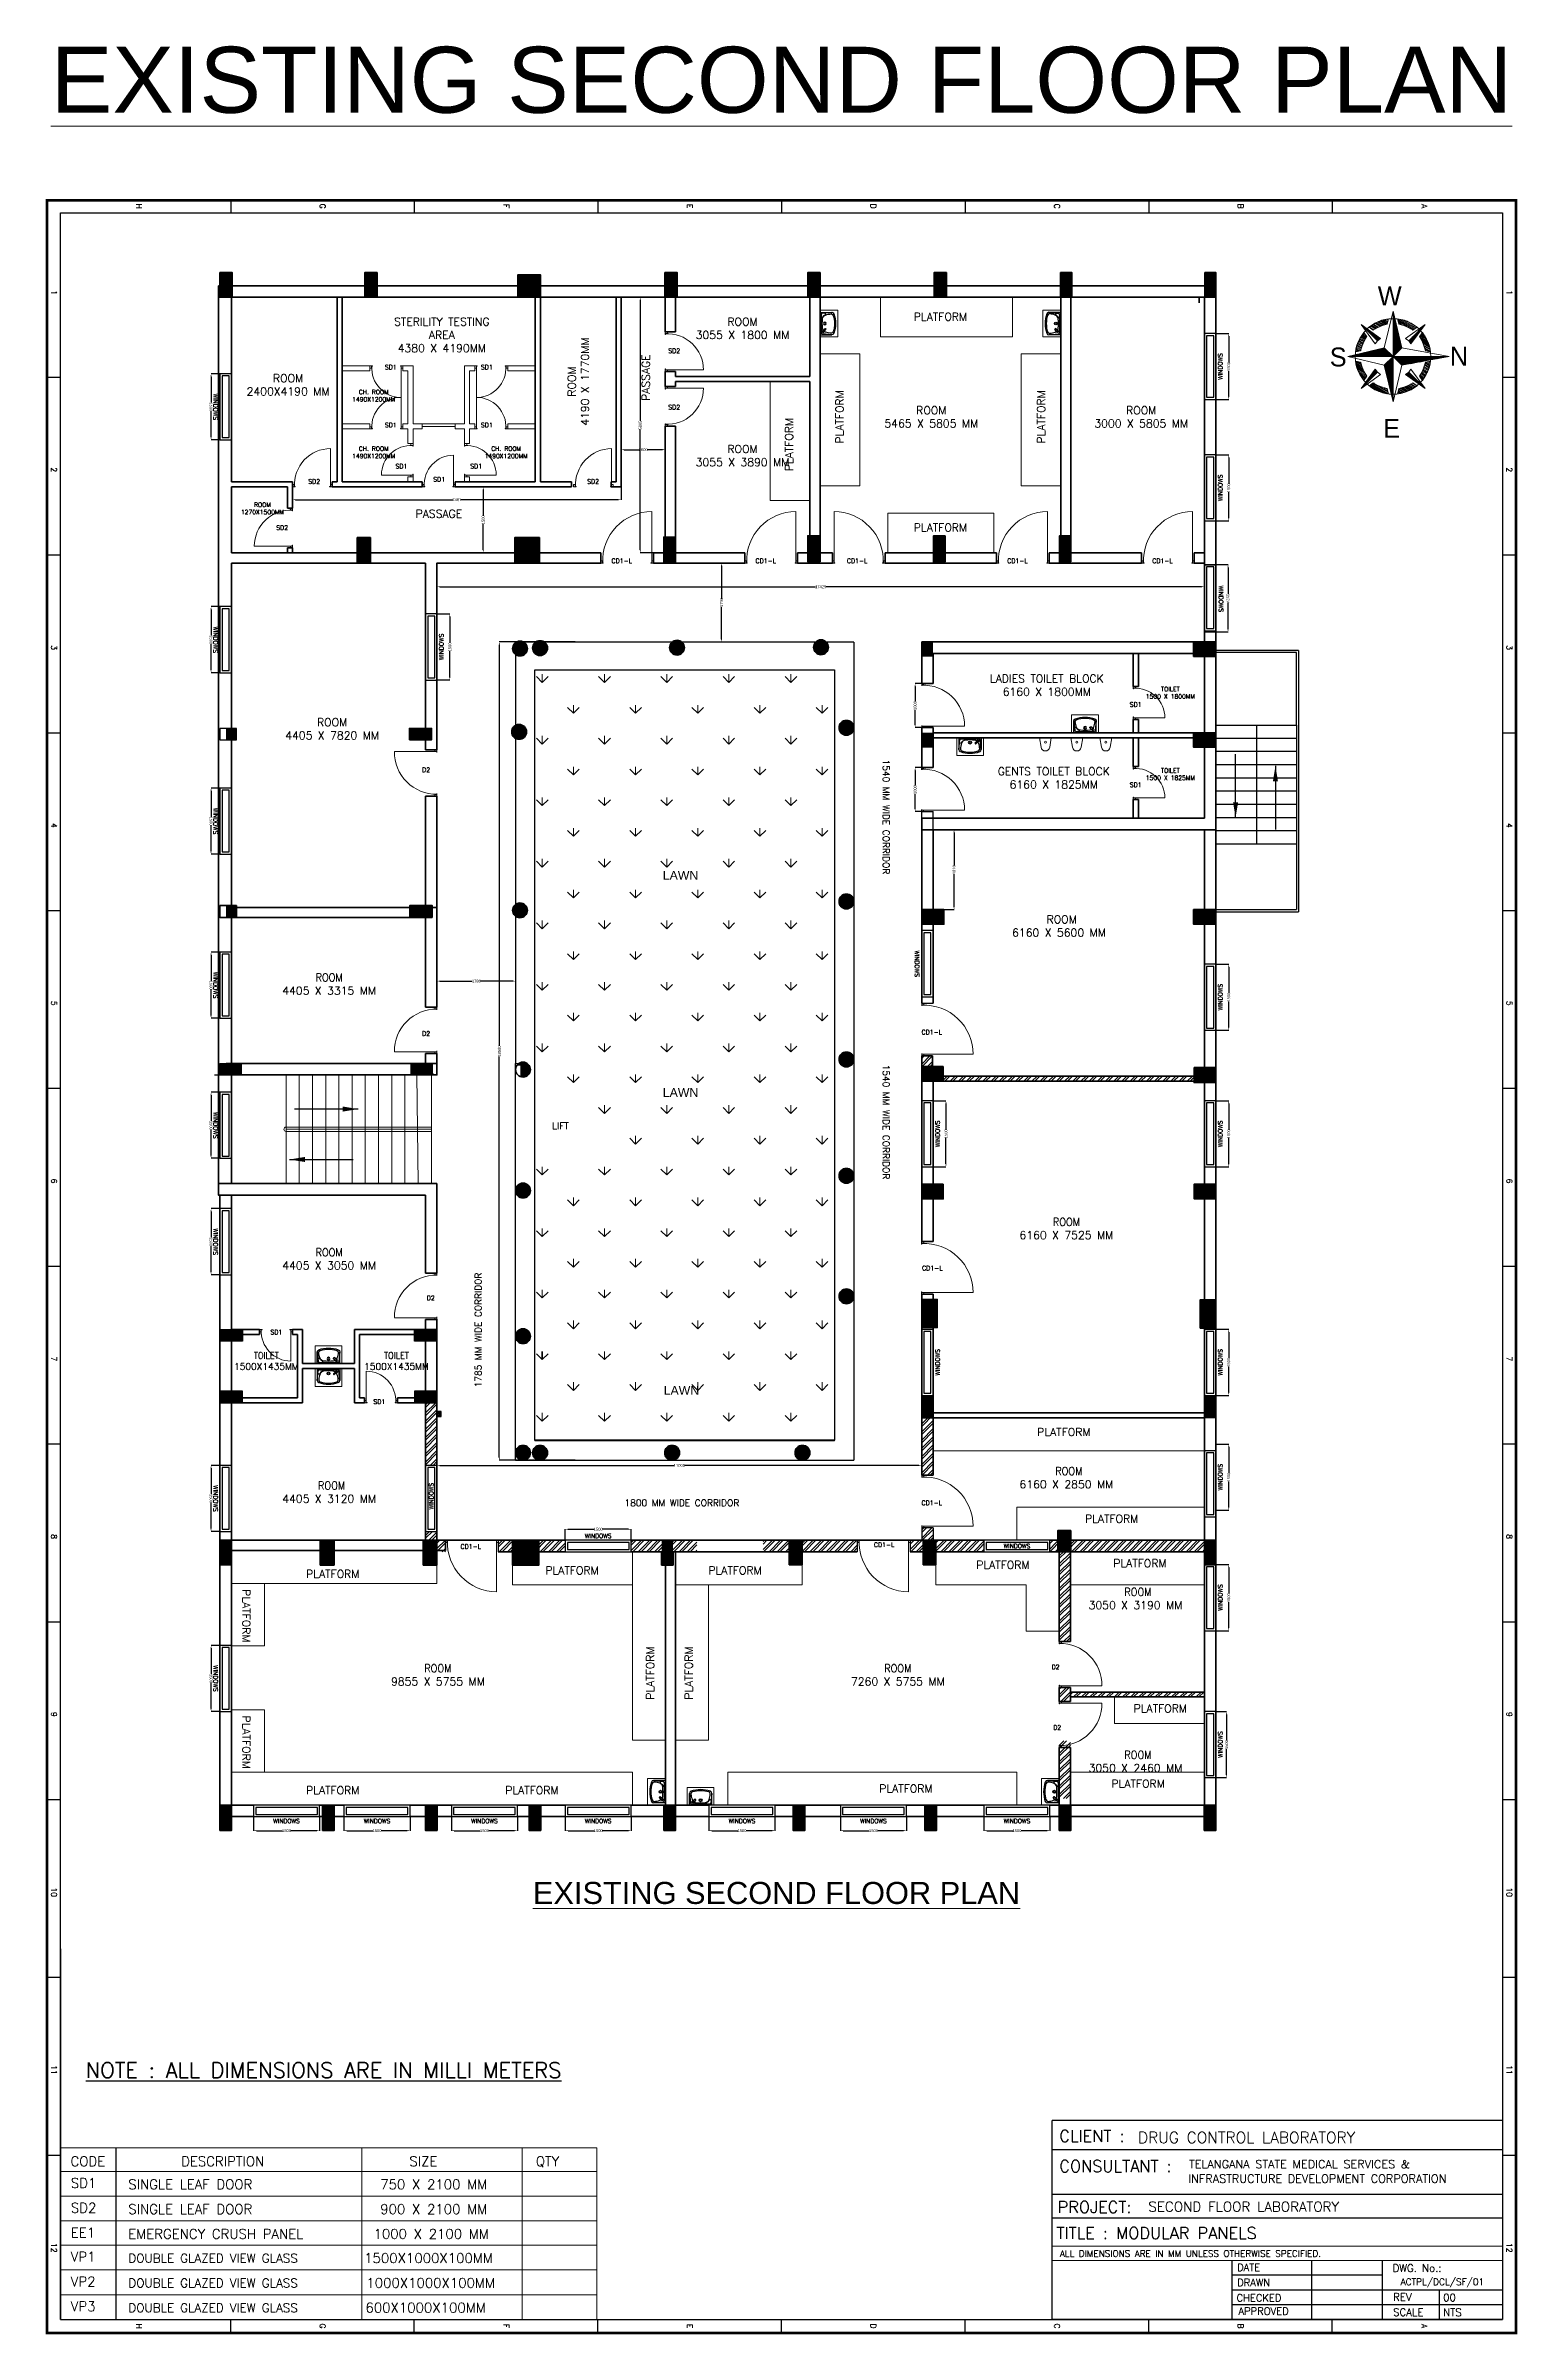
# Model space of a CAD drawing. Extents: x -29638 to 39922, y -31742 to 20224.
# Drawn here: x 6514 to 39922, y -31742 to 20224 of the extents above; entities that cross this region are included whole.
import ezdxf
from ezdxf.enums import TextEntityAlignment as Align

# ---------------------------------------------------------------- set-up
doc = ezdxf.new("R2010")
doc.units = 0
doc.header["$LTSCALE"] = 0.5
doc.header["$MEASUREMENT"] = 0
doc.header["$PDMODE"] = 32
for name, color, linetype, lineweight in [('1', 7, 'Continuous', 9), ('1050x2100 Door', 6, 'Continuous', 5), ('1200x2100 Door', 5, 'Continuous', 5), ('750x2100 Door', 5, 'Continuous', 5), ('900x2100 Door', 2, 'Continuous', 5), ('COL', 1, 'Continuous', 35), ('ELBOW_FLANGE', 7, 'Continuous', 0), ('Furniture', 30, 'Continuous', 13), ('Hatch-1', 8, 'Continuous', 5), ('RCP Legend', 7, 'Continuous', 0), ('Sa-Block Text', 7, 'Continuous', 18), ('sa-text', 5, 'Continuous', 9), ('SILL', 8, 'Continuous', 13), ('wall-1', 7, 'Continuous', 35)]:
    doc.layers.add(name, color=color, linetype=linetype, lineweight=lineweight)
for name, color, linetype in [('Asbuilt', 7, 'Continuous'), ('dimension', 7, 'Continuous'), ('Partation', 7, 'Continuous'), ('PDF_DIRECTION', 7, 'Continuous'), ('PDF_Text', 5, 'Continuous'), ('PDF_WALL', 1, 'Continuous'), ('SA-3MRP', 1, 'Continuous'), ('SA-FUR', 3, 'Continuous'), ('SA-Voice', 5, 'Continuous'), ('TEXT-N', 1, 'Continuous'), ('TITLE', 7, 'Continuous'), ('TITLE BLOCK', 7, 'Continuous'), ('View Panle', 6, 'Continuous'), ('WC-DET1', 8, 'Continuous'), ('WC-DET2', 10, 'Continuous'), ('WC-OUT', 7, 'Continuous')]:
    doc.layers.add(name, color=color, linetype=linetype)
doc.styles.add('ARIAL', font='arial.ttf', dxfattribs={"height": 2.5})
doc.styles.add('IRFAN', font='romans.shx')
doc.styles.add('PDF Arial', font='arial.ttf')
doc.styles.add('PDF Book Antiqua', font='BKANT.TTF')
doc.styles.add('RomanS', font='romans.shx')
doc.styles.get("Standard").update_dxf_attribs({"font": 'arial.ttf'})
doc.styles.add('sudheer', font='romanc.shx')
doc.dimstyles.new('Sa-dim', dxfattribs={"dimtxt": 65, "dimasz": 65, "dimexe": 0, "dimexo": 0, "dimtad": 0, "dimdec": 0, "dimdsep": 46, "dimtxsty": 'Standard', "dimcen": 0, "dimclrd": 7, "dimclre": 7, "dimclrt": 1, "dimadec": 0, "dimazin": 0, "dimtfac": 1, "dimtdec": 0, "dimtmove": 0, "dimatfit": 3, "dimfxl": 1, "dimarcsym": 0})
pattern_1 = [(45, (-68891.78, 2e-13), (-92.80777, 92.80777), []), (45, (-68829.9, 2e-13), (-92.80777, 92.80777), [])]

# ---------------------------------------------------------------- blocks, each defined once
blk = doc.blocks.new('*U71')
at = {"color": 5}
blk.add_wipeout([(50, 400), (50, 240), (1450, 240), (1450, 400)], dxfattribs=at)
blk.add_wipeout([(0, 450), (0, 190), (1500, 190), (1500, 450)], dxfattribs=at)
for points in [[(0, 450), (0, 190), (1500, 190), (1500, 450)], [(50, 400), (50, 240), (1450, 240), (1450, 400)]]:
    blk.add_lwpolyline(points, close=True, dxfattribs=at)
blk = doc.blocks.new('*D80')
at = {"layer": 'Defpoints', "color": 0}
for p in [(11230, -19988), (12730, -19988), (12730, -20308)]:
    blk.add_point(p, dxfattribs=at)
at = {"layer": 'SA-FUR', "color": 7, "lineweight": -2}
for p, q in [((11230, -19988), (11230, -20308)), ((12730, -19988), (12730, -20308)), ((11295, -20308), (11886, -20308)), ((12665, -20308), (12075, -20308))]:
    blk.add_line(p, q, dxfattribs=at)
at = {"layer": 'SA-FUR', "color": 7}
for points in [[(11295, -20297), (11295, -20319), (11230, -20308)], [(12665, -20297), (12665, -20319), (12730, -20308)]]:
    blk.add_solid(points, dxfattribs=at)
at = {"layer": 'SA-FUR', "color": 1, "insert": (11980, -20308), "char_height": 65, "attachment_point": 5}
blk.add_mtext('1500', dxfattribs=at)
blk = doc.blocks.new('*D81')
at = {"layer": 'Defpoints', "color": 0}
for p in [(13284, -19988), (14784, -19988), (14784, -20308)]:
    blk.add_point(p, dxfattribs=at)
at = {"layer": 'SA-FUR', "color": 7, "lineweight": -2}
for p, q in [((13284, -19988), (13284, -20308)), ((14784, -19988), (14784, -20308)), ((13349, -20308), (13939, -20308)), ((14719, -20308), (14128, -20308))]:
    blk.add_line(p, q, dxfattribs=at)
at = {"layer": 'SA-FUR', "color": 7}
for points in [[(13349, -20297), (13349, -20319), (13284, -20308)], [(14719, -20297), (14719, -20319), (14784, -20308)]]:
    blk.add_solid(points, dxfattribs=at)
at = {"layer": 'SA-FUR', "color": 1, "insert": (14034, -20308), "char_height": 65, "attachment_point": 5}
blk.add_mtext('1500', dxfattribs=at)
blk = doc.blocks.new('*D82')
at = {"layer": 'Defpoints', "color": 0}
for p in [(18307, -19988), (19807, -19988), (19807, -20308)]:
    blk.add_point(p, dxfattribs=at)
at = {"layer": 'SA-FUR', "color": 7, "lineweight": -2}
for p, q in [((18307, -19988), (18307, -20308)), ((19807, -19988), (19807, -20308)), ((18372, -20308), (18962, -20308)), ((19742, -20308), (19151, -20308))]:
    blk.add_line(p, q, dxfattribs=at)
at = {"layer": 'SA-FUR', "color": 7}
for points in [[(18372, -20297), (18372, -20319), (18307, -20308)], [(19742, -20297), (19742, -20319), (19807, -20308)]]:
    blk.add_solid(points, dxfattribs=at)
at = {"layer": 'SA-FUR', "color": 1, "insert": (19057, -20308), "char_height": 65, "attachment_point": 5}
blk.add_mtext('1500', dxfattribs=at)
blk = doc.blocks.new('*D83')
at = {"layer": 'Defpoints', "color": 0}
for p in [(24556, -19988), (26056, -19988), (26056, -20308)]:
    blk.add_point(p, dxfattribs=at)
at = {"layer": 'SA-FUR', "color": 7, "lineweight": -2}
for p, q in [((24556, -19988), (24556, -20308)), ((26056, -19988), (26056, -20308)), ((24621, -20308), (25211, -20308)), ((25991, -20308), (25400, -20308))]:
    blk.add_line(p, q, dxfattribs=at)
at = {"layer": 'SA-FUR', "color": 7}
for points in [[(24621, -20297), (24621, -20319), (24556, -20308)], [(25991, -20297), (25991, -20319), (26056, -20308)]]:
    blk.add_solid(points, dxfattribs=at)
at = {"layer": 'SA-FUR', "color": 1, "insert": (25306, -20308), "char_height": 65, "attachment_point": 5}
blk.add_mtext('1500', dxfattribs=at)
blk = doc.blocks.new('*D84')
at = {"layer": 'Defpoints', "color": 0}
for p in [(27813, -19988), (29313, -19988), (29313, -20308)]:
    blk.add_point(p, dxfattribs=at)
at = {"layer": 'SA-FUR', "color": 7, "lineweight": -2}
for p, q in [((27813, -19988), (27813, -20308)), ((29313, -19988), (29313, -20308)), ((27878, -20308), (28469, -20308)), ((29248, -20308), (28658, -20308))]:
    blk.add_line(p, q, dxfattribs=at)
at = {"layer": 'SA-FUR', "color": 7}
for points in [[(27878, -20297), (27878, -20319), (27813, -20308)], [(29248, -20297), (29248, -20319), (29313, -20308)]]:
    blk.add_solid(points, dxfattribs=at)
at = {"layer": 'SA-FUR', "color": 1, "insert": (28563, -20308), "char_height": 65, "attachment_point": 5}
blk.add_mtext('1500', dxfattribs=at)
blk = doc.blocks.new('*D85')
at = {"layer": 'Defpoints', "color": 0}
for p in [(33081, -14266), (33372, -14266), (33081, -15766)]:
    blk.add_point(p, dxfattribs=at)
at = {"layer": 'SA-FUR', "color": 7, "lineweight": -2}
for p, q in [((33081, -14266), (33372, -14266)), ((33372, -14331), (33372, -14922)), ((33372, -15701), (33372, -15111)), ((33081, -15766), (33372, -15766))]:
    blk.add_line(p, q, dxfattribs=at)
at = {"layer": 'SA-FUR', "color": 7}
for points in [[(33361, -14331), (33383, -14331), (33372, -14266)], [(33361, -15701), (33383, -15701), (33372, -15766)]]:
    blk.add_solid(points, dxfattribs=at)
at = {"layer": 'SA-FUR', "color": 1, "insert": (33372, -15016), "char_height": 65, "attachment_point": 5, "rotation": 90}
blk.add_mtext('1500', dxfattribs=at)
blk = doc.blocks.new('*D86')
at = {"layer": 'Defpoints', "color": 0}
for p in [(33081, -8923), (33372, -8923), (33081, -10423)]:
    blk.add_point(p, dxfattribs=at)
at = {"layer": 'SA-FUR', "color": 7, "lineweight": -2}
for p, q in [((33081, -8923), (33372, -8923)), ((33372, -8988), (33372, -9579)), ((33372, -10358), (33372, -9768)), ((33081, -10423), (33372, -10423))]:
    blk.add_line(p, q, dxfattribs=at)
at = {"layer": 'SA-FUR', "color": 7}
for points in [[(33361, -8988), (33383, -8988), (33372, -8923)], [(33361, -10358), (33383, -10358), (33372, -10423)]]:
    blk.add_solid(points, dxfattribs=at)
at = {"layer": 'SA-FUR', "color": 1, "insert": (33372, -9673), "char_height": 65, "attachment_point": 5, "rotation": 90}
blk.add_mtext('1500', dxfattribs=at)
blk = doc.blocks.new('*D87')
at = {"layer": 'Defpoints', "color": 0}
for p in [(33081, -631), (33372, -631), (33081, -2131)]:
    blk.add_point(p, dxfattribs=at)
at = {"layer": 'SA-FUR', "color": 7, "lineweight": -2}
for p, q in [((33081, -631), (33372, -631)), ((33372, -696), (33372, -1286)), ((33372, -2066), (33372, -1475)), ((33081, -2131), (33372, -2131))]:
    blk.add_line(p, q, dxfattribs=at)
at = {"layer": 'SA-FUR', "color": 7}
for points in [[(33361, -696), (33383, -696), (33372, -631)], [(33361, -2066), (33383, -2066), (33372, -2131)]]:
    blk.add_solid(points, dxfattribs=at)
at = {"layer": 'SA-FUR', "color": 1, "insert": (33372, -1381), "char_height": 65, "attachment_point": 5, "rotation": 90}
blk.add_mtext('1500', dxfattribs=at)
blk = doc.blocks.new('*D88')
at = {"layer": 'Defpoints', "color": 0}
for p in [(10267, -16101), (10469, -16101), (10469, -17601)]:
    blk.add_point(p, dxfattribs=at)
at = {"layer": 'SA-FUR', "color": 7, "lineweight": -2}
for p, q in [((10469, -16101), (10267, -16101)), ((10267, -16166), (10267, -16756)), ((10267, -17536), (10267, -16945)), ((10469, -17601), (10267, -17601))]:
    blk.add_line(p, q, dxfattribs=at)
at = {"layer": 'SA-FUR', "color": 7}
for points in [[(10256, -16166), (10278, -16166), (10267, -16101)], [(10256, -17536), (10278, -17536), (10267, -17601)]]:
    blk.add_solid(points, dxfattribs=at)
at = {"layer": 'SA-FUR', "color": 1, "insert": (10267, -16851), "char_height": 65, "attachment_point": 5, "rotation": 270}
blk.add_mtext('1500', dxfattribs=at)
blk = doc.blocks.new('*D89')
at = {"layer": 'Defpoints', "color": 0}
for p in [(10266, -12013), (10469, -12013), (10469, -13513)]:
    blk.add_point(p, dxfattribs=at)
at = {"layer": 'SA-FUR', "color": 7, "lineweight": -2}
for p, q in [((10469, -12013), (10266, -12013)), ((10266, -12078), (10266, -12669)), ((10266, -13448), (10266, -12858)), ((10469, -13513), (10266, -13513))]:
    blk.add_line(p, q, dxfattribs=at)
at = {"layer": 'SA-FUR', "color": 7}
for points in [[(10255, -12078), (10277, -12078), (10266, -12013)], [(10255, -13448), (10277, -13448), (10266, -13513)]]:
    blk.add_solid(points, dxfattribs=at)
at = {"layer": 'SA-FUR', "color": 1, "insert": (10266, -12763), "char_height": 65, "attachment_point": 5, "rotation": 270}
blk.add_mtext('1500', dxfattribs=at)
blk = doc.blocks.new('*D90')
at = {"layer": 'Defpoints', "color": 0}
for p in [(10266, -6182), (10469, -6182), (10469, -7682)]:
    blk.add_point(p, dxfattribs=at)
at = {"layer": 'SA-FUR', "color": 7, "lineweight": -2}
for p, q in [((10469, -6182), (10266, -6182)), ((10266, -6247), (10266, -6838)), ((10266, -7617), (10266, -7027)), ((10469, -7682), (10266, -7682))]:
    blk.add_line(p, q, dxfattribs=at)
at = {"layer": 'SA-FUR', "color": 7}
for points in [[(10255, -6247), (10277, -6247), (10266, -6182)], [(10255, -7617), (10277, -7617), (10266, -7682)]]:
    blk.add_solid(points, dxfattribs=at)
at = {"layer": 'SA-FUR', "color": 1, "insert": (10266, -6932), "char_height": 65, "attachment_point": 5, "rotation": 270}
blk.add_mtext('1500', dxfattribs=at)
blk = doc.blocks.new('*D91')
at = {"layer": 'Defpoints', "color": 0}
for p in [(19807, -13463), (18307, -13713), (19807, -13713)]:
    blk.add_point(p, dxfattribs=at)
at = {"layer": 'SA-FUR', "color": 7, "lineweight": -2}
for p, q in [((18307, -13713), (18307, -13463)), ((18372, -13463), (18962, -13463)), ((19742, -13463), (19151, -13463)), ((19807, -13713), (19807, -13463))]:
    blk.add_line(p, q, dxfattribs=at)
at = {"layer": 'SA-FUR', "color": 7}
for points in [[(18372, -13452), (18372, -13474), (18307, -13463)], [(19742, -13452), (19742, -13474), (19807, -13463)]]:
    blk.add_solid(points, dxfattribs=at)
at = {"layer": 'SA-FUR', "color": 1, "insert": (19057, -13463), "char_height": 65, "attachment_point": 5}
blk.add_mtext('1500', dxfattribs=at)
blk = doc.blocks.new('*D92')
at = {"layer": 'Defpoints', "color": 0}
for p in [(33081, -3733), (33372, -3733), (33081, -5233)]:
    blk.add_point(p, dxfattribs=at)
at = {"layer": 'SA-FUR', "color": 7, "lineweight": -2}
for p, q in [((33081, -3733), (33372, -3733)), ((33372, -3798), (33372, -4389)), ((33372, -5168), (33372, -4578)), ((33081, -5233), (33372, -5233))]:
    blk.add_line(p, q, dxfattribs=at)
at = {"layer": 'SA-FUR', "color": 7}
for points in [[(33361, -3798), (33383, -3798), (33372, -3733)], [(33361, -5168), (33383, -5168), (33372, -5233)]]:
    blk.add_solid(points, dxfattribs=at)
at = {"layer": 'SA-FUR', "color": 1, "insert": (33372, -4483), "char_height": 65, "attachment_point": 5, "rotation": 90}
blk.add_mtext('1500', dxfattribs=at)
blk = doc.blocks.new('*D93')
at = {"layer": 'Defpoints', "color": 0}
for p in [(15724, -19988), (17224, -19988), (17224, -20308)]:
    blk.add_point(p, dxfattribs=at)
at = {"layer": 'SA-FUR', "color": 7, "lineweight": -2}
for p, q in [((15724, -19988), (15724, -20308)), ((17224, -19988), (17224, -20308)), ((15789, -20308), (16379, -20308)), ((17159, -20308), (16568, -20308))]:
    blk.add_line(p, q, dxfattribs=at)
at = {"layer": 'SA-FUR', "color": 7}
for points in [[(15789, -20297), (15789, -20319), (15724, -20308)], [(17159, -20297), (17159, -20319), (17224, -20308)]]:
    blk.add_solid(points, dxfattribs=at)
at = {"layer": 'SA-FUR', "color": 1, "insert": (16474, -20308), "char_height": 65, "attachment_point": 5}
blk.add_mtext('1500', dxfattribs=at)
blk = doc.blocks.new('*D94')
at = {"layer": 'Defpoints', "color": 0}
for p in [(32821, 8441), (33356, 8441), (32821, 6914)]:
    blk.add_point(p, dxfattribs=at)
at = {"layer": 'SA-FUR', "color": 7, "lineweight": -2}
for p, q in [((32821, 8441), (33356, 8441)), ((33356, 8376), (33356, 7772)), ((33356, 6979), (33356, 7582)), ((32821, 6914), (33356, 6914))]:
    blk.add_line(p, q, dxfattribs=at)
at = {"layer": 'SA-FUR', "color": 7}
for points in [[(33345, 8376), (33367, 8376), (33356, 8441)], [(33345, 6979), (33367, 6979), (33356, 6914)]]:
    blk.add_solid(points, dxfattribs=at)
at = {"layer": 'SA-FUR', "color": 1, "insert": (33356, 7677), "char_height": 65, "attachment_point": 5, "rotation": 270}
blk.add_mtext('1527', dxfattribs=at)
blk = doc.blocks.new('*D95')
at = {"layer": 'Defpoints', "color": 0}
for p in [(33081, -17603), (33324, -17603), (33081, -19103)]:
    blk.add_point(p, dxfattribs=at)
at = {"layer": 'SA-FUR', "color": 7, "lineweight": -2}
for p, q in [((33081, -17603), (33324, -17603)), ((33324, -17668), (33324, -18258)), ((33324, -19038), (33324, -18448)), ((33081, -19103), (33324, -19103))]:
    blk.add_line(p, q, dxfattribs=at)
at = {"layer": 'SA-FUR', "color": 7}
for points in [[(33313, -17668), (33334, -17668), (33324, -17603)], [(33313, -19038), (33334, -19038), (33324, -19103)]]:
    blk.add_solid(points, dxfattribs=at)
at = {"layer": 'SA-FUR', "color": 1, "insert": (33324, -18353), "char_height": 65, "attachment_point": 5, "rotation": 90}
blk.add_mtext('1500', dxfattribs=at)
blk = doc.blocks.new('SD 1200x2100')
at = {"layer": '1200x2100 Door'}
for p, q in [((289771, 46662), (289771, 46712)), ((289771, 46712), (289829, 46712)), ((289771, 46662), (289771, 46712)), ((289771, 46662), (289809, 46662)), ((289809, 46662), (289809, 46705)), ((289809, 46705), (289829, 46705)), ((289829, 46705), (289829, 46712)), ((290971, 46712), (290913, 46712)), ((290913, 46705), (290913, 46712)), ((290933, 46705), (290913, 46705)), ((290933, 46662), (290933, 46705)), ((290971, 46662), (290933, 46662)), ((290933, 46662), (290933, 45544)), ((290971, 46662), (290971, 46712))]:
    blk.add_line(p, q, dxfattribs=at)
blk.add_arc((290933, 46662), 1118, 177.4426, 270, dxfattribs=at)
blk = doc.blocks.new('1050x2100')
at = {"layer": '1050x2100 Door'}
for p, q in [((289972, 46662), (289972, 46712)), ((289972, 46712), (290030, 46712)), ((289972, 46662), (289972, 46712)), ((289972, 46662), (290010, 46662)), ((290010, 46662), (290010, 46705)), ((290010, 46705), (290030, 46705)), ((290030, 46705), (290030, 46712)), ((291022, 46712), (290964, 46712)), ((290964, 46705), (290964, 46712)), ((290984, 46705), (290964, 46705)), ((290984, 46662), (290984, 46705)), ((291022, 46662), (290984, 46662)), ((290984, 46662), (290984, 45744)), ((291022, 46662), (291022, 46712))]:
    blk.add_line(p, q, dxfattribs=at)
blk.add_arc((290976, 46703), 959, 179.4701, 270.4563, dxfattribs=at)
blk = doc.blocks.new('*D96')
at = {"layer": 'Defpoints', "color": 0}
for p in [(26252, 3833), (26401, 3833), (26401, 2833)]:
    blk.add_point(p, dxfattribs=at)
at = {"layer": 'SA-Voice', "color": 7, "lineweight": -2}
for p, q in [((26401, 3833), (26252, 3833)), ((26252, 3768), (26252, 3427)), ((26252, 2898), (26252, 3238)), ((26401, 2833), (26252, 2833))]:
    blk.add_line(p, q, dxfattribs=at)
at = {"layer": 'SA-Voice', "color": 7}
for points in [[(26241, 3768), (26263, 3768), (26252, 3833)], [(26241, 2898), (26263, 2898), (26252, 2833)]]:
    blk.add_solid(points, dxfattribs=at)
at = {"layer": 'SA-Voice', "color": 1, "insert": (26252, 3333), "char_height": 65, "attachment_point": 5, "rotation": 90}
blk.add_mtext('1000', dxfattribs=at)
blk = doc.blocks.new('3M-RP')
for p, q in [((18, 76), (18, 16)), ((18, 76), (18, 16)), ((39, 76), (18, 76)), ((18, 76), (39, 76)), ((18, 16), (39, 16)), ((20, 69), (20, 23)), ((37, 69), (20, 69)), ((20, 25), (37, 25)), ((20, 23), (37, 23)), ((37, 23), (37, 69)), ((39, 16), (39, 76)), ((43, 76), (95, 76)), ((43, 16), (43, 76)), ((95, 16), (43, 16)), ((95, 76), (95, 16))]:
    blk.add_line(p, q)
blk.add_lwpolyline([(0, 0), (113, 0), (113, 92), (0, 92)], close=True)
for centre, radius, start, end in [((54, 34), 3.5, 5.2689, 272.51), ((56, 32), 2.82, 202.6838, 75.0951), ((69, 61), 4.06, 307.1584, 232.8416), ((69, 57), 2.59, 161.4031, 18.5969), ((81, 32), 2.82, 104.9049, 337.3162), ((83, 34), 3.5, 267.49, 174.7311)]:
    blk.add_arc(centre, radius, start, end)
at = {"layer": 'Sa-Block Text', "flags": 1}
for tag, p in [('LAB', (56, 92)), ('CATALOGUE', (87, -160)), ('ITEM', (56, -35))]:
    blk.add_attdef(tag, text='', height=65, dxfattribs=at).set_placement(p, align=Align.MIDDLE_CENTER)
blk = doc.blocks.new('A$C3fd4a479')
h = blk.add_hatch(color=0)
h.dxf.hatch_style = 1
h.paths.add_polyline_path([(-2605, 90), (-3115, 90), (-3115, -175), (-2605, -175)])
h = blk.add_hatch(color=0)
h.dxf.hatch_style = 1
h.paths.add_polyline_path([(1812, 90), (1302, 90), (1302, -175), (1812, -175)])
h = blk.add_hatch(color=0)
h.dxf.hatch_style = 1
h.paths.add_polyline_path([(-2605, -1315), (-3115, -1315), (-3115, -1575), (-2605, -1575)])
h = blk.add_hatch(color=0)
h.dxf.hatch_style = 1
h.paths.add_polyline_path([(1812, -1315), (1302, -1315), (1302, -1575), (1812, -1575)])
at = {"layer": 'Asbuilt', "color": 0}
for points in [[(-2605, -175), (-3115, -175), (-3115, 90), (-2605, 90)], [(1812, -175), (1302, -175), (1302, 90), (1812, 90)], [(-2605, -1315), (-3115, -1315), (-3115, -1575), (-2605, -1575)], [(1812, -1315), (1302, -1315), (1302, -1575), (1812, -1575)]]:
    blk.add_lwpolyline(points, close=True, dxfattribs=at)
blk = doc.blocks.new('CD 750x2100')
blk.add_line((42, 27), (42, 695))
blk.add_arc((40, 22), 673, 356.7205, 89.8251)
at = {"layer": '750x2100 Door'}
for p, q in [((4, 27), (42, 27)), ((4, 27), (4, -23)), ((42, 27), (42, -16)), ((716, 27), (716, -16)), ((754, 27), (716, 27)), ((754, 27), (754, -23)), ((754, 27), (754, -23)), ((4, -23), (62, -23)), ((42, -16), (62, -16)), ((62, -16), (62, -23)), ((696, -16), (696, -23)), ((716, -16), (696, -16)), ((754, -23), (696, -23))]:
    blk.add_line(p, q, dxfattribs=at)
blk = doc.blocks.new('SD 900x2100')
at = {"layer": '900x2100 Door', "color": 4}
for p, q in [((287222, 46662), (287222, 46712)), ((287222, 46712), (287280, 46712)), ((287222, 46662), (287222, 46712)), ((287222, 46662), (287260, 46662)), ((287260, 46662), (287260, 46705)), ((287260, 46705), (287280, 46705)), ((287280, 46705), (287280, 46712)), ((288122, 46712), (288063, 46712)), ((288063, 46705), (288063, 46712)), ((288084, 46705), (288063, 46705)), ((288084, 46662), (288084, 46705)), ((288122, 46662), (288084, 46662)), ((288084, 46662), (288084, 45844)), ((288122, 46662), (288122, 46712))]:
    blk.add_line(p, q, dxfattribs=at)
blk.add_arc((288084, 46662), 818, 176.5037, 270, dxfattribs=at)
blk = doc.blocks.new('*D97')
at = {"layer": 'Defpoints', "color": 0}
for p in [(26252, 5741), (26401, 5741), (26401, 4741)]:
    blk.add_point(p, dxfattribs=at)
at = {"layer": 'SA-Voice', "color": 7, "lineweight": -2}
for p, q in [((26401, 5741), (26252, 5741)), ((26252, 5676), (26252, 5335)), ((26252, 4806), (26252, 5146)), ((26401, 4741), (26252, 4741))]:
    blk.add_line(p, q, dxfattribs=at)
at = {"layer": 'SA-Voice', "color": 7}
for points in [[(26241, 5676), (26263, 5676), (26252, 5741)], [(26241, 4806), (26263, 4806), (26252, 4741)]]:
    blk.add_solid(points, dxfattribs=at)
at = {"layer": 'SA-Voice', "color": 1, "insert": (26252, 5241), "char_height": 65, "attachment_point": 5, "rotation": 90}
blk.add_mtext('1000', dxfattribs=at)
blk = doc.blocks.new('A$Cf2d5b89f')
at = {"layer": 'WC-DET1'}
for p, q in [((-254, -268), (-232, -47)), ((-207, -25), (207, -25)), ((-183, -88), (-191, -109)), ((-178, -92), (-182, -88)), ((-172, -75), (-142, -59)), ((-169, -80), (-172, -77)), ((165, -57), (112, -115)), ((112, -122), (124, -135)), ((194, -88), (131, -135)), ((254, -268), (232, -47))]:
    blk.add_line(p, q, dxfattribs=at)
for centre, radius in [((0, -110), 22.5), ((180, -72), 17.5)]:
    blk.add_circle(centre, radius, dxfattribs=at)
for centre, radius, start, end in [((-216, -94), 25.6, 209.6765, 262.1744), ((-207, -50), 25, 90, 174.1371), ((264, -296), 487, 159.6568, 174.6623), ((-190, -254), 30, 172.6512, 189.1116), ((-171, -251), 50, 189.1116, 252.9473), ((-212, -44), 76.2, 264.3519, 268.5983), ((-212, -95), 25, 266.931, 325.9016), ((-96, -156), 100, 144.6532, 162.9621), ((0, 290), 618, 252.5422, 287.4578), ((-182, -89), 1, 43.4655, 145.9016), ((-182, -95), 5, 324.6532, 43.4655), ((-171, -76), 1, 121.0294, 223.4655), ((-165, -77), 5, 223.4655, 311.0008), ((-96, -156), 100, 95.5686, 131.0008), ((-143, -37), 12.3, 18.1286, 87.6417), ((-155, -38), 25, 301.0294, 0), ((-153, -41), 23.3, 7.7155, 21.1094), ((0, -1029), 978, 83.7806, 96.2194), ((96, -156), 100, 56.8383, 84.4314), ((115, -119), 5, 135.3271, 224.3233), ((127, -131), 5, 224.3233, 307.4212), ((96, -156), 100, 17.0379, 34.3564), ((171, -251), 50, 287.0527, 350.8884), ((-264, -296), 487, 5.3377, 20.3432), ((207, -50), 25, 5.8629, 90), ((190, -254), 30, 350.8884, 7.3488)]:
    blk.add_arc(centre, radius, start, end, dxfattribs=at)
at = {"layer": 'WC-DET2'}
for centre, radius in [((0, -110), 32.5), ((180, -72), 21.4)]:
    blk.add_circle(centre, radius, dxfattribs=at)
at = {"layer": 'WC-OUT'}
for p, q in [((-245, 0), (245, 0)), ((-254, -10), (-254, -268)), ((254, -10), (254, -268))]:
    blk.add_line(p, q, dxfattribs=at)
for centre, radius, start, end in [((-245, -10), 10, 90, 180), ((-205, -268), 50, 180, 250.8279), ((0, 320), 673, 250.8279, 289.1721), ((205, -268), 50, 289.1721, 0), ((245, -10), 10, 0, 90)]:
    blk.add_arc(centre, radius, start, end, dxfattribs=at)
blk = doc.blocks.new('A$C40424e03')
blk.add_lwpolyline([(674, 1604), (1282, 1604), (1282, 2007), (674, 2007)], close=True)
at = {"xscale": -1}
blk.add_blockref('A$Cf2d5b89f', (978, 2007), dxfattribs=at)
blk = doc.blocks.new('*D98')
at = {"layer": 'Defpoints', "color": 0}
for p in [(33081, -11530), (33372, -11530), (33081, -13030)]:
    blk.add_point(p, dxfattribs=at)
at = {"layer": 'SA-FUR', "color": 7, "lineweight": -2}
for p, q in [((33081, -11530), (33372, -11530)), ((33372, -11595), (33372, -12186)), ((33372, -12965), (33372, -12375)), ((33081, -13030), (33372, -13030))]:
    blk.add_line(p, q, dxfattribs=at)
at = {"layer": 'SA-FUR', "color": 7}
for points in [[(33361, -11595), (33383, -11595), (33372, -11530)], [(33361, -12965), (33383, -12965), (33372, -13030)]]:
    blk.add_solid(points, dxfattribs=at)
at = {"layer": 'SA-FUR', "color": 1, "insert": (33372, -12280), "char_height": 65, "attachment_point": 5, "rotation": 90}
blk.add_mtext('1500', dxfattribs=at)
blk = doc.blocks.new('*D99')
at = {"layer": 'Defpoints', "color": 0}
for p in [(26661, -3733), (26952, -3733), (26661, -5233)]:
    blk.add_point(p, dxfattribs=at)
at = {"layer": 'SA-FUR', "color": 7, "lineweight": -2}
for p, q in [((26661, -3733), (26952, -3733)), ((26952, -3798), (26952, -4389)), ((26952, -5168), (26952, -4578)), ((26661, -5233), (26952, -5233))]:
    blk.add_line(p, q, dxfattribs=at)
at = {"layer": 'SA-FUR', "color": 7}
for points in [[(26941, -3798), (26963, -3798), (26952, -3733)], [(26941, -5168), (26963, -5168), (26952, -5233)]]:
    blk.add_solid(points, dxfattribs=at)
at = {"layer": 'SA-FUR', "color": 1, "insert": (26952, -4483), "char_height": 65, "attachment_point": 5, "rotation": 90}
blk.add_mtext('1500', dxfattribs=at)
blk = doc.blocks.new('*D100')
at = {"layer": 'Defpoints', "color": 0}
for p in [(15396, 7322), (15687, 7322), (15396, 5822)]:
    blk.add_point(p, dxfattribs=at)
at = {"layer": 'SA-FUR', "color": 7, "lineweight": -2}
for p, q in [((15396, 7322), (15687, 7322)), ((15687, 7257), (15687, 6666)), ((15687, 5887), (15687, 6477)), ((15396, 5822), (15687, 5822))]:
    blk.add_line(p, q, dxfattribs=at)
at = {"layer": 'SA-FUR', "color": 7}
for points in [[(15676, 7257), (15698, 7257), (15687, 7322)], [(15676, 5887), (15698, 5887), (15687, 5822)]]:
    blk.add_solid(points, dxfattribs=at)
at = {"layer": 'SA-FUR', "color": 1, "insert": (15687, 6572), "char_height": 65, "attachment_point": 5, "rotation": 90}
blk.add_mtext('1500', dxfattribs=at)
blk = doc.blocks.new('*D101')
at = {"layer": 'Defpoints', "color": 0}
for p in [(33081, 10936), (33372, 10936), (33081, 9436)]:
    blk.add_point(p, dxfattribs=at)
at = {"layer": 'SA-FUR', "color": 7, "lineweight": -2}
for p, q in [((33081, 10936), (33372, 10936)), ((33372, 10871), (33372, 10280)), ((33372, 9501), (33372, 10091)), ((33081, 9436), (33372, 9436))]:
    blk.add_line(p, q, dxfattribs=at)
at = {"layer": 'SA-FUR', "color": 7}
for points in [[(33361, 10871), (33383, 10871), (33372, 10936)], [(33361, 9501), (33383, 9501), (33372, 9436)]]:
    blk.add_solid(points, dxfattribs=at)
at = {"layer": 'SA-FUR', "color": 1, "insert": (33372, 10186), "char_height": 65, "attachment_point": 5, "rotation": 90}
blk.add_mtext('1500', dxfattribs=at)
blk = doc.blocks.new('*D102')
at = {"layer": 'Defpoints', "color": 0}
for p in [(33081, 13691), (33372, 13691), (33081, 12191)]:
    blk.add_point(p, dxfattribs=at)
at = {"layer": 'SA-FUR', "color": 7, "lineweight": -2}
for p, q in [((33081, 13691), (33372, 13691)), ((33372, 13626), (33372, 13036)), ((33372, 12256), (33372, 12846)), ((33081, 12191), (33372, 12191))]:
    blk.add_line(p, q, dxfattribs=at)
at = {"layer": 'SA-FUR', "color": 7}
for points in [[(33361, 13626), (33383, 13626), (33372, 13691)], [(33361, 12256), (33383, 12256), (33372, 12191)]]:
    blk.add_solid(points, dxfattribs=at)
at = {"layer": 'SA-FUR', "color": 1, "insert": (33372, 12941), "char_height": 65, "attachment_point": 5, "rotation": 90}
blk.add_mtext('1500', dxfattribs=at)
blk = doc.blocks.new('*D103')
at = {"layer": 'Defpoints', "color": 0}
for p in [(10266, -3540), (10469, -3540), (10469, -5040)]:
    blk.add_point(p, dxfattribs=at)
at = {"layer": 'SA-FUR', "color": 7, "lineweight": -2}
for p, q in [((10469, -3540), (10266, -3540)), ((10266, -3605), (10266, -4195)), ((10266, -4975), (10266, -4384)), ((10469, -5040), (10266, -5040))]:
    blk.add_line(p, q, dxfattribs=at)
at = {"layer": 'SA-FUR', "color": 7}
for points in [[(10255, -3605), (10277, -3605), (10266, -3540)], [(10255, -4975), (10277, -4975), (10266, -5040)]]:
    blk.add_solid(points, dxfattribs=at)
at = {"layer": 'SA-FUR', "color": 1, "insert": (10266, -4290), "char_height": 65, "attachment_point": 5, "rotation": 270}
blk.add_mtext('1500', dxfattribs=at)
blk = doc.blocks.new('*D104')
at = {"layer": 'Defpoints', "color": 0}
for p in [(10266, -358), (10469, -358), (10469, -1858)]:
    blk.add_point(p, dxfattribs=at)
at = {"layer": 'SA-FUR', "color": 7, "lineweight": -2}
for p, q in [((10469, -358), (10266, -358)), ((10266, -423), (10266, -1013)), ((10266, -1793), (10266, -1202)), ((10469, -1858), (10266, -1858))]:
    blk.add_line(p, q, dxfattribs=at)
at = {"layer": 'SA-FUR', "color": 7}
for points in [[(10255, -423), (10277, -423), (10266, -358)], [(10255, -1793), (10277, -1793), (10266, -1858)]]:
    blk.add_solid(points, dxfattribs=at)
at = {"layer": 'SA-FUR', "color": 1, "insert": (10266, -1108), "char_height": 65, "attachment_point": 5, "rotation": 270}
blk.add_mtext('1500', dxfattribs=at)
blk = doc.blocks.new('*D105')
at = {"layer": 'Defpoints', "color": 0}
for p in [(10266, 3368), (10469, 3368), (10469, 1868)]:
    blk.add_point(p, dxfattribs=at)
at = {"layer": 'SA-FUR', "color": 7, "lineweight": -2}
for p, q in [((10469, 3368), (10266, 3368)), ((10266, 3303), (10266, 2713)), ((10266, 1933), (10266, 2524)), ((10469, 1868), (10266, 1868))]:
    blk.add_line(p, q, dxfattribs=at)
at = {"layer": 'SA-FUR', "color": 7}
for points in [[(10255, 3303), (10277, 3303), (10266, 3368)], [(10255, 1933), (10277, 1933), (10266, 1868)]]:
    blk.add_solid(points, dxfattribs=at)
at = {"layer": 'SA-FUR', "color": 1, "insert": (10266, 2618), "char_height": 65, "attachment_point": 5, "rotation": 270}
blk.add_mtext('1500', dxfattribs=at)
blk = doc.blocks.new('*D106')
at = {"layer": 'Defpoints', "color": 0}
for p in [(10266, 7488), (10469, 7488), (10469, 5988)]:
    blk.add_point(p, dxfattribs=at)
at = {"layer": 'SA-FUR', "color": 7, "lineweight": -2}
for p, q in [((10469, 7488), (10266, 7488)), ((10266, 7423), (10266, 6833)), ((10266, 6053), (10266, 6644)), ((10469, 5988), (10266, 5988))]:
    blk.add_line(p, q, dxfattribs=at)
at = {"layer": 'SA-FUR', "color": 7}
for points in [[(10255, 7423), (10277, 7423), (10266, 7488)], [(10255, 6053), (10277, 6053), (10266, 5988)]]:
    blk.add_solid(points, dxfattribs=at)
at = {"layer": 'SA-FUR', "color": 1, "insert": (10266, 6738), "char_height": 65, "attachment_point": 5, "rotation": 270}
blk.add_mtext('1500', dxfattribs=at)
blk = doc.blocks.new('*D107')
at = {"layer": 'Defpoints', "color": 0}
for p in [(10266, 12775), (10469, 12775), (10469, 11275)]:
    blk.add_point(p, dxfattribs=at)
at = {"layer": 'SA-FUR', "color": 7, "lineweight": -2}
for p, q in [((10469, 12775), (10266, 12775)), ((10266, 12710), (10266, 12120)), ((10266, 11340), (10266, 11931)), ((10469, 11275), (10266, 11275))]:
    blk.add_line(p, q, dxfattribs=at)
at = {"layer": 'SA-FUR', "color": 7}
for points in [[(10255, 12710), (10277, 12710), (10266, 12775)], [(10255, 11340), (10277, 11340), (10266, 11275)]]:
    blk.add_solid(points, dxfattribs=at)
at = {"layer": 'SA-FUR', "color": 1, "insert": (10266, 12025), "char_height": 65, "attachment_point": 5, "rotation": 270}
blk.add_mtext('1500', dxfattribs=at)
blk = doc.blocks.new('*D108')
at = {"layer": 'Defpoints', "color": 0}
for p in [(21570, -19988), (23070, -19988), (23070, -20308)]:
    blk.add_point(p, dxfattribs=at)
at = {"layer": 'SA-FUR', "color": 7, "lineweight": -2}
for p, q in [((21570, -19988), (21570, -20308)), ((23070, -19988), (23070, -20308)), ((21635, -20308), (22226, -20308)), ((23005, -20308), (22415, -20308))]:
    blk.add_line(p, q, dxfattribs=at)
at = {"layer": 'SA-FUR', "color": 7}
for points in [[(21635, -20297), (21635, -20319), (21570, -20308)], [(23005, -20297), (23005, -20319), (23070, -20308)]]:
    blk.add_solid(points, dxfattribs=at)
at = {"layer": 'SA-FUR', "color": 1, "insert": (22320, -20308), "char_height": 65, "attachment_point": 5}
blk.add_mtext('1500', dxfattribs=at)
blk = doc.blocks.new('A$C66962185')
at = {"layer": 'TITLE'}
for p, q in [((1210, -1297), (203723, -1297)), ((1210, -139882), (1210, -1297)), ((17006, -1297), (17006, 0)), ((34098, -1297), (34098, 0)), ((51190, -1297), (51190, 0)), ((68282, -1297), (68282, 0)), ((85375, -1297), (85375, 0)), ((102467, -1297), (102467, 0)), ((119559, -1297), (119559, 0)), ((136651, -1297), (136651, 0)), ((153743, -1297), (153743, 0)), ((170836, -1297), (170836, 0)), ((187928, -1297), (187928, 0)), ((203723, -139882), (203723, -1297)), ((-86, -17647), (1210, -17647)), ((205020, -17647), (203723, -17647)), ((-86, -35295), (1210, -35295)), ((205020, -35295), (203723, -35295)), ((-86, -52942), (1210, -52942)), ((205020, -52942), (203723, -52942)), ((-86, -70589), (1210, -70589)), ((205020, -70589), (203723, -70589)), ((0, -88236), (1210, -88236)), ((205020, -88236), (203723, -88236)), ((-86, -105884), (1210, -105884)), ((205020, -105884), (203723, -105884)), ((-86, -123531), (1210, -123531)), ((205020, -123531), (203723, -123531)), ((203723, -139882), (1210, -139882)), ((17006, -141178), (17006, -139882)), ((34098, -141178), (34098, -139882)), ((51190, -141178), (51190, -139882)), ((68282, -141178), (68282, -139882)), ((85375, -141178), (85375, -139882)), ((102467, -141178), (102467, -139882)), ((119559, -141178), (119559, -139882)), ((136651, -141178), (136651, -139882)), ((153743, -141178), (153743, -139882)), ((170836, -141178), (170836, -139882)), ((187928, -141178), (187928, -139882))]:
    blk.add_line(p, q, dxfattribs=at)
at = {"layer": 'TITLE', "const_width": 250}
blk.add_lwpolyline([(205020, 0), (205020, -141178), (0, -141178), (0, 0)], close=True, dxfattribs=at)
at = {"layer": 'TITLE', "style": 'RomanS'}
for s, height, p in [('1', 537, (8897, -629)), ('2', 537, (25916, -629)), ('3', 537, (43009, -629)), ('4', 537, (60101, -629)), ('5', 537, (77193, -629)), ('6', 537, (94285, -629)), ('7', 537, (111377, -629)), ('8', 537, (128470, -629)), ('9', 537, (145562, -629)), ('10', 537.4, (162654, -629)), ('11', 537.4, (179746, -629)), ('12', 537.4, (196838, -629)), ('A', 537, (576, -8810)), ('A', 537, (204358, -8810)), ('B', 537, (576, -26457)), ('B', 537, (204358, -26457)), ('C', 537, (576, -44104)), ('C', 537, (204358, -44104)), ('D', 537, (576, -61752)), ('D', 537, (204358, -61752)), ('E', 537, (576, -79399)), ('E', 537, (204358, -79399)), ('F', 537, (576, -97046)), ('F', 537, (204358, -97046)), ('G', 537, (576, -114693)), ('G', 537, (204358, -114693)), ('H', 537, (576, -132341)), ('H', 537, (204358, -132341)), ('1', 537, (8897, -140511)), ('2', 537, (25916, -140511)), ('3', 537, (43009, -140511)), ('4', 537, (60101, -140511)), ('5', 537, (77193, -140511)), ('6', 537, (94285, -140511)), ('7', 537, (111377, -140511)), ('8', 537, (128470, -140511)), ('9', 537, (145562, -140511)), ('10', 537.4, (162654, -140511)), ('11', 537.4, (179746, -140511)), ('12', 537.4, (196838, -140511))]:
    blk.add_text(s, height=height, dxfattribs=at).set_placement(p, align=Align.MIDDLE)
blk = doc.blocks.new('*D147')
at = {"color": 7, "lineweight": -2}
for p, q in [((20578, 14514), (20011, 14514)), ((20011, 14449), (20011, 11709)), ((20011, 8774), (20011, 11513)), ((20578, 8709), (20011, 8709))]:
    blk.add_line(p, q, dxfattribs=at)
at = {"color": 7}
for points in [[(20000, 14449), (20022, 14449), (20011, 14514)], [(20000, 8774), (20022, 8774), (20011, 8709)]]:
    blk.add_solid(points, dxfattribs=at)
at = {"layer": 'Defpoints', "color": 0}
for p in [(20578, 14514), (20011, 8709), (20578, 8709)]:
    blk.add_point(p, dxfattribs=at)
at = {"color": 1, "insert": (20011, 11611), "char_height": 65, "attachment_point": 5, "rotation": 90}
blk.add_mtext('5805', dxfattribs=at)
blk = doc.blocks.new('*D149')
at = {"color": 7, "lineweight": -2}
for p, q in [((26661, 2423), (27136, 2423)), ((27136, 2358), (27136, 1609)), ((27136, 672), (27136, 1420)), ((26661, 607), (27136, 607))]:
    blk.add_line(p, q, dxfattribs=at)
at = {"color": 7}
for points in [[(27125, 2358), (27147, 2358), (27136, 2423)], [(27125, 672), (27147, 672), (27136, 607)]]:
    blk.add_solid(points, dxfattribs=at)
at = {"layer": 'Defpoints', "color": 0}
for p in [(26661, 2423), (26661, 607), (27136, 607)]:
    blk.add_point(p, dxfattribs=at)
at = {"color": 1, "insert": (27136, 1515), "char_height": 65, "attachment_point": 5, "rotation": 90}
blk.add_mtext('1816', dxfattribs=at)
blk = doc.blocks.new('*D152')
at = {"color": 7, "lineweight": -2}
for p, q in [((12116, 9966), (12116, 9915)), ((12181, 9915), (15756, 9915)), ((19513, 9915), (15938, 9915)), ((19578, 10209), (19578, 9915))]:
    blk.add_line(p, q, dxfattribs=at)
at = {"color": 7}
for points in [[(12181, 9926), (12181, 9904), (12116, 9915)], [(19513, 9926), (19513, 9904), (19578, 9915)]]:
    blk.add_solid(points, dxfattribs=at)
at = {"layer": 'Defpoints', "color": 0}
for p in [(12116, 9966), (19578, 10209), (19578, 9915)]:
    blk.add_point(p, dxfattribs=at)
at = {"color": 1, "insert": (15847, 9915), "char_height": 65, "attachment_point": 5}
blk.add_mtext('7461', dxfattribs=at)
blk = doc.blocks.new('*D153')
at = {"color": 7, "lineweight": -2}
for p, q in [((16445, 10144), (16445, 9553)), ((16445, 8774), (16445, 9364))]:
    blk.add_line(p, q, dxfattribs=at)
at = {"color": 7}
for points in [[(16435, 10144), (16456, 10144), (16445, 10209)], [(16435, 8774), (16456, 8774), (16445, 8709)]]:
    blk.add_solid(points, dxfattribs=at)
at = {"layer": 'Defpoints', "color": 0}
for p in [(16445, 10209), (16445, 10209), (16445, 8709)]:
    blk.add_point(p, dxfattribs=at)
at = {"color": 1, "insert": (16445, 9459), "char_height": 65, "attachment_point": 5, "rotation": 90}
blk.add_mtext('1500', dxfattribs=at)
blk = doc.blocks.new('*D154')
at = {"color": 7, "lineweight": -2}
for p, q in [((19643, 11051), (19983, 11051)), ((20513, 11051), (20172, 11051))]:
    blk.add_line(p, q, dxfattribs=at)
at = {"color": 7}
for points in [[(19643, 11062), (19643, 11040), (19578, 11051)], [(20513, 11062), (20513, 11040), (20578, 11051)]]:
    blk.add_solid(points, dxfattribs=at)
at = {"layer": 'Defpoints', "color": 0}
for p in [(19578, 11051), (20578, 11051), (20578, 11051)]:
    blk.add_point(p, dxfattribs=at)
at = {"color": 1, "insert": (20078, 11051), "char_height": 65, "attachment_point": 5}
blk.add_mtext('1000', dxfattribs=at)
blk = doc.blocks.new('*D155')
at = {"color": 7, "lineweight": -2}
for p, q in [((15396, 8479), (15396, 7939)), ((32821, 8479), (32821, 7939)), ((15461, 7939), (23988, 7939)), ((32756, 7939), (24228, 7939))]:
    blk.add_line(p, q, dxfattribs=at)
at = {"color": 7}
for points in [[(15461, 7950), (15461, 7928), (15396, 7939)], [(32756, 7950), (32756, 7928), (32821, 7939)]]:
    blk.add_solid(points, dxfattribs=at)
at = {"layer": 'Defpoints', "color": 0}
for p in [(15396, 8479), (32821, 8479), (32821, 7939)]:
    blk.add_point(p, dxfattribs=at)
at = {"color": 1, "insert": (24108, 7939), "char_height": 65, "attachment_point": 5}
blk.add_mtext('17425', dxfattribs=at)
blk = doc.blocks.new('*D156')
at = {"color": 7, "lineweight": -2}
for p, q in [((21854, 8414), (21854, 7676)), ((21854, 6750), (21854, 7487))]:
    blk.add_line(p, q, dxfattribs=at)
at = {"color": 7}
for points in [[(21843, 8414), (21865, 8414), (21854, 8479)], [(21843, 6750), (21865, 6750), (21854, 6685)]]:
    blk.add_solid(points, dxfattribs=at)
at = {"layer": 'Defpoints', "color": 0}
for p in [(21854, 8479), (21854, 6685), (21854, 6685)]:
    blk.add_point(p, dxfattribs=at)
at = {"color": 1, "insert": (21854, 7582), "char_height": 65, "attachment_point": 5, "rotation": 90}
blk.add_mtext('1794', dxfattribs=at)
blk = doc.blocks.new('*D157')
at = {"color": 7, "lineweight": -2}
for p, q in [((18534, 6685), (16811, 6685)), ((16811, 6620), (16811, -2486)), ((16811, -11830), (16811, -2725)), ((18534, -11895), (16811, -11895))]:
    blk.add_line(p, q, dxfattribs=at)
at = {"color": 7}
for points in [[(16800, 6620), (16822, 6620), (16811, 6685)], [(16800, -11830), (16822, -11830), (16811, -11895)]]:
    blk.add_solid(points, dxfattribs=at)
at = {"layer": 'Defpoints', "color": 0}
for p in [(18534, 6685), (16811, -11895), (18534, -11895)]:
    blk.add_point(p, dxfattribs=at)
at = {"color": 1, "insert": (16811, -2605), "char_height": 65, "attachment_point": 5, "rotation": 90}
blk.add_mtext('18580', dxfattribs=at)
blk = doc.blocks.new('*D158')
at = {"color": 7, "lineweight": -2}
for p, q in [((15461, -1016), (16194, -1016)), ((17117, -1016), (16383, -1016))]:
    blk.add_line(p, q, dxfattribs=at)
at = {"color": 7}
for points in [[(15461, -1005), (15461, -1027), (15396, -1016)], [(17117, -1005), (17117, -1027), (17182, -1016)]]:
    blk.add_solid(points, dxfattribs=at)
at = {"layer": 'Defpoints', "color": 0}
for p in [(15396, -1016), (17182, -1016), (17182, -1016)]:
    blk.add_point(p, dxfattribs=at)
at = {"color": 1, "insert": (16289, -1016), "char_height": 65, "attachment_point": 5}
blk.add_mtext('1786', dxfattribs=at)
blk = doc.blocks.new('*D159')
at = {"color": 7, "lineweight": -2}
for p, q in [((15461, -12013), (20778, -12013)), ((26336, -12013), (21018, -12013))]:
    blk.add_line(p, q, dxfattribs=at)
at = {"color": 7}
for points in [[(15461, -12002), (15461, -12024), (15396, -12013)], [(26336, -12002), (26336, -12024), (26401, -12013)]]:
    blk.add_solid(points, dxfattribs=at)
at = {"layer": 'Defpoints', "color": 0}
for p in [(15396, -12013), (26401, -12013), (26401, -12013)]:
    blk.add_point(p, dxfattribs=at)
at = {"color": 1, "insert": (20898, -12013), "char_height": 65, "attachment_point": 5}
blk.add_mtext('11005', dxfattribs=at)

msp = doc.modelspace()

# ---------------------------------------------------------------- hatches: boundary and pattern name
h = msp.add_hatch(color=0)
h.dxf.hatch_style = 1
h.paths.add_polyline_path([(15395.6, -8926.3), (15135.6, -8926.3), (15135.6, -9191.3), (15395.6, -9191.3)])
h = msp.add_hatch(color=0)
h.dxf.hatch_style = 1
h.paths.add_polyline_path([(15395.6, -10351.3), (15135.6, -10351.3), (15135.6, -10591.3), (15395.6, -10591.3)])
at = {"layer": 'Asbuilt'}
h = msp.add_hatch(dxfattribs=at)
h.set_pattern_fill('BRICK', color=256, scale=250)
h.set_pattern_definition([(0, (-171297.016, -28340.38), (0, 62.5), []), (90, (-171297.02, -28340.38), (-125, 8e-15), [62.5, -62.5]), (90, (-171234.52, -28340.38), (-125, 8e-15), [-62.5, 62.5])])
h.paths.add_polyline_path([(15395.6, -10341.3), (15135.6, -10341.3), (15135.6, -10351.3), (15395.6, -10351.3)])
at = {"layer": 'COL'}
h = msp.add_hatch(color=256, dxfattribs=at)
h.dxf.hatch_style = 1
h.paths.add_polyline_path([(10748.6, 15073.7), (10468.6, 15073.7), (10468.6, 14513.7), (10748.6, 14513.7)])
h = msp.add_hatch(color=256, dxfattribs=at)
h.dxf.hatch_style = 1
h.paths.add_polyline_path([(14037.6, 15073.7), (13757.6, 15073.7), (13757.6, 14513.7), (14037.6, 14513.7)])
h = msp.add_hatch(color=256, dxfattribs=at)
h.dxf.hatch_style = 1
h.paths.add_polyline_path([(20852.6, 15073.7), (20572.6, 15073.7), (20572.6, 14513.7), (20852.6, 14513.7)])
h = msp.add_hatch(color=256, dxfattribs=at)
h.dxf.hatch_style = 1
h.paths.add_polyline_path([(24092.6, 15073.7), (23812.6, 15073.7), (23812.6, 14513.7), (24092.6, 14513.7)])
h = msp.add_hatch(color=256, dxfattribs=at)
h.dxf.hatch_style = 1
h.paths.add_polyline_path([(26962.6, 15073.7), (26682.6, 15073.7), (26682.6, 14513.7), (26962.6, 14513.7)])
h = msp.add_hatch(color=256, dxfattribs=at)
h.dxf.hatch_style = 1
h.paths.add_polyline_path([(29812.6, 15073.7), (29552.6, 15073.7), (29552.6, 14513.7), (29812.6, 14513.7)])
h = msp.add_hatch(color=256, dxfattribs=at)
h.dxf.hatch_style = 1
h.paths.add_polyline_path([(33080.6, 15073.7), (32830.6, 15073.7), (32830.6, 14513.7), (33080.6, 14513.7)])
h = msp.add_hatch(color=256, dxfattribs=at)
h.dxf.hatch_style = 1
h.paths.add_polyline_path([(17742.6, 15023.7), (17232.6, 15023.7), (17232.6, 14513.7), (17742.6, 14513.7)])
h = msp.add_hatch(color=256, dxfattribs=at)
h.dxf.hatch_style = 1
h.paths.add_polyline_path([(13886.6, 9056.2), (13586.6, 9056.2), (13586.6, 8486.2), (13886.6, 8486.2)])
h = msp.add_hatch(color=256, dxfattribs=at)
h.dxf.hatch_style = 1
h.paths.add_polyline_path([(17721.6, 9058.7), (17166.6, 9058.7), (17166.6, 8478.7), (17721.6, 8478.7)])
h = msp.add_hatch(color=256, dxfattribs=at)
h.dxf.hatch_style = 1
h.paths.add_polyline_path([(20807.6, 9068.7), (20542.6, 9068.7), (20542.6, 8488.7), (20807.6, 8488.7)])
h = msp.add_hatch(color=256, dxfattribs=at)
h.dxf.hatch_style = 1
h.paths.add_polyline_path([(24092.6, 9098.7), (23812.6, 9098.7), (23812.6, 8508.7), (24092.6, 8508.7)])
h = msp.add_hatch(color=256, dxfattribs=at)
h.dxf.hatch_style = 1
h.paths.add_polyline_path([(26932.6, 9093.7), (26667.6, 9093.7), (26667.6, 8503.7), (26932.6, 8503.7)])
h = msp.add_hatch(color=256, dxfattribs=at)
h.dxf.hatch_style = 1
h.paths.add_polyline_path([(29787.6, 9093.7), (29527.6, 9093.7), (29527.6, 8503.7), (29787.6, 8503.7)])
h = msp.add_hatch(color=7, dxfattribs=at)
h.dxf.hatch_style = 1
edge = h.paths.add_edge_path()
edge.add_arc((17280.1, 6535.4), 168.5, 0, 360)
h = msp.add_hatch(color=256, dxfattribs=at)
h.dxf.hatch_style = 1
edge = h.paths.add_edge_path()
edge.add_arc((17280.1, 6535.4), 168.5, 0, 360)
h = msp.add_hatch(color=7, dxfattribs=at)
h.dxf.hatch_style = 1
edge = h.paths.add_edge_path()
edge.add_arc((17736.1, 6546.2), 168.5, 0, 360)
h = msp.add_hatch(color=256, dxfattribs=at)
h.dxf.hatch_style = 1
edge = h.paths.add_edge_path()
edge.add_arc((17736.1, 6546.2), 168.5, 0, 360)
h = msp.add_hatch(color=256, dxfattribs=at)
h.dxf.hatch_style = 1
edge = h.paths.add_edge_path()
edge.add_arc((20846.1, 6555.4), 168.5, 0, 360)
h = msp.add_hatch(color=256, dxfattribs=at)
h.dxf.hatch_style = 1
edge = h.paths.add_edge_path()
edge.add_arc((20846.1, 6555.4), 168.5, 0, 360)
h = msp.add_hatch(color=256, dxfattribs=at)
h.dxf.hatch_style = 1
edge = h.paths.add_edge_path()
edge.add_arc((24114.1, 6565.4), 168.5, 0, 360)
h = msp.add_hatch(color=256, dxfattribs=at)
h.dxf.hatch_style = 1
h.paths.add_polyline_path([(26660.6, 6683.6), (26400.6, 6683.6), (26400.6, 6348.6), (26660.6, 6348.6)])
h = msp.add_hatch(color=256, dxfattribs=at)
h.dxf.hatch_style = 1
h.paths.add_polyline_path([(10841.6, 4723.7), (10606.6, 4723.7), (10606.6, 4463.7), (10841.6, 4463.7)])
h = msp.add_hatch(color=256, dxfattribs=at)
h.dxf.hatch_style = 1
h.paths.add_polyline_path([(15271.6, 4723.7), (14771.6, 4723.7), (14771.6, 4463.7), (15271.6, 4463.7)])
h = msp.add_hatch(color=256, dxfattribs=at)
h.dxf.hatch_style = 1
edge = h.paths.add_edge_path()
edge.add_arc((17260.1, 4644.1), 168.5, 0, 360)
h = msp.add_hatch(color=256, dxfattribs=at)
h.dxf.hatch_style = 1
h.paths.add_polyline_path([(26660.6, 4623.7), (26400.6, 4623.7), (26400.6, 4288.7), (26660.6, 4288.7)])
h = msp.add_hatch(color=256, dxfattribs=at)
h.dxf.hatch_style = 1
h.paths.add_polyline_path([(33080.6, 4625.7), (32575.6, 4625.7), (32575.6, 4295.7), (33080.6, 4295.7)])
h = msp.add_hatch(color=256, dxfattribs=at)
h.dxf.hatch_style = 1
h.paths.add_polyline_path([(10841.6, 698.7), (10606.6, 698.7), (10606.6, 428.7), (10841.6, 428.7)])
h = msp.add_hatch(color=256, dxfattribs=at)
h.dxf.hatch_style = 1
h.paths.add_polyline_path([(15286.6, 698.7), (14776.6, 698.7), (14776.6, 428.7), (15286.6, 428.7)])
h = msp.add_hatch(color=256, dxfattribs=at)
h.dxf.hatch_style = 1
edge = h.paths.add_edge_path()
edge.add_arc((17279.2, 592.1), 168.5, 0, 360)
h = msp.add_hatch(color=256, dxfattribs=at)
h.dxf.hatch_style = 1
h.paths.add_polyline_path([(26905.6, 606.7), (26400.6, 606.7), (26400.6, 276.7), (26905.6, 276.7)])
h = msp.add_hatch(color=256, dxfattribs=at)
h.dxf.hatch_style = 1
h.paths.add_polyline_path([(33080.6, 606.7), (32575.6, 606.7), (32575.6, 276.7), (33080.6, 276.7)])
h = msp.add_hatch(color=256, dxfattribs=at)
h.dxf.hatch_style = 1
h.paths.add_polyline_path([(10948.6, -2891.3), (10468.6, -2891.3), (10468.6, -3146.3), (10948.6, -3146.3)])
h = msp.add_hatch(color=256, dxfattribs=at)
h.dxf.hatch_style = 1
h.paths.add_polyline_path([(15286.6, -2891.3), (14806.6, -2891.3), (14806.6, -3146.3), (15286.6, -3146.3)])
h = msp.add_hatch(color=256, dxfattribs=at)
h.dxf.hatch_style = 1
h.paths.add_polyline_path([(26890.6, -2951.3), (26400.6, -2951.3), (26400.6, -3291.3), (26890.6, -3291.3)])
h = msp.add_hatch(color=256, dxfattribs=at)
h.dxf.hatch_style = 1
h.paths.add_polyline_path([(33080.6, -2978.3), (32585.6, -2978.3), (32585.6, -3318.3), (33080.6, -3318.3)])
h = msp.add_hatch(color=256, dxfattribs=at)
h.dxf.hatch_style = 1
h.paths.add_polyline_path([(26890.6, -5623.3), (26400.6, -5623.3), (26400.6, -5963.3), (26890.6, -5963.3)])
h = msp.add_hatch(color=256, dxfattribs=at)
h.dxf.hatch_style = 1
h.paths.add_polyline_path([(33080.6, -5623.3), (32590.6, -5623.3), (32590.6, -5963.3), (33080.6, -5963.3)])
h = msp.add_hatch(color=256, dxfattribs=at)
h.dxf.hatch_style = 1
h.paths.add_polyline_path([(26755.6, -8243.3), (26400.6, -8243.3), (26400.6, -8883.3), (26755.6, -8883.3)])
h = msp.add_hatch(color=256, dxfattribs=at)
h.dxf.hatch_style = 1
h.paths.add_polyline_path([(26660.6, -10463.3), (26400.6, -10463.3), (26400.6, -10933.3), (26660.6, -10933.3)])
h = msp.add_hatch(color=256, dxfattribs=at)
h.dxf.hatch_style = 1
h.paths.add_polyline_path([(13058.6, -13713.3), (12743.6, -13713.3), (12743.6, -14278.3), (13058.6, -14278.3)])
h = msp.add_hatch(color=256, dxfattribs=at)
h.dxf.hatch_style = 1
h.paths.add_polyline_path([(17711.6, -13713.3), (17111.6, -13713.3), (17111.6, -14278.3), (17711.6, -14278.3)])
h = msp.add_hatch(color=256, dxfattribs=at)
h.dxf.hatch_style = 1
h.paths.add_polyline_path([(20755.6, -13713.3), (20495.6, -13713.3), (20495.6, -14278.3), (20755.6, -14278.3)])
h = msp.add_hatch(color=256, dxfattribs=at)
h.dxf.hatch_style = 1
h.paths.add_polyline_path([(23685.6, -13713.3), (23395.6, -13713.3), (23395.6, -14273.3), (23685.6, -14273.3)])
h = msp.add_hatch(color=256, dxfattribs=at)
h.dxf.hatch_style = 1
h.paths.add_polyline_path([(26720.6, -13713.3), (26430.6, -13713.3), (26430.6, -14273.3), (26720.6, -14273.3)])
h = msp.add_hatch(color=256, dxfattribs=at)
h.dxf.hatch_style = 1
h.paths.add_polyline_path([(10733.6, -19728.3), (10468.6, -19728.3), (10468.6, -20303.3), (10733.6, -20303.3)])
h = msp.add_hatch(color=256, dxfattribs=at)
h.dxf.hatch_style = 1
h.paths.add_polyline_path([(15399.6, -19728.3), (15134.6, -19728.3), (15134.6, -20303.3), (15399.6, -20303.3)])
h = msp.add_hatch(color=256, dxfattribs=at)
h.dxf.hatch_style = 1
h.paths.add_polyline_path([(17752.6, -19728.3), (17487.6, -19728.3), (17487.6, -20303.3), (17752.6, -20303.3)])
h = msp.add_hatch(color=256, dxfattribs=at)
h.dxf.hatch_style = 1
h.paths.add_polyline_path([(20812.6, -19728.3), (20547.6, -19728.3), (20547.6, -20303.3), (20812.6, -20303.3)])
h = msp.add_hatch(color=256, dxfattribs=at)
h.dxf.hatch_style = 1
h.paths.add_polyline_path([(23747.6, -19728.3), (23482.6, -19728.3), (23482.6, -20303.3), (23747.6, -20303.3)])
h = msp.add_hatch(color=256, dxfattribs=at)
h.dxf.hatch_style = 1
h.paths.add_polyline_path([(26740.6, -19728.3), (26475.6, -19728.3), (26475.6, -20303.3), (26740.6, -20303.3)])
h = msp.add_hatch(color=256, dxfattribs=at)
h.dxf.hatch_style = 1
h.paths.add_polyline_path([(33080.6, -19728.3), (32815.6, -19728.3), (32815.6, -20303.3), (33080.6, -20303.3)])
at = {"layer": 'Hatch-1'}
h = msp.add_hatch(dxfattribs=at)
h.set_pattern_fill('ANSI32,_O', color=256, scale=350)
h.set_pattern_definition(pattern_1)
h.paths.add_polyline_path([(26645.6, -2716.3), (26400.6, -2716.3), (26400.6, -3291.3), (26645.6, -3291.3)])
h = msp.add_hatch(dxfattribs=at)
h.set_pattern_fill('ANSI32,_O', color=256, scale=350)
h.set_pattern_definition([(45, (-68891.78, 2672), (-92.80777, 92.80777), []), (45, (-68829.9, 2672), (-92.80777, 92.80777), [])])
h.paths.add_polyline_path([(32590.6, -3176.3), (26890.6, -3176.3), (26890.6, -3291.3), (32590.6, -3291.3)])
h = msp.add_hatch(dxfattribs=at)
h.set_pattern_fill('ANSI32,_O', color=256, scale=350)
h.set_pattern_definition([(45, (-68891.78, -1180), (-92.80777, 92.80777), []), (45, (-68829.9, -1180), (-92.80777, 92.80777), [])])
h.paths.add_polyline_path([(15395.6, -10371.3), (15135.6, -10371.3), (15135.6, -10471.3), (15395.6, -10471.3)])
h = msp.add_hatch(dxfattribs=at)
h.set_pattern_fill('ANSI32,_O', color=256, scale=350)
h.set_pattern_definition(pattern_1)
h.paths.add_polyline_path([(15395.6, -10591.3), (15135.6, -10591.3), (15135.6, -12013.3), (15395.6, -12013.3)])
h = msp.add_hatch(dxfattribs=at)
h.set_pattern_fill('ANSI32,_O', color=256, scale=350)
h.set_pattern_definition(pattern_1)
h.paths.add_polyline_path([(26660.6, -10613.3), (26400.6, -10613.3), (26400.6, -12232.3), (26660.6, -12232.3)])
h = msp.add_hatch(dxfattribs=at)
h.set_pattern_fill('ANSI32,_O', color=256, scale=350)
h.set_pattern_definition(pattern_1)
h.paths.add_polyline_path([(26660.6, -13432.3), (26400.6, -13432.3), (26400.6, -13713.3), (26660.6, -13713.3)])
h = msp.add_hatch(dxfattribs=at)
h.set_pattern_fill('ANSI32,_O', color=256, scale=350)
h.set_pattern_definition(pattern_1)
h.paths.add_polyline_path([(15395.6, -13513.3), (15135.6, -13513.3), (15135.6, -13713.3), (15395.6, -13713.3)])
h = msp.add_hatch(dxfattribs=at)
h.set_pattern_fill('ANSI32,_O', color=256, scale=350)
h.set_pattern_definition(pattern_1)
h.paths.add_polyline_path([(15587.6, -13713.3), (15395.6, -13713.3), (15395.6, -13973.3), (15587.6, -13973.3)])
h = msp.add_hatch(dxfattribs=at)
h.set_pattern_fill('ANSI32,_O', color=256, scale=350)
h.set_pattern_definition(pattern_1)
h.paths.add_polyline_path([(18306.6, -13973.3), (18306.6, -13713.3), (16787.6, -13713.3), (16787.6, -13973.3)])
h = msp.add_hatch(dxfattribs=at)
h.set_pattern_fill('ANSI32,_O', color=256, scale=350)
h.set_pattern_definition(pattern_1)
h.paths.add_polyline_path([(21298.1, -13973.3), (21298.1, -13713.3), (19806.6, -13713.3), (19806.6, -13973.3)])
h = msp.add_hatch(dxfattribs=at)
h.set_pattern_fill('ANSI32,_O', color=256, scale=350)
h.set_pattern_definition(pattern_1)
h.paths.add_polyline_path([(24938.6, -13713.3), (22798.1, -13713.3), (22798.1, -13973.3), (24938.6, -13973.3)])
h = msp.add_hatch(dxfattribs=at)
h.set_pattern_fill('ANSI32,_O', color=256, scale=350)
h.set_pattern_definition(pattern_1)
h.paths.add_polyline_path([(32820.6, -13713.3), (26138.6, -13713.3), (26138.6, -13973.3), (32820.6, -13973.3)])
h = msp.add_hatch(dxfattribs=at)
h.set_pattern_fill('ANSI32,_O', color=256, scale=350)
h.set_pattern_definition(pattern_1)
h.paths.add_polyline_path([(29775.6, -13973.3), (29525.6, -13973.3), (29525.6, -16009.3), (29775.6, -16009.3)])
h = msp.add_hatch(dxfattribs=at)
h.set_pattern_fill('ANSI32,_O', color=256, scale=350)
h.set_pattern_definition(pattern_1)
h.paths.add_polyline_path([(29775.6, -17059.3), (29525.6, -17059.3), (29525.6, -17371.3), (29775.6, -17371.3)])
h = msp.add_hatch(dxfattribs=at)
h.set_pattern_fill('ANSI32,_O', color=256, scale=350)
h.set_pattern_definition(pattern_1)
h.paths.add_polyline_path([(29775.6, -17159.3), (32820.6, -17159.3), (32820.6, -17271.3), (29775.6, -17271.3)])

# ---------------------------------------------------------------- linework, layer by layer
for p, q in [((32820.6, 14513.7, 2637.8), (32820.6, 8347.1, 2637.8)), ((32820.6, 8759.7, 2637.8), (32820.6, 8499.7, 2637.8)), ((32820.6, 8347.1, 2637.8), (33080.6, 8347.1, 2637.8)), ((32820.6, 8347.1, 2637.8), (33080.6, 8347.1, 2637.8)), ((26400.6, 2682.7, 2637.8), (26400.6, 2422.7, 2637.8)), ((26400.6, -1516.3, 2637.8), (26660.6, -1516.3, 2637.8)), ((15135.6, -7646.3, 2637.8), (15395.6, -7646.3, 2637.8)), ((15135.6, -8696.3, 2637.8), (15395.6, -8696.3, 2637.8)), ((15135.6, -8926.3, 2637.8), (15395.6, -8926.3, 2637.8)), ((15135.6, -9098.3, 2637.8), (15395.6, -9098.3, 2637.8)), ((32820.6, -10453.3, 2637.8), (32820.6, -13713.3, 2637.8)), ((26400.6, -13432.3, 2637.8), (26400.6, -13713.3, 2637.8)), ((26660.6, -13432.3, 2637.8), (26400.6, -13432.3, 2637.8)), ((26660.6, -13432.3, 2637.8), (26660.6, -13713.3, 2637.8)), ((32820.6, -13713.3, 2637.8), (32820.6, -19728.3, 2637.8)), ((29775.6, -16009.3, 2637.8), (29525.6, -16009.3, 2637.8)), ((32820.6, -17159.3, 2637.8), (32820.6, -17271.3, 2637.8)), ((13928.6, -19728.3, 2637.8), (10728.6, -19728.3, 2637.8)), ((39586.2, -26886.1, 2637.8), (29361.5, -26886.1, 2637.8)), ((29361.5, -31406.6, 2637.8), (29361.5, -26886.1, 2637.8)), ((39586.2, -27556, 2637.8), (29361.5, -27556, 2637.8)), ((39586.2, -28569.4, 2637.8), (29361.5, -28569.4, 2637.8)), ((39586.2, -29105.3, 2637.8), (29361.5, -29105.3, 2637.8)), ((33451, -31406.6, 2637.8), (33451, -30065.8, 2637.8)), ((35259, -31406.6, 2637.8), (35259, -30065.8, 2637.8)), ((36854.6, -30065.8, 2637.8), (36854.6, -31406.6, 2637.8)), ((36854.6, -30401.1, 2637.8), (33451, -30401.1, 2637.8)), ((33451, -30736.4, 2637.8), (39586.2, -30736.4, 2637.8)), ((39586.2, -31071.5, 2637.8), (33451, -31071.5, 2637.8)), ((38156, -31406.6, 2637.8), (38156, -30736.4, 2637.8))]:
    msp.add_line(p, q)
at = {"lineweight": 9, "extrusion": (1.12482e-32, 6.12323e-17, -1)}
for p, q in [((39586.2, -29739.6, 2637.8), (29361.5, -29739.6, 2637.8)), ((39586.2, -30065.8, 2637.8), (29361.5, -30065.8, 2637.8))]:
    msp.add_line(p, q, dxfattribs=at)
at = {"color": 7}
msp.add_line((39586.2, -31406.6, 2637.8), (29361.5, -31406.6, 2637.8), dxfattribs=at)
at = {"color": 254, "lineweight": 0, "true_color": 0xdbdbdb, "elevation": 2637.8}
msp.add_lwpolyline([(15315.3, -3120.1), (15311.3, -3120.1)], close=True, dxfattribs=at)
at = {"layer": 'Asbuilt'}
for p, q in [((32791.6, 14513.7, 2637.8), (10606.6, 14513.7, 2637.8)), ((32791.6, 14513.7, 2637.8), (10606.6, 14513.7, 2637.8)), ((24860.6, 6684.7, 2637.8), (24860.6, -11895.3, 2637.8)), ((32820.6, 2682.7, 2637.8), (32820.6, 6679.7, 2637.8)), ((26400.6, 2682.7, 2637.8), (26400.6, 2881.4, 2637.8)), ((26660.6, 2422.7, 2637.8), (26660.6, 2832.7, 2637.8)), ((10606.6, -2886.3, 2637.8), (15286.6, -2886.3, 2637.8)), ((10346.6, -3146.3, 2637.8), (15286.6, -3146.3, 2637.8)), ((15135.6, -5873.3, 2637.8), (10431.5, -5873.3, 2637.8)), ((15135.6, -5873.3, 2637.8), (15135.6, -7646.3, 2637.8)), ((15135.6, -9098.3, 2637.8), (15135.6, -10471.3, 2637.8)), ((15395.6, -8926.3, 2637.8), (15395.6, -10471.3, 2637.8)), ((15135.6, -10341.3, 2637.8), (15135.6, -13973.3, 2637.8)), ((15395.6, -10341.3, 2637.8), (15395.6, -13943.3, 2637.8)), ((17180.6, -11895.3, 2637.8), (24860.6, -11895.3, 2637.8))]:
    msp.add_line(p, q, dxfattribs=at)
at = {"layer": 'Asbuilt', "color": 6}
for p, q in [((17281.6, 6684.7, 2637.8), (17181.6, 6684.7, 2637.8)), ((17181.6, -2886.3, 2637.8), (17281.6, -2886.3, 2637.8))]:
    msp.add_line(p, q, dxfattribs=at)
at = {"layer": 'Asbuilt', "elevation": 2637.8}
msp.add_lwpolyline([(17617.6, 6055.8), (24423.6, 6055.8), (24423.6, -11440.3), (17617.6, -11440.3)], close=True, dxfattribs=at)
at = {"layer": 'Asbuilt', "color": 0, "elevation": 2637.8}
for points in [[(10841.6, 4463.7), (10841.6, 4723.7), (10468.6, 4723.7), (10468.6, 4463.7)], [(15395.6, -9191.3), (15135.6, -9191.3), (15135.6, -8926.3), (15395.6, -8926.3)], [(15395.6, -10351.3), (15135.6, -10351.3), (15135.6, -10591.3), (15395.6, -10591.3)]]:
    msp.add_lwpolyline(points, close=True, dxfattribs=at)
at = {"layer": 'COL'}
for p, q in [((15271.6, 4463.7, 2637.8), (15011.6, 4463.7, 2637.8)), ((17218.3, -2918.5, 2637.8), (17321.5, -2918.5, 2637.8)), ((17787, -9609.7, 2637.8), (17653.6, -9477.7, 2637.8)), ((17787, -9609.7, 2637.8), (17787, -9424.1, 2637.8)), ((26400.6, -10613.3, 2637.8), (26660.6, -10613.3, 2637.8)), ((15135.6, -13973.3, 2637.8), (15395.6, -13943.3, 2637.8)), ((32820.6, -13713.3, 2637.8), (32820.6, -13973.3, 2637.8)), ((15135.6, -19728.3, 2637.8), (15185.6, -19728.3, 2637.8))]:
    msp.add_line(p, q, dxfattribs=at)
at = {"layer": 'COL', "elevation": 2637.8}
for points in [[(10748.6, 14513.7), (10468.6, 14513.7), (10468.6, 15073.7), (10748.6, 15073.7)], [(14037.6, 14513.7), (13757.6, 14513.7), (13757.6, 15073.7), (14037.6, 15073.7)], [(20852.6, 14513.7), (20572.6, 14513.7), (20572.6, 15073.7), (20852.6, 15073.7)], [(24092.6, 14513.7), (23812.6, 14513.7), (23812.6, 15073.7), (24092.6, 15073.7)], [(26962.6, 14513.7), (26682.6, 14513.7), (26682.6, 15073.7), (26962.6, 15073.7)], [(29812.6, 14513.7), (29552.6, 14513.7), (29552.6, 15073.7), (29812.6, 15073.7)], [(33080.6, 14513.7), (32830.6, 14513.7), (32830.6, 15073.7), (33080.6, 15073.7)], [(33080.6, 14513.7), (32830.6, 14513.7), (32830.6, 15073.7), (33080.6, 15073.7)], [(17742.6, 14513.7), (17232.6, 14513.7), (17232.6, 15023.7), (17742.6, 15023.7)], [(13886.6, 9056.2), (13586.6, 9056.2), (13586.6, 8486.2), (13886.6, 8486.2)], [(17721.6, 9058.7), (17166.6, 9058.7), (17166.6, 8478.7), (17721.6, 8478.7)], [(20807.6, 8488.7), (20542.6, 8488.7), (20542.6, 9068.7), (20807.6, 9068.7)], [(24092.6, 8508.7), (23812.6, 8508.7), (23812.6, 9098.7), (24092.6, 9098.7)], [(26932.6, 9093.7), (26667.6, 9093.7), (26667.6, 8503.7), (26932.6, 8503.7)], [(29787.6, 8503.7), (29527.6, 8503.7), (29527.6, 9093.7), (29787.6, 9093.7)], [(14771.6, 4463.7), (15271.6, 4463.7), (15271.6, 4723.7), (14771.6, 4723.7)], [(32575.6, 4625.7), (32575.6, 4295.7), (33080.6, 4295.7), (33080.6, 4625.7)], [(10841.6, 428.7), (10841.6, 698.7), (10468.6, 698.7), (10468.6, 428.7)], [(15286.6, 428.7), (15286.6, 698.7), (14776.6, 698.7), (14776.6, 428.7)], [(32575.6, 606.7), (32575.6, 276.7), (33080.6, 276.7), (33080.6, 606.7)], [(10948.6, -3146.3), (10948.6, -2891.3), (10468.6, -2891.3), (10468.6, -3146.3)], [(10610.6, -2918.5), (10606.6, -2918.5)], [(15286.6, -3146.3), (15286.6, -2891.3), (14806.6, -2891.3), (14806.6, -3146.3)], [(15078.1, -2918.5), (15082.1, -2918.5)], [(26890.6, -2951.3), (26890.6, -3291.3), (26400.6, -3291.3), (26400.6, -2951.3)], [(32585.6, -2978.3), (32585.6, -3318.3), (33080.6, -3318.3), (33080.6, -2978.3)], [(26890.6, -5623.3), (26890.6, -5963.3), (26400.6, -5963.3), (26400.6, -5623.3)], [(33080.6, -5623.3), (33080.6, -5963.3), (32590.6, -5963.3), (32590.6, -5623.3)], [(26400.6, -8883.3), (26755.6, -8883.3), (26755.6, -8243.3), (26400.6, -8243.3)], [(26400.6, -10463.3), (26660.6, -10463.3), (26660.6, -10933.3), (26400.6, -10933.3)], [(12743.6, -14278.3), (13058.6, -14278.3), (13058.6, -13713.3), (12743.6, -13713.3)], [(17111.6, -14278.3), (17711.6, -14278.3), (17711.6, -13713.3), (17111.6, -13713.3)], [(20755.6, -13973.3), (20495.6, -13973.3), (20495.6, -14278.3), (20755.6, -14278.3)], [(23395.6, -14273.3), (23685.6, -14273.3), (23685.6, -13713.3), (23395.6, -13713.3)], [(26430.6, -14273.3), (26720.6, -14273.3), (26720.6, -13713.3), (26430.6, -13713.3)], [(10468.6, -19728.3), (10733.6, -19728.3), (10733.6, -20303.3), (10468.6, -20303.3)], [(15134.6, -19728.3), (15399.6, -19728.3), (15399.6, -20303.3), (15134.6, -20303.3)], [(17487.6, -19728.3), (17752.6, -19728.3), (17752.6, -20303.3), (17487.6, -20303.3)], [(20547.6, -19728.3), (20812.6, -19728.3), (20812.6, -20303.3), (20547.6, -20303.3)], [(23482.6, -19728.3), (23747.6, -19728.3), (23747.6, -20303.3), (23482.6, -20303.3)], [(26475.6, -19728.3), (26740.6, -19728.3), (26740.6, -20303.3), (26475.6, -20303.3)], [(32815.6, -19728.3), (33080.6, -19728.3), (33080.6, -20303.3), (32815.6, -20303.3)], [(32815.6, -19728.3), (33080.6, -19728.3), (33080.6, -20303.3), (32815.6, -20303.3)]]:
    msp.add_lwpolyline(points, close=True, dxfattribs=at)
at = {"layer": 'COL'}
for centre in [(17280.1, 6535.4, 2637.8), (17736.1, 6546.2, 2637.8), (20846.1, 6555.4, 2637.8), (24114.1, 6565.4, 2637.8), (17260.1, 4644.1, 2637.8), (24692.1, 4737.2, 2637.8), (17279.2, 592.1, 2637.8), (24692.1, 792.7, 2637.8), (17349.1, -3024.8, 2637.8), (24692.1, -2794.3, 2637.8), (17349.1, -5771.8, 2637.8), (24692.1, -5437.3, 2637.8), (24692.1, -8174.3, 2637.8), (17349.1, -9079.8, 2637.8), (17349.1, -11726.8, 2637.8), (17736.1, -11726.8, 2637.8), (20734.1, -11726.8, 2637.8), (23694.1, -11726.8, 2637.8)]:
    msp.add_circle(centre, 168.5, dxfattribs=at)
for points in [[(24532.4, 4683.4, 2637.8), (24524.6, 4755.4, 2637.8), (24532.4, 4791, 2637.8)], [(24524.6, 4719, 2637.8), (24524.6, 4755.4, 2637.8), (24532.4, 4683.4, 2637.8)], [(24547.7, 4650.4, 2637.8), (24532.4, 4791, 2637.8), (24547.7, 4824.1, 2637.8)], [(24532.4, 4683.4, 2637.8), (24532.4, 4791, 2637.8), (24547.7, 4650.4, 2637.8)], [(24569.8, 4621.4, 2637.8), (24547.7, 4824.1, 2637.8), (24569.8, 4853.1, 2637.8)], [(24547.7, 4650.4, 2637.8), (24547.7, 4824.1, 2637.8), (24569.8, 4621.4, 2637.8)], [(24597.6, 4597.8, 2637.8), (24569.8, 4853.1, 2637.8), (24597.6, 4876.7, 2637.8)], [(24569.8, 4621.4, 2637.8), (24569.8, 4853.1, 2637.8), (24597.6, 4597.8, 2637.8)], [(24629.7, 4580.7, 2637.8), (24597.6, 4876.7, 2637.8), (24629.7, 4893.8, 2637.8)], [(24597.6, 4597.8, 2637.8), (24597.6, 4876.7, 2637.8), (24629.7, 4580.7, 2637.8)], [(24664.9, 4570.9, 2637.8), (24629.7, 4893.8, 2637.8), (24664.9, 4903.5, 2637.8)], [(24629.7, 4580.7, 2637.8), (24629.7, 4893.8, 2637.8), (24664.9, 4570.9, 2637.8)], [(24701.2, 4569, 2637.8), (24664.9, 4903.5, 2637.8), (24701.2, 4905.5, 2637.8)], [(24664.9, 4570.9, 2637.8), (24664.9, 4903.5, 2637.8), (24701.2, 4569, 2637.8)], [(24701.2, 4569, 2637.8), (24701.2, 4905.5, 2637.8), (24737.2, 4574.9, 2637.8)], [(24737.2, 4574.9, 2637.8), (24701.2, 4905.5, 2637.8), (24737.2, 4899.6, 2637.8)], [(24737.2, 4574.9, 2637.8), (24737.2, 4899.6, 2637.8), (24771, 4588.4, 2637.8)], [(24771, 4588.4, 2637.8), (24737.2, 4899.6, 2637.8), (24771, 4886.1, 2637.8)], [(24771, 4588.4, 2637.8), (24771, 4886.1, 2637.8), (24801.2, 4608.8, 2637.8)], [(24801.2, 4608.8, 2637.8), (24771, 4886.1, 2637.8), (24801.2, 4865.7, 2637.8)], [(24801.2, 4608.8, 2637.8), (24801.2, 4865.7, 2637.8), (24826.3, 4635.3, 2637.8)], [(24826.3, 4635.3, 2637.8), (24801.2, 4865.7, 2637.8), (24826.3, 4839.2, 2637.8)], [(24826.3, 4635.3, 2637.8), (24826.3, 4839.2, 2637.8), (24845, 4666.5, 2637.8)], [(24845, 4666.5, 2637.8), (24826.3, 4839.2, 2637.8), (24845, 4808, 2637.8)], [(24845, 4666.5, 2637.8), (24845, 4808, 2637.8), (24856.7, 4701, 2637.8)], [(24856.7, 4701, 2637.8), (24845, 4808, 2637.8), (24856.7, 4773.5, 2637.8)], [(24856.7, 4701, 2637.8), (24856.7, 4773.5, 2637.8), (24860.6, 4737.2, 2637.8)], [(24532.4, 738.9, 2637.8), (24524.6, 810.9, 2637.8), (24532.4, 846.5, 2637.8)], [(24524.6, 774.5, 2637.8), (24524.6, 810.9, 2637.8), (24532.4, 738.9, 2637.8)], [(24547.7, 705.8, 2637.8), (24532.4, 846.5, 2637.8), (24547.7, 879.5, 2637.8)], [(24532.4, 738.9, 2637.8), (24532.4, 846.5, 2637.8), (24547.7, 705.8, 2637.8)], [(24569.8, 676.8, 2637.8), (24547.7, 879.5, 2637.8), (24569.8, 908.6, 2637.8)], [(24547.7, 705.8, 2637.8), (24547.7, 879.5, 2637.8), (24569.8, 676.8, 2637.8)], [(24597.6, 653.2, 2637.8), (24569.8, 908.6, 2637.8), (24597.6, 932.1, 2637.8)], [(24569.8, 676.8, 2637.8), (24569.8, 908.6, 2637.8), (24597.6, 653.2, 2637.8)], [(24629.7, 636.1, 2637.8), (24597.6, 932.1, 2637.8), (24629.7, 949.2, 2637.8)], [(24597.6, 653.2, 2637.8), (24597.6, 932.1, 2637.8), (24629.7, 636.1, 2637.8)], [(24664.9, 626.4, 2637.8), (24629.7, 949.2, 2637.8), (24664.9, 959, 2637.8)], [(24629.7, 636.1, 2637.8), (24629.7, 949.2, 2637.8), (24664.9, 626.4, 2637.8)], [(24701.2, 624.4, 2637.8), (24664.9, 959, 2637.8), (24701.2, 960.9, 2637.8)], [(24664.9, 626.4, 2637.8), (24664.9, 959, 2637.8), (24701.2, 624.4, 2637.8)], [(24701.2, 624.4, 2637.8), (24701.2, 960.9, 2637.8), (24737.2, 630.3, 2637.8)], [(24737.2, 630.3, 2637.8), (24701.2, 960.9, 2637.8), (24737.2, 955, 2637.8)], [(24737.2, 630.3, 2637.8), (24737.2, 955, 2637.8), (24771, 643.8, 2637.8)], [(24771, 643.8, 2637.8), (24737.2, 955, 2637.8), (24771, 941.5, 2637.8)], [(24771, 643.8, 2637.8), (24771, 941.5, 2637.8), (24801.2, 664.3, 2637.8)], [(24801.2, 664.3, 2637.8), (24771, 941.5, 2637.8), (24801.2, 921.1, 2637.8)], [(24801.2, 664.3, 2637.8), (24801.2, 921.1, 2637.8), (24826.3, 690.7, 2637.8)], [(24826.3, 690.7, 2637.8), (24801.2, 921.1, 2637.8), (24826.3, 894.6, 2637.8)], [(24826.3, 690.7, 2637.8), (24826.3, 894.6, 2637.8), (24845, 721.9, 2637.8)], [(24845, 721.9, 2637.8), (24826.3, 894.6, 2637.8), (24845, 863.4, 2637.8)], [(24845, 721.9, 2637.8), (24845, 863.4, 2637.8), (24856.7, 756.5, 2637.8)], [(24856.7, 756.5, 2637.8), (24845, 863.4, 2637.8), (24856.7, 828.9, 2637.8)], [(24856.7, 756.5, 2637.8), (24856.7, 828.9, 2637.8), (24860.6, 792.7, 2637.8)], [(17316, -3189.4, 2637.8), (17286.7, -2868.2, 2637.8), (17316, -2860.1, 2637.8)], [(17286.7, -3181.3, 2637.8), (17286.7, -2868.2, 2637.8), (17316, -3189.4, 2637.8)], [(17321.9, -3191.1, 2637.8), (17316, -2860.1, 2637.8), (17321.9, -2858.5, 2637.8)], [(17316, -3189.4, 2637.8), (17316, -2860.1, 2637.8), (17321.9, -3191.1, 2637.8)], [(17352.4, -3192.7, 2637.8), (17321.9, -2858.5, 2637.8), (17352.4, -2856.8, 2637.8)], [(17321.9, -3191.1, 2637.8), (17321.9, -2858.5, 2637.8), (17352.4, -3192.7, 2637.8)], [(17358.2, -3193, 2637.8), (17352.4, -2856.8, 2637.8), (17358.2, -2856.5, 2637.8)], [(17352.4, -3192.7, 2637.8), (17352.4, -2856.8, 2637.8), (17358.2, -3193, 2637.8)], [(17358.2, -3193, 2637.8), (17358.2, -2856.5, 2637.8), (17388.3, -3188.1, 2637.8)], [(17388.3, -3188.1, 2637.8), (17358.2, -2856.5, 2637.8), (17388.3, -2861.4, 2637.8)], [(17388.3, -3188.1, 2637.8), (17388.3, -2861.4, 2637.8), (17394.2, -3187.1, 2637.8)], [(17394.2, -3187.1, 2637.8), (17388.3, -2861.4, 2637.8), (17394.2, -2862.4, 2637.8)], [(17394.2, -3187.1, 2637.8), (17394.2, -2862.4, 2637.8), (17422.2, -3176, 2637.8)], [(17422.2, -3176, 2637.8), (17394.2, -2862.4, 2637.8), (17422.2, -2873.6, 2637.8)], [(17422.2, -3176, 2637.8), (17422.2, -2873.6, 2637.8), (17428, -3173.6, 2637.8)], [(17428, -3173.6, 2637.8), (17422.2, -2873.6, 2637.8), (17428, -2875.9, 2637.8)], [(17428, -3173.6, 2637.8), (17428, -2875.9, 2637.8), (17452.3, -3157.2, 2637.8)], [(17452.3, -3157.2, 2637.8), (17428, -2875.9, 2637.8), (17452.3, -2892.4, 2637.8)], [(17452.3, -3157.2, 2637.8), (17452.3, -2892.4, 2637.8), (17458.2, -3153.2, 2637.8)], [(17458.2, -3153.2, 2637.8), (17452.3, -2892.4, 2637.8), (17458.2, -2896.3, 2637.8)], [(17458.2, -3153.2, 2637.8), (17458.2, -2896.3, 2637.8), (17477.4, -3132.9, 2637.8)], [(17477.4, -3132.9, 2637.8), (17458.2, -2896.3, 2637.8), (17477.4, -2916.6, 2637.8)], [(17477.4, -3132.9, 2637.8), (17477.4, -2916.6, 2637.8), (17483.3, -3126.7, 2637.8)], [(17483.3, -3126.7, 2637.8), (17477.4, -2916.6, 2637.8), (17483.3, -2922.8, 2637.8)], [(17483.3, -3126.7, 2637.8), (17483.3, -2922.8, 2637.8), (17496.2, -3105.3, 2637.8)], [(17496.2, -3105.3, 2637.8), (17483.3, -2922.8, 2637.8), (17496.2, -2944.3, 2637.8)], [(17496.2, -3105.3, 2637.8), (17496.2, -2944.3, 2637.8), (17502, -3095.5, 2637.8)], [(17502, -3095.5, 2637.8), (17496.2, -2944.3, 2637.8), (17502, -2954, 2637.8)], [(17502, -3095.5, 2637.8), (17502, -2954, 2637.8), (17507.8, -3078.4, 2637.8)], [(17507.8, -3078.4, 2637.8), (17502, -2954, 2637.8), (17507.8, -2971.1, 2637.8)], [(17507.8, -3078.4, 2637.8), (17507.8, -2971.1, 2637.8), (17511.7, -3066.7, 2637.8)], [(17511.7, -3066.7, 2637.8), (17507.8, -2971.1, 2637.8), (17511.7, -2982.8, 2637.8)], [(17511.7, -3066.7, 2637.8), (17511.7, -2982.8, 2637.8), (17513.7, -3061, 2637.8)], [(17513.7, -3061, 2637.8), (17511.7, -2982.8, 2637.8), (17513.7, -2988.5, 2637.8)], [(17513.7, -3061, 2637.8), (17513.7, -2988.5, 2637.8), (17517.6, -3024.8, 2637.8)], [(24532.4, -2848.1, 2637.8), (24524.6, -2776.1, 2637.8), (24532.4, -2740.5, 2637.8)], [(24524.6, -2812.5, 2637.8), (24524.6, -2776.1, 2637.8), (24532.4, -2848.1, 2637.8)], [(24547.7, -2881.2, 2637.8), (24532.4, -2740.5, 2637.8), (24547.7, -2707.5, 2637.8)], [(24532.4, -2848.1, 2637.8), (24532.4, -2740.5, 2637.8), (24547.7, -2881.2, 2637.8)], [(24569.8, -2910.2, 2637.8), (24547.7, -2707.5, 2637.8), (24569.8, -2678.4, 2637.8)], [(24547.7, -2881.2, 2637.8), (24547.7, -2707.5, 2637.8), (24569.8, -2910.2, 2637.8)], [(24597.6, -2933.8, 2637.8), (24569.8, -2678.4, 2637.8), (24597.6, -2654.9, 2637.8)], [(24569.8, -2910.2, 2637.8), (24569.8, -2678.4, 2637.8), (24597.6, -2933.8, 2637.8)], [(24629.7, -2950.9, 2637.8), (24597.6, -2654.9, 2637.8), (24629.7, -2637.8, 2637.8)], [(24597.6, -2933.8, 2637.8), (24597.6, -2654.9, 2637.8), (24629.7, -2950.9, 2637.8)], [(24664.9, -2960.6, 2637.8), (24629.7, -2637.8, 2637.8), (24664.9, -2628, 2637.8)], [(24629.7, -2950.9, 2637.8), (24629.7, -2637.8, 2637.8), (24664.9, -2960.6, 2637.8)], [(24701.2, -2962.6, 2637.8), (24664.9, -2628, 2637.8), (24701.2, -2626.1, 2637.8)], [(24664.9, -2960.6, 2637.8), (24664.9, -2628, 2637.8), (24701.2, -2962.6, 2637.8)], [(24701.2, -2962.6, 2637.8), (24701.2, -2626.1, 2637.8), (24737.2, -2956.7, 2637.8)], [(24737.2, -2956.7, 2637.8), (24701.2, -2626.1, 2637.8), (24737.2, -2632, 2637.8)], [(24737.2, -2956.7, 2637.8), (24737.2, -2632, 2637.8), (24771, -2943.2, 2637.8)], [(24771, -2943.2, 2637.8), (24737.2, -2632, 2637.8), (24771, -2645.5, 2637.8)], [(24771, -2943.2, 2637.8), (24771, -2645.5, 2637.8), (24801.2, -2922.7, 2637.8)], [(24801.2, -2922.7, 2637.8), (24771, -2645.5, 2637.8), (24801.2, -2665.9, 2637.8)], [(24801.2, -2922.7, 2637.8), (24801.2, -2665.9, 2637.8), (24826.3, -2896.3, 2637.8)], [(24826.3, -2896.3, 2637.8), (24801.2, -2665.9, 2637.8), (24826.3, -2692.4, 2637.8)], [(24826.3, -2896.3, 2637.8), (24826.3, -2692.4, 2637.8), (24845, -2865.1, 2637.8)], [(24845, -2865.1, 2637.8), (24826.3, -2692.4, 2637.8), (24845, -2723.6, 2637.8)], [(24845, -2865.1, 2637.8), (24845, -2723.6, 2637.8), (24856.7, -2830.5, 2637.8)], [(24856.7, -2830.5, 2637.8), (24845, -2723.6, 2637.8), (24856.7, -2758.1, 2637.8)], [(24856.7, -2830.5, 2637.8), (24856.7, -2758.1, 2637.8), (24860.6, -2794.3, 2637.8)], [(17198.9, -5845.9, 2637.8), (17189.4, -5718, 2637.8), (17198.9, -5697.6, 2637.8)], [(17204.7, -5858.6, 2637.8), (17198.9, -5697.6, 2637.8), (17204.7, -5684.9, 2637.8)], [(17198.9, -5845.9, 2637.8), (17198.9, -5697.6, 2637.8), (17204.7, -5858.6, 2637.8)], [(17220.9, -5879.9, 2637.8), (17204.7, -5684.9, 2637.8), (17220.9, -5663.6, 2637.8)], [(17204.7, -5858.6, 2637.8), (17204.7, -5684.9, 2637.8), (17220.9, -5879.9, 2637.8)], [(17226.8, -5887.6, 2637.8), (17220.9, -5663.6, 2637.8), (17226.8, -5655.9, 2637.8)], [(17220.9, -5879.9, 2637.8), (17220.9, -5663.6, 2637.8), (17226.8, -5887.6, 2637.8)], [(17248.7, -5906.2, 2637.8), (17226.8, -5655.9, 2637.8), (17248.7, -5637.3, 2637.8)], [(17226.8, -5887.6, 2637.8), (17226.8, -5655.9, 2637.8), (17248.7, -5906.2, 2637.8)], [(17254.6, -5911.2, 2637.8), (17248.7, -5637.3, 2637.8), (17254.6, -5632.3, 2637.8)], [(17248.7, -5906.2, 2637.8), (17248.7, -5637.3, 2637.8), (17254.6, -5911.2, 2637.8)], [(17280.9, -5925.2, 2637.8), (17254.6, -5632.3, 2637.8), (17280.9, -5618.4, 2637.8)], [(17254.6, -5911.2, 2637.8), (17254.6, -5632.3, 2637.8), (17280.9, -5925.2, 2637.8)], [(17286.7, -5928.3, 2637.8), (17280.9, -5618.4, 2637.8), (17286.7, -5615.2, 2637.8)], [(17280.9, -5925.2, 2637.8), (17280.9, -5618.4, 2637.8), (17286.7, -5928.3, 2637.8)], [(17316, -5936.4, 2637.8), (17286.7, -5615.2, 2637.8), (17316, -5607.1, 2637.8)], [(17286.7, -5928.3, 2637.8), (17286.7, -5615.2, 2637.8), (17316, -5936.4, 2637.8)], [(17321.9, -5938.1, 2637.8), (17316, -5607.1, 2637.8), (17321.9, -5605.5, 2637.8)], [(17316, -5936.4, 2637.8), (17316, -5607.1, 2637.8), (17321.9, -5938.1, 2637.8)], [(17352.4, -5939.7, 2637.8), (17321.9, -5605.5, 2637.8), (17352.4, -5603.8, 2637.8)], [(17321.9, -5938.1, 2637.8), (17321.9, -5605.5, 2637.8), (17352.4, -5939.7, 2637.8)], [(17358.2, -5940, 2637.8), (17352.4, -5603.8, 2637.8), (17358.2, -5603.5, 2637.8)], [(17352.4, -5939.7, 2637.8), (17352.4, -5603.8, 2637.8), (17358.2, -5940, 2637.8)], [(17358.2, -5940, 2637.8), (17358.2, -5603.5, 2637.8), (17388.3, -5935.1, 2637.8)], [(17388.3, -5935.1, 2637.8), (17358.2, -5603.5, 2637.8), (17388.3, -5608.4, 2637.8)], [(17388.3, -5935.1, 2637.8), (17388.3, -5608.4, 2637.8), (17394.2, -5934.1, 2637.8)], [(17394.2, -5934.1, 2637.8), (17388.3, -5608.4, 2637.8), (17394.2, -5609.4, 2637.8)], [(17394.2, -5934.1, 2637.8), (17394.2, -5609.4, 2637.8), (17422.2, -5923, 2637.8)], [(17422.2, -5923, 2637.8), (17394.2, -5609.4, 2637.8), (17422.2, -5620.6, 2637.8)], [(17422.2, -5923, 2637.8), (17422.2, -5620.6, 2637.8), (17428, -5920.6, 2637.8)], [(17428, -5920.6, 2637.8), (17422.2, -5620.6, 2637.8), (17428, -5622.9, 2637.8)], [(17428, -5920.6, 2637.8), (17428, -5622.9, 2637.8), (17452.3, -5904.2, 2637.8)], [(17452.3, -5904.2, 2637.8), (17428, -5622.9, 2637.8), (17452.3, -5639.4, 2637.8)], [(17452.3, -5904.2, 2637.8), (17452.3, -5639.4, 2637.8), (17458.2, -5900.2, 2637.8)], [(17458.2, -5900.2, 2637.8), (17452.3, -5639.4, 2637.8), (17458.2, -5643.3, 2637.8)], [(17458.2, -5900.2, 2637.8), (17458.2, -5643.3, 2637.8), (17477.4, -5879.9, 2637.8)], [(17477.4, -5879.9, 2637.8), (17458.2, -5643.3, 2637.8), (17477.4, -5663.6, 2637.8)], [(17477.4, -5879.9, 2637.8), (17477.4, -5663.6, 2637.8), (17483.3, -5873.7, 2637.8)], [(17483.3, -5873.7, 2637.8), (17477.4, -5663.6, 2637.8), (17483.3, -5669.8, 2637.8)], [(17483.3, -5873.7, 2637.8), (17483.3, -5669.8, 2637.8), (17496.2, -5852.3, 2637.8)], [(17496.2, -5852.3, 2637.8), (17483.3, -5669.8, 2637.8), (17496.2, -5691.3, 2637.8)], [(17496.2, -5852.3, 2637.8), (17496.2, -5691.3, 2637.8), (17502, -5842.5, 2637.8)], [(17502, -5842.5, 2637.8), (17496.2, -5691.3, 2637.8), (17502, -5701, 2637.8)], [(17502, -5842.5, 2637.8), (17502, -5701, 2637.8), (17507.8, -5825.4, 2637.8)], [(17507.8, -5825.4, 2637.8), (17502, -5701, 2637.8), (17507.8, -5718.1, 2637.8)], [(24532.4, -5491.1, 2637.8), (24524.6, -5419.1, 2637.8), (24532.4, -5383.5, 2637.8)], [(24524.6, -5455.5, 2637.8), (24524.6, -5419.1, 2637.8), (24532.4, -5491.1, 2637.8)], [(24547.7, -5524.2, 2637.8), (24532.4, -5383.5, 2637.8), (24547.7, -5350.5, 2637.8)], [(24532.4, -5491.1, 2637.8), (24532.4, -5383.5, 2637.8), (24547.7, -5524.2, 2637.8)], [(24569.8, -5553.2, 2637.8), (24547.7, -5350.5, 2637.8), (24569.8, -5321.4, 2637.8)], [(24547.7, -5524.2, 2637.8), (24547.7, -5350.5, 2637.8), (24569.8, -5553.2, 2637.8)], [(24597.6, -5576.8, 2637.8), (24569.8, -5321.4, 2637.8), (24597.6, -5297.9, 2637.8)], [(24569.8, -5553.2, 2637.8), (24569.8, -5321.4, 2637.8), (24597.6, -5576.8, 2637.8)], [(24629.7, -5593.9, 2637.8), (24597.6, -5297.9, 2637.8), (24629.7, -5280.8, 2637.8)], [(24597.6, -5576.8, 2637.8), (24597.6, -5297.9, 2637.8), (24629.7, -5593.9, 2637.8)], [(24664.9, -5603.6, 2637.8), (24629.7, -5280.8, 2637.8), (24664.9, -5271, 2637.8)], [(24629.7, -5593.9, 2637.8), (24629.7, -5280.8, 2637.8), (24664.9, -5603.6, 2637.8)], [(24701.2, -5605.6, 2637.8), (24664.9, -5271, 2637.8), (24701.2, -5269.1, 2637.8)], [(24664.9, -5603.6, 2637.8), (24664.9, -5271, 2637.8), (24701.2, -5605.6, 2637.8)], [(24701.2, -5605.6, 2637.8), (24701.2, -5269.1, 2637.8), (24737.2, -5599.7, 2637.8)], [(24737.2, -5599.7, 2637.8), (24701.2, -5269.1, 2637.8), (24737.2, -5275, 2637.8)], [(24737.2, -5599.7, 2637.8), (24737.2, -5275, 2637.8), (24771, -5586.2, 2637.8)], [(24771, -5586.2, 2637.8), (24737.2, -5275, 2637.8), (24771, -5288.5, 2637.8)], [(24771, -5586.2, 2637.8), (24771, -5288.5, 2637.8), (24801.2, -5565.7, 2637.8)], [(24801.2, -5565.7, 2637.8), (24771, -5288.5, 2637.8), (24801.2, -5308.9, 2637.8)], [(24801.2, -5565.7, 2637.8), (24801.2, -5308.9, 2637.8), (24826.3, -5539.3, 2637.8)], [(24826.3, -5539.3, 2637.8), (24801.2, -5308.9, 2637.8), (24826.3, -5335.4, 2637.8)], [(24826.3, -5539.3, 2637.8), (24826.3, -5335.4, 2637.8), (24845, -5508.1, 2637.8)], [(24845, -5508.1, 2637.8), (24826.3, -5335.4, 2637.8), (24845, -5366.6, 2637.8)], [(24845, -5508.1, 2637.8), (24845, -5366.6, 2637.8), (24856.7, -5473.5, 2637.8)], [(24856.7, -5473.5, 2637.8), (24845, -5366.6, 2637.8), (24856.7, -5401.1, 2637.8)], [(24856.7, -5473.5, 2637.8), (24856.7, -5401.1, 2637.8), (24860.6, -5437.3, 2637.8)], [(17183.6, -5798.9, 2637.8), (17181.6, -5753.6, 2637.8), (17183.6, -5744.7, 2637.8)], [(17181.6, -5790, 2637.8), (17181.6, -5753.6, 2637.8), (17183.6, -5798.9, 2637.8)], [(17189.4, -5825.6, 2637.8), (17183.6, -5744.7, 2637.8), (17189.4, -5718, 2637.8)], [(17183.6, -5798.9, 2637.8), (17183.6, -5744.7, 2637.8), (17189.4, -5825.6, 2637.8)], [(17189.4, -5825.6, 2637.8), (17189.4, -5718, 2637.8), (17198.9, -5845.9, 2637.8)], [(17507.8, -5825.4, 2637.8), (17507.8, -5718.1, 2637.8), (17511.7, -5813.7, 2637.8)], [(17511.7, -5813.7, 2637.8), (17507.8, -5718.1, 2637.8), (17511.7, -5729.8, 2637.8)], [(17511.7, -5813.7, 2637.8), (17511.7, -5729.8, 2637.8), (17513.7, -5808, 2637.8)], [(17513.7, -5808, 2637.8), (17511.7, -5729.8, 2637.8), (17513.7, -5735.5, 2637.8)], [(17513.7, -5808, 2637.8), (17513.7, -5735.5, 2637.8), (17517.6, -5771.8, 2637.8)], [(24532.4, -8228.1, 2637.8), (24524.6, -8156.1, 2637.8), (24532.4, -8120.5, 2637.8)], [(24524.6, -8192.5, 2637.8), (24524.6, -8156.1, 2637.8), (24532.4, -8228.1, 2637.8)], [(24547.7, -8261.2, 2637.8), (24532.4, -8120.5, 2637.8), (24547.7, -8087.5, 2637.8)], [(24532.4, -8228.1, 2637.8), (24532.4, -8120.5, 2637.8), (24547.7, -8261.2, 2637.8)], [(24569.8, -8290.2, 2637.8), (24547.7, -8087.5, 2637.8), (24569.8, -8058.4, 2637.8)], [(24547.7, -8261.2, 2637.8), (24547.7, -8087.5, 2637.8), (24569.8, -8290.2, 2637.8)], [(24597.6, -8313.8, 2637.8), (24569.8, -8058.4, 2637.8), (24597.6, -8034.9, 2637.8)], [(24569.8, -8290.2, 2637.8), (24569.8, -8058.4, 2637.8), (24597.6, -8313.8, 2637.8)], [(24629.7, -8330.9, 2637.8), (24597.6, -8034.9, 2637.8), (24629.7, -8017.8, 2637.8)], [(24597.6, -8313.8, 2637.8), (24597.6, -8034.9, 2637.8), (24629.7, -8330.9, 2637.8)], [(24664.9, -8340.6, 2637.8), (24629.7, -8017.8, 2637.8), (24664.9, -8008, 2637.8)], [(24629.7, -8330.9, 2637.8), (24629.7, -8017.8, 2637.8), (24664.9, -8340.6, 2637.8)], [(24701.2, -8342.6, 2637.8), (24664.9, -8008, 2637.8), (24701.2, -8006.1, 2637.8)], [(24664.9, -8340.6, 2637.8), (24664.9, -8008, 2637.8), (24701.2, -8342.6, 2637.8)], [(24701.2, -8342.6, 2637.8), (24701.2, -8006.1, 2637.8), (24737.2, -8336.7, 2637.8)], [(24737.2, -8336.7, 2637.8), (24701.2, -8006.1, 2637.8), (24737.2, -8012, 2637.8)], [(24737.2, -8336.7, 2637.8), (24737.2, -8012, 2637.8), (24771, -8323.2, 2637.8)], [(24771, -8323.2, 2637.8), (24737.2, -8012, 2637.8), (24771, -8025.5, 2637.8)], [(24771, -8323.2, 2637.8), (24771, -8025.5, 2637.8), (24801.2, -8302.7, 2637.8)], [(24801.2, -8302.7, 2637.8), (24771, -8025.5, 2637.8), (24801.2, -8045.9, 2637.8)], [(24801.2, -8302.7, 2637.8), (24801.2, -8045.9, 2637.8), (24826.3, -8276.3, 2637.8)], [(24826.3, -8276.3, 2637.8), (24801.2, -8045.9, 2637.8), (24826.3, -8072.4, 2637.8)], [(24826.3, -8276.3, 2637.8), (24826.3, -8072.4, 2637.8), (24845, -8245.1, 2637.8)], [(24845, -8245.1, 2637.8), (24826.3, -8072.4, 2637.8), (24845, -8103.6, 2637.8)], [(24845, -8245.1, 2637.8), (24845, -8103.6, 2637.8), (24856.7, -8210.5, 2637.8)], [(24856.7, -8210.5, 2637.8), (24845, -8103.6, 2637.8), (24856.7, -8138.1, 2637.8)], [(24856.7, -8210.5, 2637.8), (24856.7, -8138.1, 2637.8), (24860.6, -8174.3, 2637.8)], [(17183.6, -9106.9, 2637.8), (17181.6, -9061.6, 2637.8), (17183.6, -9052.7, 2637.8)], [(17181.6, -9098, 2637.8), (17181.6, -9061.6, 2637.8), (17183.6, -9106.9, 2637.8)], [(17189.4, -9133.6, 2637.8), (17183.6, -9052.7, 2637.8), (17189.4, -9026, 2637.8)], [(17183.6, -9106.9, 2637.8), (17183.6, -9052.7, 2637.8), (17189.4, -9133.6, 2637.8)], [(17198.9, -9153.9, 2637.8), (17189.4, -9026, 2637.8), (17198.9, -9005.6, 2637.8)], [(17189.4, -9133.6, 2637.8), (17189.4, -9026, 2637.8), (17198.9, -9153.9, 2637.8)], [(17204.7, -9166.6, 2637.8), (17198.9, -9005.6, 2637.8), (17204.7, -8992.9, 2637.8)], [(17198.9, -9153.9, 2637.8), (17198.9, -9005.6, 2637.8), (17204.7, -9166.6, 2637.8)], [(17220.9, -9187.9, 2637.8), (17204.7, -8992.9, 2637.8), (17220.9, -8971.6, 2637.8)], [(17204.7, -9166.6, 2637.8), (17204.7, -8992.9, 2637.8), (17220.9, -9187.9, 2637.8)], [(17226.8, -9195.6, 2637.8), (17220.9, -8971.6, 2637.8), (17226.8, -8963.9, 2637.8)], [(17220.9, -9187.9, 2637.8), (17220.9, -8971.6, 2637.8), (17226.8, -9195.6, 2637.8)], [(17248.7, -9214.2, 2637.8), (17226.8, -8963.9, 2637.8), (17248.7, -8945.3, 2637.8)], [(17226.8, -9195.6, 2637.8), (17226.8, -8963.9, 2637.8), (17248.7, -9214.2, 2637.8)], [(17254.6, -9219.2, 2637.8), (17248.7, -8945.3, 2637.8), (17254.6, -8940.3, 2637.8)], [(17248.7, -9214.2, 2637.8), (17248.7, -8945.3, 2637.8), (17254.6, -9219.2, 2637.8)], [(17280.9, -9233.2, 2637.8), (17254.6, -8940.3, 2637.8), (17280.9, -8926.4, 2637.8)], [(17254.6, -9219.2, 2637.8), (17254.6, -8940.3, 2637.8), (17280.9, -9233.2, 2637.8)], [(17286.7, -9236.3, 2637.8), (17280.9, -8926.4, 2637.8), (17286.7, -8923.2, 2637.8)], [(17280.9, -9233.2, 2637.8), (17280.9, -8926.4, 2637.8), (17286.7, -9236.3, 2637.8)], [(17316, -9244.4, 2637.8), (17286.7, -8923.2, 2637.8), (17316, -8915.1, 2637.8)], [(17286.7, -9236.3, 2637.8), (17286.7, -8923.2, 2637.8), (17316, -9244.4, 2637.8)], [(17321.9, -9246.1, 2637.8), (17316, -8915.1, 2637.8), (17321.9, -8913.5, 2637.8)], [(17316, -9244.4, 2637.8), (17316, -8915.1, 2637.8), (17321.9, -9246.1, 2637.8)], [(17352.4, -9247.7, 2637.8), (17321.9, -8913.5, 2637.8), (17352.4, -8911.8, 2637.8)], [(17321.9, -9246.1, 2637.8), (17321.9, -8913.5, 2637.8), (17352.4, -9247.7, 2637.8)], [(17358.2, -9248, 2637.8), (17352.4, -8911.8, 2637.8), (17358.2, -8911.5, 2637.8)], [(17352.4, -9247.7, 2637.8), (17352.4, -8911.8, 2637.8), (17358.2, -9248, 2637.8)], [(17358.2, -9248, 2637.8), (17358.2, -8911.5, 2637.8), (17388.3, -9243.1, 2637.8)], [(17388.3, -9243.1, 2637.8), (17358.2, -8911.5, 2637.8), (17388.3, -8916.4, 2637.8)], [(17388.3, -9243.1, 2637.8), (17388.3, -8916.4, 2637.8), (17394.2, -9242.1, 2637.8)], [(17394.2, -9242.1, 2637.8), (17388.3, -8916.4, 2637.8), (17394.2, -8917.4, 2637.8)], [(17394.2, -9242.1, 2637.8), (17394.2, -8917.4, 2637.8), (17422.2, -9231, 2637.8)], [(17422.2, -9231, 2637.8), (17394.2, -8917.4, 2637.8), (17422.2, -8928.6, 2637.8)], [(17422.2, -9231, 2637.8), (17422.2, -8928.6, 2637.8), (17428, -9228.6, 2637.8)], [(17428, -9228.6, 2637.8), (17422.2, -8928.6, 2637.8), (17428, -8930.9, 2637.8)], [(17428, -9228.6, 2637.8), (17428, -8930.9, 2637.8), (17452.3, -9212.2, 2637.8)], [(17452.3, -9212.2, 2637.8), (17428, -8930.9, 2637.8), (17452.3, -8947.4, 2637.8)], [(17452.3, -9212.2, 2637.8), (17452.3, -8947.4, 2637.8), (17458.2, -9208.2, 2637.8)], [(17458.2, -9208.2, 2637.8), (17452.3, -8947.4, 2637.8), (17458.2, -8951.3, 2637.8)], [(17458.2, -9208.2, 2637.8), (17458.2, -8951.3, 2637.8), (17477.4, -9187.9, 2637.8)], [(17477.4, -9187.9, 2637.8), (17458.2, -8951.3, 2637.8), (17477.4, -8971.6, 2637.8)], [(17477.4, -9187.9, 2637.8), (17477.4, -8971.6, 2637.8), (17483.3, -9181.7, 2637.8)], [(17483.3, -9181.7, 2637.8), (17477.4, -8971.6, 2637.8), (17483.3, -8977.8, 2637.8)], [(17483.3, -9181.7, 2637.8), (17483.3, -8977.8, 2637.8), (17496.2, -9160.3, 2637.8)], [(17496.2, -9160.3, 2637.8), (17483.3, -8977.8, 2637.8), (17496.2, -8999.3, 2637.8)], [(17496.2, -9160.3, 2637.8), (17496.2, -8999.3, 2637.8), (17502, -9150.5, 2637.8)], [(17502, -9150.5, 2637.8), (17496.2, -8999.3, 2637.8), (17502, -9009, 2637.8)], [(17502, -9150.5, 2637.8), (17502, -9009, 2637.8), (17507.8, -9133.4, 2637.8)], [(17507.8, -9133.4, 2637.8), (17502, -9009, 2637.8), (17507.8, -9026.1, 2637.8)], [(17507.8, -9133.4, 2637.8), (17507.8, -9026.1, 2637.8), (17511.7, -9121.7, 2637.8)], [(17511.7, -9121.7, 2637.8), (17507.8, -9026.1, 2637.8), (17511.7, -9037.8, 2637.8)], [(17511.7, -9121.7, 2637.8), (17511.7, -9037.8, 2637.8), (17513.7, -9116, 2637.8)], [(17513.7, -9116, 2637.8), (17511.7, -9037.8, 2637.8), (17513.7, -9043.5, 2637.8)], [(17513.7, -9116, 2637.8), (17513.7, -9043.5, 2637.8), (17517.6, -9079.8, 2637.8)], [(17183.6, -11753.9, 2637.8), (17181.6, -11708.6, 2637.8), (17183.6, -11699.7, 2637.8)], [(17181.6, -11745, 2637.8), (17181.6, -11708.6, 2637.8), (17183.6, -11753.9, 2637.8)], [(17189.4, -11780.6, 2637.8), (17183.6, -11699.7, 2637.8), (17189.4, -11673, 2637.8)], [(17183.6, -11753.9, 2637.8), (17183.6, -11699.7, 2637.8), (17189.4, -11780.6, 2637.8)], [(17198.9, -11800.9, 2637.8), (17189.4, -11673, 2637.8), (17198.9, -11652.6, 2637.8)], [(17189.4, -11780.6, 2637.8), (17189.4, -11673, 2637.8), (17198.9, -11800.9, 2637.8)], [(17204.7, -11813.6, 2637.8), (17198.9, -11652.6, 2637.8), (17204.7, -11639.9, 2637.8)], [(17198.9, -11800.9, 2637.8), (17198.9, -11652.6, 2637.8), (17204.7, -11813.6, 2637.8)], [(17220.9, -11834.9, 2637.8), (17204.7, -11639.9, 2637.8), (17220.9, -11618.6, 2637.8)], [(17204.7, -11813.6, 2637.8), (17204.7, -11639.9, 2637.8), (17220.9, -11834.9, 2637.8)], [(17226.8, -11842.6, 2637.8), (17220.9, -11618.6, 2637.8), (17226.8, -11610.9, 2637.8)], [(17220.9, -11834.9, 2637.8), (17220.9, -11618.6, 2637.8), (17226.8, -11842.6, 2637.8)], [(17248.7, -11861.2, 2637.8), (17226.8, -11610.9, 2637.8), (17248.7, -11592.3, 2637.8)], [(17226.8, -11842.6, 2637.8), (17226.8, -11610.9, 2637.8), (17248.7, -11861.2, 2637.8)], [(17254.6, -11866.2, 2637.8), (17248.7, -11592.3, 2637.8), (17254.6, -11587.3, 2637.8)], [(17248.7, -11861.2, 2637.8), (17248.7, -11592.3, 2637.8), (17254.6, -11866.2, 2637.8)], [(17280.9, -11880.2, 2637.8), (17254.6, -11587.3, 2637.8), (17280.9, -11573.4, 2637.8)], [(17254.6, -11866.2, 2637.8), (17254.6, -11587.3, 2637.8), (17280.9, -11880.2, 2637.8)], [(17286.7, -11883.3, 2637.8), (17280.9, -11573.4, 2637.8), (17286.7, -11570.2, 2637.8)], [(17280.9, -11880.2, 2637.8), (17280.9, -11573.4, 2637.8), (17286.7, -11883.3, 2637.8)], [(17316, -11891.4, 2637.8), (17286.7, -11570.2, 2637.8), (17316, -11562.1, 2637.8)], [(17286.7, -11883.3, 2637.8), (17286.7, -11570.2, 2637.8), (17316, -11891.4, 2637.8)], [(17321.9, -11893.1, 2637.8), (17316, -11562.1, 2637.8), (17321.9, -11560.5, 2637.8)], [(17316, -11891.4, 2637.8), (17316, -11562.1, 2637.8), (17321.9, -11893.1, 2637.8)], [(17352.4, -11894.7, 2637.8), (17321.9, -11560.5, 2637.8), (17352.4, -11558.8, 2637.8)], [(17321.9, -11893.1, 2637.8), (17321.9, -11560.5, 2637.8), (17352.4, -11894.7, 2637.8)], [(17358.2, -11895, 2637.8), (17352.4, -11558.8, 2637.8), (17358.2, -11558.5, 2637.8)], [(17352.4, -11894.7, 2637.8), (17352.4, -11558.8, 2637.8), (17358.2, -11895, 2637.8)], [(17358.2, -11895, 2637.8), (17358.2, -11558.5, 2637.8), (17388.3, -11890.1, 2637.8)], [(17388.3, -11890.1, 2637.8), (17358.2, -11558.5, 2637.8), (17388.3, -11563.4, 2637.8)], [(17388.3, -11890.1, 2637.8), (17388.3, -11563.4, 2637.8), (17394.2, -11889.1, 2637.8)], [(17394.2, -11889.1, 2637.8), (17388.3, -11563.4, 2637.8), (17394.2, -11564.4, 2637.8)], [(17394.2, -11889.1, 2637.8), (17394.2, -11564.4, 2637.8), (17422.2, -11878, 2637.8)], [(17422.2, -11878, 2637.8), (17394.2, -11564.4, 2637.8), (17422.2, -11575.6, 2637.8)], [(17422.2, -11878, 2637.8), (17422.2, -11575.6, 2637.8), (17428, -11875.6, 2637.8)], [(17428, -11875.6, 2637.8), (17422.2, -11575.6, 2637.8), (17428, -11577.9, 2637.8)], [(17428, -11875.6, 2637.8), (17428, -11577.9, 2637.8), (17452.3, -11859.2, 2637.8)], [(17452.3, -11859.2, 2637.8), (17428, -11577.9, 2637.8), (17452.3, -11594.4, 2637.8)], [(17452.3, -11859.2, 2637.8), (17452.3, -11594.4, 2637.8), (17458.2, -11855.2, 2637.8)], [(17458.2, -11855.2, 2637.8), (17452.3, -11594.4, 2637.8), (17458.2, -11598.3, 2637.8)], [(17458.2, -11855.2, 2637.8), (17458.2, -11598.3, 2637.8), (17477.4, -11834.9, 2637.8)], [(17477.4, -11834.9, 2637.8), (17458.2, -11598.3, 2637.8), (17477.4, -11618.6, 2637.8)], [(17477.4, -11834.9, 2637.8), (17477.4, -11618.6, 2637.8), (17483.3, -11828.7, 2637.8)], [(17483.3, -11828.7, 2637.8), (17477.4, -11618.6, 2637.8), (17483.3, -11624.8, 2637.8)], [(17483.3, -11828.7, 2637.8), (17483.3, -11624.8, 2637.8), (17496.2, -11807.3, 2637.8)], [(17496.2, -11807.3, 2637.8), (17483.3, -11624.8, 2637.8), (17496.2, -11646.3, 2637.8)], [(17496.2, -11807.3, 2637.8), (17496.2, -11646.3, 2637.8), (17502, -11797.5, 2637.8)], [(17502, -11797.5, 2637.8), (17496.2, -11646.3, 2637.8), (17502, -11656, 2637.8)], [(17502, -11797.5, 2637.8), (17502, -11656, 2637.8), (17507.8, -11780.4, 2637.8)], [(17507.8, -11780.4, 2637.8), (17502, -11656, 2637.8), (17507.8, -11673.1, 2637.8)], [(17507.8, -11780.4, 2637.8), (17507.8, -11673.1, 2637.8), (17511.7, -11768.7, 2637.8)], [(17511.7, -11768.7, 2637.8), (17507.8, -11673.1, 2637.8), (17511.7, -11684.8, 2637.8)], [(17511.7, -11768.7, 2637.8), (17511.7, -11684.8, 2637.8), (17513.7, -11763, 2637.8)], [(17513.7, -11763, 2637.8), (17511.7, -11684.8, 2637.8), (17513.7, -11690.5, 2637.8)], [(17513.7, -11763, 2637.8), (17513.7, -11690.5, 2637.8), (17517.6, -11726.8, 2637.8)], [(17576.4, -11780.6, 2637.8), (17568.6, -11708.6, 2637.8), (17576.4, -11673, 2637.8)], [(17568.6, -11745, 2637.8), (17568.6, -11708.6, 2637.8), (17576.4, -11780.6, 2637.8)], [(17591.7, -11813.6, 2637.8), (17576.4, -11673, 2637.8), (17591.7, -11639.9, 2637.8)], [(17576.4, -11780.6, 2637.8), (17576.4, -11673, 2637.8), (17591.7, -11813.6, 2637.8)], [(17613.8, -11842.6, 2637.8), (17591.7, -11639.9, 2637.8), (17613.8, -11610.9, 2637.8)], [(17591.7, -11813.6, 2637.8), (17591.7, -11639.9, 2637.8), (17613.8, -11842.6, 2637.8)], [(17641.6, -11866.2, 2637.8), (17613.8, -11610.9, 2637.8), (17641.6, -11587.3, 2637.8)], [(17613.8, -11842.6, 2637.8), (17613.8, -11610.9, 2637.8), (17641.6, -11866.2, 2637.8)], [(17673.7, -11883.3, 2637.8), (17641.6, -11587.3, 2637.8), (17673.7, -11570.2, 2637.8)], [(17641.6, -11866.2, 2637.8), (17641.6, -11587.3, 2637.8), (17673.7, -11883.3, 2637.8)], [(17708.9, -11893.1, 2637.8), (17673.7, -11570.2, 2637.8), (17708.9, -11560.5, 2637.8)], [(17673.7, -11883.3, 2637.8), (17673.7, -11570.2, 2637.8), (17708.9, -11893.1, 2637.8)], [(17745.2, -11895, 2637.8), (17708.9, -11560.5, 2637.8), (17745.2, -11558.5, 2637.8)], [(17708.9, -11893.1, 2637.8), (17708.9, -11560.5, 2637.8), (17745.2, -11895, 2637.8)], [(17745.2, -11895, 2637.8), (17745.2, -11558.5, 2637.8), (17781.2, -11889.1, 2637.8)], [(17781.2, -11889.1, 2637.8), (17745.2, -11558.5, 2637.8), (17781.2, -11564.4, 2637.8)], [(17781.2, -11889.1, 2637.8), (17781.2, -11564.4, 2637.8), (17815, -11875.6, 2637.8)], [(17815, -11875.6, 2637.8), (17781.2, -11564.4, 2637.8), (17815, -11577.9, 2637.8)], [(17815, -11875.6, 2637.8), (17815, -11577.9, 2637.8), (17845.2, -11855.2, 2637.8)], [(17845.2, -11855.2, 2637.8), (17815, -11577.9, 2637.8), (17845.2, -11598.3, 2637.8)], [(17845.2, -11855.2, 2637.8), (17845.2, -11598.3, 2637.8), (17870.3, -11828.7, 2637.8)], [(17870.3, -11828.7, 2637.8), (17845.2, -11598.3, 2637.8), (17870.3, -11624.8, 2637.8)], [(17870.3, -11828.7, 2637.8), (17870.3, -11624.8, 2637.8), (17889, -11797.5, 2637.8)], [(17889, -11797.5, 2637.8), (17870.3, -11624.8, 2637.8), (17889, -11656, 2637.8)], [(17889, -11797.5, 2637.8), (17889, -11656, 2637.8), (17900.7, -11763, 2637.8)], [(17900.7, -11763, 2637.8), (17889, -11656, 2637.8), (17900.7, -11690.5, 2637.8)], [(17900.7, -11763, 2637.8), (17900.7, -11690.5, 2637.8), (17904.6, -11726.8, 2637.8)], [(20574.4, -11780.6, 2637.8), (20566.6, -11708.6, 2637.8), (20574.4, -11673, 2637.8)], [(20566.6, -11745, 2637.8), (20566.6, -11708.6, 2637.8), (20574.4, -11780.6, 2637.8)], [(20589.7, -11813.6, 2637.8), (20574.4, -11673, 2637.8), (20589.7, -11639.9, 2637.8)], [(20574.4, -11780.6, 2637.8), (20574.4, -11673, 2637.8), (20589.7, -11813.6, 2637.8)], [(20611.8, -11842.6, 2637.8), (20589.7, -11639.9, 2637.8), (20611.8, -11610.9, 2637.8)], [(20589.7, -11813.6, 2637.8), (20589.7, -11639.9, 2637.8), (20611.8, -11842.6, 2637.8)], [(20639.6, -11866.2, 2637.8), (20611.8, -11610.9, 2637.8), (20639.6, -11587.3, 2637.8)], [(20611.8, -11842.6, 2637.8), (20611.8, -11610.9, 2637.8), (20639.6, -11866.2, 2637.8)], [(20671.7, -11883.3, 2637.8), (20639.6, -11587.3, 2637.8), (20671.7, -11570.2, 2637.8)], [(20639.6, -11866.2, 2637.8), (20639.6, -11587.3, 2637.8), (20671.7, -11883.3, 2637.8)], [(20678.6, -11885.2, 2637.8), (20671.7, -11570.2, 2637.8), (20678.6, -11568.3, 2637.8)], [(20671.7, -11883.3, 2637.8), (20671.7, -11570.2, 2637.8), (20678.6, -11885.2, 2637.8)], [(20686.4, -11887.4, 2637.8), (20678.6, -11568.3, 2637.8), (20686.4, -11566.2, 2637.8)], [(20678.6, -11885.2, 2637.8), (20678.6, -11568.3, 2637.8), (20686.4, -11887.4, 2637.8)], [(20701.7, -11891.6, 2637.8), (20686.4, -11566.2, 2637.8), (20701.7, -11561.9, 2637.8)], [(20686.4, -11887.4, 2637.8), (20686.4, -11566.2, 2637.8), (20701.7, -11891.6, 2637.8)], [(20706.9, -11893.1, 2637.8), (20701.7, -11561.9, 2637.8), (20706.9, -11560.5, 2637.8)], [(20701.7, -11891.6, 2637.8), (20701.7, -11561.9, 2637.8), (20706.9, -11893.1, 2637.8)], [(20723.8, -11894, 2637.8), (20706.9, -11560.5, 2637.8), (20723.8, -11559.6, 2637.8)], [(20706.9, -11893.1, 2637.8), (20706.9, -11560.5, 2637.8), (20723.8, -11894, 2637.8)], [(20743.2, -11895, 2637.8), (20723.8, -11559.6, 2637.8), (20743.2, -11558.5, 2637.8)], [(20723.8, -11894, 2637.8), (20723.8, -11559.6, 2637.8), (20743.2, -11895, 2637.8)], [(20743.2, -11895, 2637.8), (20743.2, -11558.5, 2637.8), (20751.6, -11893.7, 2637.8)], [(20751.6, -11893.7, 2637.8), (20743.2, -11558.5, 2637.8), (20751.6, -11559.9, 2637.8)], [(20751.6, -11893.7, 2637.8), (20751.6, -11559.9, 2637.8), (20779.2, -11889.1, 2637.8)], [(20779.2, -11889.1, 2637.8), (20751.6, -11559.9, 2637.8), (20779.2, -11564.4, 2637.8)], [(20779.2, -11889.1, 2637.8), (20779.2, -11564.4, 2637.8), (20783.7, -11887.3, 2637.8)], [(20783.7, -11887.3, 2637.8), (20779.2, -11564.4, 2637.8), (20783.7, -11566.2, 2637.8)], [(20783.7, -11887.3, 2637.8), (20783.7, -11566.2, 2637.8), (20813, -11875.6, 2637.8)], [(20813, -11875.6, 2637.8), (20783.7, -11566.2, 2637.8), (20813, -11577.9, 2637.8)], [(20813, -11875.6, 2637.8), (20813, -11577.9, 2637.8), (20818.9, -11871.7, 2637.8)], [(20818.9, -11871.7, 2637.8), (20813, -11577.9, 2637.8), (20818.9, -11581.8, 2637.8)], [(20818.9, -11871.7, 2637.8), (20818.9, -11581.8, 2637.8), (20843.2, -11855.2, 2637.8)], [(20843.2, -11855.2, 2637.8), (20818.9, -11581.8, 2637.8), (20843.2, -11598.3, 2637.8)], [(20843.2, -11855.2, 2637.8), (20843.2, -11598.3, 2637.8), (20855.2, -11842.5, 2637.8)], [(20855.2, -11842.5, 2637.8), (20843.2, -11598.3, 2637.8), (20855.2, -11611.1, 2637.8)], [(20855.2, -11842.5, 2637.8), (20855.2, -11611.1, 2637.8), (20868.3, -11828.7, 2637.8)], [(20868.3, -11828.7, 2637.8), (20855.2, -11611.1, 2637.8), (20868.3, -11624.8, 2637.8)], [(20868.3, -11828.7, 2637.8), (20868.3, -11624.8, 2637.8), (20887, -11797.5, 2637.8)], [(20887, -11797.5, 2637.8), (20868.3, -11624.8, 2637.8), (20887, -11656, 2637.8)], [(20887, -11797.5, 2637.8), (20887, -11656, 2637.8), (20891.2, -11785.2, 2637.8)], [(20891.2, -11785.2, 2637.8), (20887, -11656, 2637.8), (20891.2, -11668.3, 2637.8)], [(20891.2, -11785.2, 2637.8), (20891.2, -11668.3, 2637.8), (20898.7, -11763, 2637.8)], [(20898.7, -11763, 2637.8), (20891.2, -11668.3, 2637.8), (20898.7, -11690.5, 2637.8)], [(20898.7, -11763, 2637.8), (20898.7, -11690.5, 2637.8), (20902.6, -11726.8, 2637.8)], [(23534.4, -11780.6, 2637.8), (23526.6, -11708.6, 2637.8), (23534.4, -11673, 2637.8)], [(23526.6, -11745, 2637.8), (23526.6, -11708.6, 2637.8), (23534.4, -11780.6, 2637.8)], [(23549.7, -11813.6, 2637.8), (23534.4, -11673, 2637.8), (23549.7, -11639.9, 2637.8)], [(23534.4, -11780.6, 2637.8), (23534.4, -11673, 2637.8), (23549.7, -11813.6, 2637.8)], [(23571.8, -11842.6, 2637.8), (23549.7, -11639.9, 2637.8), (23571.8, -11610.9, 2637.8)], [(23549.7, -11813.6, 2637.8), (23549.7, -11639.9, 2637.8), (23571.8, -11842.6, 2637.8)], [(23599.6, -11866.2, 2637.8), (23571.8, -11610.9, 2637.8), (23599.6, -11587.3, 2637.8)], [(23571.8, -11842.6, 2637.8), (23571.8, -11610.9, 2637.8), (23599.6, -11866.2, 2637.8)], [(23631.7, -11883.3, 2637.8), (23599.6, -11587.3, 2637.8), (23631.7, -11570.2, 2637.8)], [(23599.6, -11866.2, 2637.8), (23599.6, -11587.3, 2637.8), (23631.7, -11883.3, 2637.8)], [(23666.9, -11893.1, 2637.8), (23631.7, -11570.2, 2637.8), (23666.9, -11560.5, 2637.8)], [(23631.7, -11883.3, 2637.8), (23631.7, -11570.2, 2637.8), (23666.9, -11893.1, 2637.8)], [(23703.2, -11895, 2637.8), (23666.9, -11560.5, 2637.8), (23703.2, -11558.5, 2637.8)], [(23666.9, -11893.1, 2637.8), (23666.9, -11560.5, 2637.8), (23703.2, -11895, 2637.8)], [(23703.2, -11895, 2637.8), (23703.2, -11558.5, 2637.8), (23739.2, -11889.1, 2637.8)], [(23739.2, -11889.1, 2637.8), (23703.2, -11558.5, 2637.8), (23739.2, -11564.4, 2637.8)], [(23739.2, -11889.1, 2637.8), (23739.2, -11564.4, 2637.8), (23773, -11875.6, 2637.8)], [(23773, -11875.6, 2637.8), (23739.2, -11564.4, 2637.8), (23773, -11577.9, 2637.8)], [(23773, -11875.6, 2637.8), (23773, -11577.9, 2637.8), (23803.2, -11855.2, 2637.8)], [(23803.2, -11855.2, 2637.8), (23773, -11577.9, 2637.8), (23803.2, -11598.3, 2637.8)], [(23803.2, -11855.2, 2637.8), (23803.2, -11598.3, 2637.8), (23828.3, -11828.7, 2637.8)], [(23828.3, -11828.7, 2637.8), (23803.2, -11598.3, 2637.8), (23828.3, -11624.8, 2637.8)], [(23828.3, -11828.7, 2637.8), (23828.3, -11624.8, 2637.8), (23847, -11797.5, 2637.8)], [(23847, -11797.5, 2637.8), (23828.3, -11624.8, 2637.8), (23847, -11656, 2637.8)], [(23847, -11797.5, 2637.8), (23847, -11656, 2637.8), (23858.7, -11763, 2637.8)], [(23858.7, -11763, 2637.8), (23847, -11656, 2637.8), (23858.7, -11690.5, 2637.8)], [(23858.7, -11763, 2637.8), (23858.7, -11690.5, 2637.8), (23862.6, -11726.8, 2637.8)]]:
    msp.add_solid(points, dxfattribs=at)
at = {"layer": 'dimension'}
msp.add_line((26400.6, 2832.7, 2637.8), (26660.6, 2832.7, 2637.8), dxfattribs=at)
at = {"layer": 'ELBOW_FLANGE'}
for p, q in [((6849.4, -27508, 2637.8), (19024, -27508, 2637.8)), ((13686.6, -27508, 2637.8), (13686.6, -31406.6, 2637.8)), ((17332, -27508, 2637.8), (17332, -31406.6, 2637.8)), ((19024, -27508, 2637.8), (19024, -31406.6, 2637.8)), ((6849.4, -28044.3, 2637.8), (19024, -28044.3, 2637.8)), ((6849.4, -28606.9, 2637.8), (19024, -28606.9, 2637.8)), ((6849.4, -29169.5, 2637.8), (19024, -29169.5, 2637.8)), ((6849.4, -29718.9, 2637.8), (19024, -29718.9, 2637.8)), ((6849.4, -29718.9, 2637.8), (19024, -29718.9, 2637.8)), ((6849.4, -30281.5, 2637.8), (19024, -30281.5, 2637.8)), ((6849.4, -30844.1, 2637.8), (19024, -30844.1, 2637.8)), ((6849.4, -31406.6, 2637.8), (19024, -31406.6, 2637.8))]:
    msp.add_line(p, q, dxfattribs=at)
at = {"layer": 'Furniture'}
for p, q in [((13246.5, 12953.7, 2637.8), (13872.1, 12953.7, 2637.8)), ((13246.5, 12838.7, 2637.8), (13872.1, 12838.7, 2637.8)), ((13872.1, 12953.7, 2637.8), (13872.1, 12838.7, 2637.8)), ((14622.1, 12953.7, 2637.8), (14622.1, 12838.7, 2637.8)), ((14622.1, 12953.7, 2637.8), (14852.1, 12953.7, 2637.8)), ((14622.1, 12838.7, 2637.8), (14737.1, 12838.7, 2637.8)), ((14737.1, 12838.7, 2637.8), (14737.1, 11638.7, 2637.8)), ((14852.1, 12953.7, 2637.8), (14852.1, 11638.7, 2637.8)), ((16022.1, 12953.7, 2637.8), (16022.1, 11638.7, 2637.8)), ((16022.1, 12953.7, 2637.8), (16137.1, 12953.7, 2637.8)), ((16252.1, 12953.7, 2637.8), (16022.1, 12953.7, 2637.8)), ((16137.1, 12838.7, 2637.8), (16137.1, 11638.7, 2637.8)), ((16252.1, 12838.7, 2637.8), (16137.1, 12838.7, 2637.8)), ((16252.1, 12953.7, 2637.8), (16252.1, 12838.7, 2637.8)), ((17627.6, 12953.7, 2637.8), (17002.1, 12953.7, 2637.8)), ((17002.1, 12953.7, 2637.8), (17002.1, 12838.7, 2637.8)), ((17627.6, 12838.7, 2637.8), (17002.1, 12838.7, 2637.8)), ((13246.5, 11638.7, 2637.8), (13872.1, 11638.7, 2637.8)), ((13246.5, 11523.7, 2637.8), (13872.1, 11523.7, 2637.8)), ((13872.1, 11638.7, 2637.8), (13872.1, 11523.7, 2637.8)), ((14622.1, 11638.7, 2637.8), (14622.1, 11523.7, 2637.8)), ((14622.1, 11638.7, 2637.8), (14737.1, 11638.7, 2637.8)), ((14622.1, 11523.7, 2637.8), (14737.1, 11523.7, 2637.8)), ((14737.1, 11523.7, 2637.8), (14737.1, 11188.7, 2637.8)), ((14852.1, 11638.7, 2637.8), (15062.1, 11638.7, 2637.8)), ((14852.1, 11523.7, 2637.8), (15062.1, 11523.7, 2637.8)), ((14852.1, 11523.7, 2637.8), (14852.1, 11188.7, 2637.8)), ((15062.1, 11638.7, 2637.8), (15062.1, 11523.7, 2637.8)), ((15812.1, 11638.7, 2637.8), (15812.1, 11523.7, 2637.8)), ((15812.1, 11638.7, 2637.8), (16022.1, 11638.7, 2637.8)), ((15812.1, 11523.7, 2637.8), (16022.1, 11523.7, 2637.8)), ((16022.1, 11523.7, 2637.8), (16022.1, 11188.7, 2637.8)), ((16137.1, 11638.7, 2637.8), (16252.1, 11638.7, 2637.8)), ((16137.1, 11523.7, 2637.8), (16252.1, 11523.7, 2637.8)), ((16137.1, 11523.7, 2637.8), (16137.1, 11188.7, 2637.8)), ((16252.1, 11638.7, 2637.8), (16252.1, 11523.7, 2637.8)), ((17002.1, 11638.7, 2637.8), (17002.1, 11523.7, 2637.8)), ((17002.1, 11638.7, 2637.8), (17627.6, 11638.7, 2637.8)), ((17002.1, 11523.7, 2637.8), (17627.6, 11523.7, 2637.8)), ((14852.1, 11188.7, 2637.8), (14737.1, 11188.7, 2637.8)), ((16022.1, 11188.7, 2637.8), (16137.1, 11188.7, 2637.8)), ((14852.1, 10438.7, 2637.8), (14737.1, 10438.7, 2637.8)), ((14737.1, 10438.7, 2637.8), (14737.1, 10323.7, 2637.8)), ((14852.1, 10438.7, 2637.8), (14852.1, 10323.7, 2637.8)), ((16022.1, 10438.7, 2637.8), (16137.1, 10438.7, 2637.8)), ((16022.1, 10438.7, 2637.8), (16022.1, 10323.7, 2637.8)), ((16137.1, 10438.7, 2637.8), (16137.1, 10323.7, 2637.8))]:
    msp.add_line(p, q, dxfattribs=at)
at = {"layer": 'Furniture', "elevation": 2637.8}
for points in [[(28462.6, 14513.7), (25462.6, 14513.7), (25462.6, 13613.7), (28462.6, 13613.7)], [(24092.6, 13228.1), (24092.6, 10228.1), (24992.6, 10228.1), (24992.6, 13228.1)], [(29557.6, 13228.1), (29557.6, 10228.1), (28657.6, 10228.1), (28657.6, 13228.1)], [(22962.6, 12598.7), (22962.6, 9898.7), (23862.6, 9898.7), (23862.6, 12598.7)], [(25635.1, 9608.7), (28035.1, 9608.7), (28035.1, 8708.7), (25635.1, 8708.7)], [(26660.6, -10933.3), (32820.6, -10933.3), (32820.6, -11683.3), (26660.6, -11683.3)], [(10729.9, -13943.3), (15395.6, -13943.3), (15395.6, -14693.3), (10729.9, -14693.3)], [(20812.6, -13973.2), (23685.6, -13973.3), (23685.6, -14723.3), (20812.6, -14723.2)], [(20812.6, -18253.3), (20812.6, -14723.2), (21562.6, -14723.2), (21562.6, -18253.3)]]:
    msp.add_lwpolyline(points, close=True, dxfattribs=at)
at = {"layer": 'Furniture', "color": 4, "elevation": 2637.8}
msp.add_lwpolyline([(15062.1, 11638.7), (15812.1, 11638.7), (15812.1, 11581.2), (15062.1, 11581.2)], close=True, dxfattribs=at)
at = {"layer": 'Furniture', "elevation": 2637.8}
for points in [[(29343.7, 4510.7), (29074.3, 4510.7), (29110.4, 4294.3, 0.8471271), (29307.7, 4294.3)], [(30057.6, 4510.7), (29788.2, 4510.7), (29824.2, 4294.3, 0.8471271), (30021.5, 4294.3)], [(30716.5, 4510.7), (30447.1, 4510.7), (30483.2, 4294.3, 0.8471271), (30680.4, 4294.3)]]:
    msp.add_lwpolyline(points, format="xyb", close=True, dxfattribs=at)
msp.add_lwpolyline([(28775.6, -14723.3), (28775.6, -15779.3), (29525.6, -15779.3), (29525.6, -14723.3)], dxfattribs=at)
at = {"layer": 'Furniture'}
for centre in [(29209, 4411, 2637.8), (29922.9, 4411, 2637.8), (30581.8, 4411, 2637.8)]:
    msp.add_circle(centre, 22, dxfattribs=at)
at = {"layer": 'Partation'}
for p, q in [((32696.6, 14503, 2637.8), (32696.6, 14383, 2637.8)), ((32699.6, 14503, 2637.8), (32699.6, 14383, 2637.8))]:
    msp.add_line(p, q, dxfattribs=at)
at = {"layer": 'PDF_DIRECTION', "lineweight": 9, "elevation": 2637.8}
for points in [[(37102.6, 12139.3), (36903.5, 12970.3), (37102.6, 13169.3), (37301.7, 12970.3), (37102.6, 12139.3), (37102.6, 14199.4), (37301.7, 13368.4)], [(36903.5, 13368.4), (37102.6, 14199.4)], [(37293, 13359.8), (37102.6, 14156.1)], [(37284.4, 13351.1), (37102.6, 14112.8)], [(37275.7, 13342.5), (37102.6, 14060.9)], [(36314.9, 13515.6), (36418.8, 13455)], [(36323.6, 13532.9), (36427.5, 13472.3)], [(36332.2, 13550.2), (36436.1, 13498.3)], [(36340.9, 13567.5), (36444.8, 13515.6)], [(36349.6, 13593.5), (36453.4, 13532.9)], [(36366.9, 13610.8), (36462.1, 13550.2)], [(36375.5, 13896.4), (36817, 13576.2), (36747.7, 13524.2), (36695.8, 13455), (36375.5, 13896.4), (36747.7, 13524.2)], [(36375.5, 13628.1), (36470.7, 13567.5)], [(36384.2, 13645.4), (36488, 13584.8)], [(36401.5, 13662.7), (36496.7, 13602.1)], [(36410.1, 13680), (36496.7, 13628.1)], [(36418.8, 13853.1), (36808.3, 13576.2)], [(36427.5, 13697.3), (36470.7, 13671.4)], [(36470.7, 13801.2), (36799.6, 13567.5)], [(36522.7, 13757.9), (36791, 13558.9)], [(36825.6, 13983), (36972.8, 13905.1), (36860.2, 13870.5), (36756.4, 13827.2), (36652.5, 13766.6), (36557.3, 13835.8), (36695.8, 13922.4), (36842.9, 13991.6), (36998.7, 14026.3), (36972.8, 13905.1)], [(36565.9, 13835.8), (36669.8, 13775.2)], [(36565.9, 13706), (36782.3, 13550.2)], [(36583.3, 13853.1), (36695.8, 13792.6)], [(36600.6, 13870.5), (36713.1, 13801.2)], [(36617.9, 13879.1), (36730.4, 13818.5)], [(36617.9, 13654.1), (36773.7, 13541.5)], [(36643.8, 13896.4), (36756.4, 13827.2)], [(36661.2, 13905.1), (36782.3, 13835.8)], [(36661.2, 13610.8), (36765, 13541.5)], [(36687.1, 13922.4), (36799.6, 13853.1)], [(36704.4, 13931), (36825.6, 13861.8)], [(36713.1, 13558.9), (36756.4, 13532.9)], [(36730.4, 13939.7), (36851.6, 13870.5)], [(36756.4, 13957), (36877.6, 13879.1)], [(36773.7, 13965.7), (36912.2, 13887.8)], [(36799.6, 13974.3), (36938.1, 13896.4)], [(36860.2, 13991.6), (36972.8, 13922.4)], [(36886.2, 14000.3), (36981.4, 13948.4)], [(36912.2, 14008.9), (36990.1, 13965.7)], [(36946.8, 14017.6), (36990.1, 13991.6)], [(36981.4, 14017.6), (36998.7, 14008.9)], [(37267.1, 13333.8), (37102.6, 14017.6)], [(37258.4, 13325.1), (37102.6, 13974.3)], [(37249.7, 13316.5), (37102.6, 13931)], [(37241.1, 13307.8), (37102.6, 13887.8)], [(37232.4, 13299.2), (37102.6, 13835.8)], [(37223.8, 13290.5), (37102.6, 13792.6)], [(37215.1, 13281.9), (37102.6, 13749.3)], [(37206.5, 13273.2), (37102.6, 13706)], [(37197.8, 13264.6), (37102.6, 13654.1)], [(37189.2, 13255.9), (37102.6, 13610.8)], [(37180.5, 13247.2), (37102.6, 13567.5)], [(37171.8, 13238.6), (37102.6, 13524.2)], [(37405.5, 13974.3), (37647.9, 13835.8), (37509.4, 13922.4), (37362.3, 13991.6), (37206.5, 14026.3), (37232.4, 13905.1), (37345, 13870.5), (37448.8, 13827.2), (37552.7, 13766.6), (37647.9, 13835.8)], [(37206.5, 14017.6), (37587.3, 13792.6)], [(37215.1, 13983), (37570, 13783.9)], [(37223.8, 13957), (37405.5, 13853.1)], [(37232.4, 13931), (37293, 13887.8)], [(37241.1, 14017.6), (37604.6, 13809.9)], [(37310.3, 14000.3), (37630.6, 13818.5)], [(37829.7, 13896.4), (37509.4, 13455), (37457.5, 13524.2), (37388.2, 13576.2), (37829.7, 13896.4), (37457.5, 13524.2)], [(37544, 13610.8), (37466.1, 13506.9)], [(37492.1, 13558.9), (37466.1, 13515.6)], [(37587.3, 13654.1), (37474.8, 13498.3)], [(37639.2, 13706), (37483.4, 13489.6)], [(37691.2, 13757.9), (37492.1, 13480.9)], [(37734.5, 13801.2), (37500.8, 13472.3)], [(37786.4, 13853.1), (37509.4, 13463.6)], [(37544, 13775.2), (37552.7, 13766.6)], [(37838.3, 13299.2), (37803.7, 13411.7), (37760.4, 13515.6), (37699.8, 13619.4), (37769.1, 13714.7), (37855.6, 13576.2), (37924.9, 13429), (37950.9, 13273.2), (37838.3, 13299.2), (37838.3, 13307.8)], [(37708.5, 13628.1), (37881.6, 13524.2)], [(37708.5, 13602.1), (37898.9, 13489.6)], [(37717.1, 13645.4), (37873, 13558.9)], [(37734.5, 13662.7), (37847, 13593.5)], [(37734.5, 13558.9), (37907.6, 13455)], [(37743.1, 13680), (37829.7, 13628.1)], [(37751.8, 13697.3), (37803.7, 13671.4)], [(37760.4, 13524.2), (37924.9, 13429)], [(38132.6, 13169.3), (37301.7, 12970.3), (38375, 13169.3), (36072.6, 13169.3), (38375, 13169.3), (37301.7, 13368.4), (37102.6, 13169.3), (36903.5, 13368.4), (36072.6, 13169.3), (36903.5, 12970.3)], [(36912.2, 13359.8), (36115.9, 13169.3)], [(36920.8, 13351.1), (36159.1, 13169.3)], [(36929.5, 13342.5), (36211.1, 13169.3)], [(36938.1, 13333.8), (36254.3, 13169.3)], [(36254.3, 13325.1), (36314.9, 13290.5)], [(36254.3, 13299.2), (36289, 13281.9)], [(36254.3, 13056.8), (36384.2, 12978.9)], [(36254.3, 13022.2), (36392.8, 12944.3)], [(36263, 13368.4), (36375.5, 13307.8)], [(36263, 13342.5), (36349.6, 13299.2)], [(36263, 12996.2), (36401.5, 12918.3)], [(36271.7, 13385.7), (36375.5, 13325.1)], [(36280.3, 13411.7), (36384.2, 13351.1)], [(36289, 13455), (36392.8, 13394.4)], [(36289, 13429), (36384.2, 13368.4)], [(36289, 13056.8), (36375.5, 13004.9)], [(36297.6, 13472.3), (36401.5, 13411.7)], [(36946.8, 13325.1), (36297.6, 13169.3)], [(36306.3, 13489.6), (36410.1, 13437.7)], [(36955.5, 13316.5), (36340.9, 13169.3)], [(36358.2, 13039.5), (36375.5, 13030.9)], [(36964.1, 13307.8), (36392.8, 13169.3)], [(36972.8, 13299.2), (36436.1, 13169.3)], [(36981.4, 13290.5), (36479.4, 13169.3)], [(36990.1, 13281.9), (36522.7, 13169.3)], [(36998.7, 13273.2), (36565.9, 13169.3)], [(37007.4, 13264.6), (36617.9, 13169.3)], [(37016, 13255.9), (36661.2, 13169.3)], [(37024.7, 13247.2), (36704.4, 13169.3)], [(37033.4, 13238.6), (36747.7, 13169.3)], [(37042, 13229.9), (36799.6, 13169.3)], [(37050.7, 13221.3), (36842.9, 13169.3)], [(37059.3, 13212.6), (36886.2, 13169.3)], [(37068, 13204), (36929.5, 13169.3)], [(36929.5, 12996.2), (37102.6, 12277.8)], [(36938.1, 13004.9), (37102.6, 12321.1)], [(36946.8, 13013.5), (37102.6, 12364.4)], [(36955.5, 13022.2), (37102.6, 12407.6)], [(36964.1, 13030.9), (37102.6, 12459.6)], [(37076.6, 13195.3), (36972.8, 13169.3)], [(36972.8, 13039.5), (37102.6, 12502.9)], [(36981.4, 13048.2), (37102.6, 12546.1)], [(36990.1, 13056.8), (37102.6, 12589.4)], [(36998.7, 13065.5), (37102.6, 12641.4)], [(37007.4, 13074.1), (37102.6, 12684.6)], [(37016, 13082.8), (37102.6, 12727.9)], [(37085.3, 13186.7), (37024.7, 13169.3)], [(37024.7, 13091.4), (37102.6, 12771.2)], [(37033.4, 13100.1), (37102.6, 12814.5)], [(37042, 13108.8), (37102.6, 12866.4)], [(37050.7, 13117.4), (37102.6, 12909.7)], [(37059.3, 13126.1), (37102.6, 12953)], [(37093.9, 13178), (37068, 13169.3)], [(37068, 13134.7), (37102.6, 12996.2)], [(37076.6, 13143.4), (37102.6, 13048.2)], [(37085.3, 13152), (37102.6, 13091.4)], [(37093.9, 13160.7), (37102.6, 13134.7)], [(37163.2, 13229.9), (37102.6, 13480.9)], [(37154.5, 13221.3), (37102.6, 13429)], [(37145.9, 13212.6), (37102.6, 13385.7)], [(37137.2, 13204), (37102.6, 13342.5)], [(37128.6, 13195.3), (37102.6, 13299.2)], [(37119.9, 13186.7), (37102.6, 13247.2)], [(37111.3, 13178), (37102.6, 13204)], [(37111.3, 13160.7), (37137.2, 13169.3)], [(37119.9, 13152), (37180.5, 13169.3)], [(37128.6, 13143.4), (37232.4, 13169.3)], [(37137.2, 13134.7), (37275.7, 13169.3)], [(37145.9, 13126.1), (37319, 13169.3)], [(37154.5, 13117.4), (37362.3, 13169.3)], [(37163.2, 13108.8), (37405.5, 13169.3)], [(37171.8, 13100.1), (37457.5, 13169.3)], [(37180.5, 13091.4), (37500.8, 13169.3)], [(37189.2, 13082.8), (37544, 13169.3)], [(37197.8, 13074.1), (37587.3, 13169.3)], [(37206.5, 13065.5), (37639.2, 13169.3)], [(37215.1, 13056.8), (37682.5, 13169.3)], [(37223.8, 13048.2), (37725.8, 13169.3)], [(37232.4, 13039.5), (37769.1, 13169.3)], [(37241.1, 13030.9), (37812.4, 13169.3)], [(37249.7, 13022.2), (37864.3, 13169.3)], [(37258.4, 13013.5), (37907.6, 13169.3)], [(37267.1, 13004.9), (37950.9, 13169.3)], [(37275.7, 12996.2), (37994.1, 13169.3)], [(37284.4, 12987.6), (38046.1, 13169.3)], [(37293, 12978.9), (38089.3, 13169.3)], [(37509.4, 13004.9), (38175.9, 13169.3)], [(37708.5, 13039.5), (38219.2, 13169.3)], [(37777.7, 13489.6), (37933.5, 13394.4)], [(37786.4, 13455), (37942.2, 13368.4)], [(37803.7, 13420.4), (37942.2, 13342.5)], [(37812.4, 13394.4), (37950.9, 13316.5)], [(37821, 13359.8), (37950.9, 13281.9)], [(37829.7, 13333.8), (37916.2, 13281.9)], [(37829.7, 13030.9), (37942.2, 12970.3)], [(37829.7, 13013.5), (37933.5, 12953)], [(37855.6, 13039.5), (37942.2, 12996.2)], [(37890.3, 13048.2), (37950.9, 13013.5)], [(37907.6, 13082.8), (38271.1, 13169.3)], [(37916.2, 13056.8), (37950.9, 13039.5)], [(38106.7, 13117.4), (38314.4, 13169.3)], [(38305.7, 13160.7), (38357.7, 13169.3)], [(36271.7, 12970.3), (36418.8, 12883.7)], [(36271.7, 12944.3), (36427.5, 12849.1)], [(36280.3, 12909.7), (36444.8, 12814.5)], [(36297.6, 12883.7), (36470.7, 12779.8)], [(36306.3, 12849.1), (36496.7, 12736.6)], [(36323.6, 12814.5), (36496.7, 12710.6)], [(36340.9, 12779.8), (36488, 12693.3)], [(36358.2, 12745.2), (36470.7, 12676)], [(36747.7, 12814.5), (36375.5, 12442.3), (36695.8, 12883.7), (36747.7, 12814.5), (36817, 12762.5), (36375.5, 12442.3)], [(36384.2, 12710.6), (36462.1, 12658.7)], [(36410.1, 12667.3), (36444.8, 12641.4)], [(36418.8, 12485.6), (36695.8, 12875.1)], [(36470.7, 12537.5), (36704.4, 12866.4)], [(36522.7, 12589.4), (36713.1, 12857.7)], [(36652.5, 12572.1), (36557.3, 12502.9), (36695.8, 12416.3), (36842.9, 12355.7), (36998.7, 12321.1), (36617.9, 12546.1)], [(36565.9, 12632.7), (36721.7, 12849.1)], [(36565.9, 12502.9), (36791, 12373)], [(36574.6, 12520.2), (36886.2, 12338.4)], [(36600.6, 12528.8), (36955.5, 12321.1)], [(36617.9, 12684.6), (36730.4, 12840.4)], [(36635.2, 12563.5), (36990.1, 12355.7)], [(36678.5, 12563.5), (36652.5, 12572.1), (36756.4, 12511.5), (36860.2, 12468.2), (36972.8, 12442.3), (36998.7, 12321.1)], [(36661.2, 12727.9), (36739.1, 12831.8)], [(36713.1, 12779.8), (36739.1, 12823.1)], [(36791, 12494.2), (36981.4, 12381.7)], [(36912.2, 12978.9), (37102.6, 12182.6)], [(36920.8, 12987.6), (37102.6, 12234.5)], [(37379.6, 12476.9), (37500.8, 12407.6)], [(37829.7, 12442.3), (37388.2, 12762.5), (37457.5, 12814.5), (37509.4, 12883.7), (37829.7, 12442.3), (37457.5, 12814.5)], [(37786.4, 12485.6), (37396.9, 12771.2)], [(37734.5, 12537.5), (37405.5, 12771.2)], [(37405.5, 12485.6), (37518.1, 12416.3)], [(37691.2, 12589.4), (37414.2, 12779.8)], [(37639.2, 12632.7), (37422.9, 12788.5)], [(37422.9, 12502.9), (37544, 12433.6)], [(37587.3, 12684.6), (37431.5, 12797.2)], [(37544, 12727.9), (37440.2, 12805.8)], [(37448.8, 12511.5), (37561.3, 12442.3)], [(37474.8, 12520.2), (37578.7, 12459.6)], [(37492.1, 12537.5), (37604.6, 12468.2)], [(37509.4, 12546.1), (37621.9, 12485.6)], [(37535.4, 12563.5), (37639.2, 12502.9)], [(37708.5, 12736.6), (37803.7, 12676)], [(37708.5, 12710.6), (37795, 12658.7)], [(37717.1, 12753.9), (37821, 12693.3)], [(37725.8, 12771.2), (37829.7, 12710.6)], [(37743.1, 12788.5), (37838.3, 12727.9)], [(37743.1, 12667.3), (37777.7, 12641.4)], [(37751.8, 12805.8), (37847, 12753.9)], [(37760.4, 12823.1), (37864.3, 12771.2)], [(37769.1, 12849.1), (37873, 12788.5)], [(37777.7, 12866.4), (37881.6, 12805.8)], [(37786.4, 12883.7), (37890.3, 12823.1)], [(37795, 12901), (37898.9, 12849.1)], [(37803.7, 12927), (37907.6, 12866.4)], [(37812.4, 12944.3), (37916.2, 12883.7)], [(37821, 12987.6), (37924.9, 12927)], [(37821, 12970.3), (37916.2, 12909.7)], [(36903.5, 12450.9), (36981.4, 12407.6)], [(37206.5, 12329.7), (37223.8, 12321.1)], [(37215.1, 12373), (37284.4, 12329.7)], [(37215.1, 12347.1), (37258.4, 12329.7)], [(37223.8, 12390.3), (37319, 12338.4)], [(37232.4, 12433.6), (37370.9, 12355.7)], [(37232.4, 12416.3), (37345, 12347.1)], [(37267.1, 12442.3), (37396.9, 12364.4)], [(37293, 12450.9), (37422.9, 12373)], [(37327.6, 12459.6), (37448.8, 12381.7)], [(37353.6, 12468.2), (37474.8, 12399)]]:
    msp.add_lwpolyline(points, dxfattribs=at)
for points in [[(36505.4, 13619.4), (36436.1, 13714.7), (36349.6, 13576.2), (36289, 13429), (36254.3, 13273.2), (36366.9, 13299.2), (36401.5, 13411.7), (36444.8, 13515.6)], [(36505.4, 12719.3), (36444.8, 12823.1), (36401.5, 12927), (36366.9, 13039.5), (36254.3, 13065.5), (36289, 12909.7), (36349.6, 12762.5), (36436.1, 12624)], [(37699.8, 12719.3), (37760.4, 12823.1), (37803.7, 12927), (37838.3, 13039.5), (37950.9, 13065.5), (37924.9, 12909.7), (37855.6, 12762.5), (37769.1, 12624)], [(37206.5, 12321.1), (37362.3, 12355.7), (37509.4, 12416.3), (37647.9, 12502.9), (37552.7, 12572.1), (37448.8, 12511.5), (37345, 12468.2), (37232.4, 12442.3)]]:
    msp.add_lwpolyline(points, close=True, dxfattribs=at)
at = {"layer": 'PDF_DIRECTION', "lineweight": 9}
msp.add_circle((37101.6, 13168.5, 2637.8), 857.7, dxfattribs=at)
at = {"layer": 'PDF_WALL', "color": 3, "lineweight": 0}
for p, q in [((17617.6, 6055.8, 2637.8), (24424, 6055.8, 2637.8)), ((17617.6, -11458, 2637.8), (17617.6, 6037.8, 2637.8)), ((17787, 5765.6, 2637.8), (17653.6, 5897.6, 2637.8)), ((17787, 5765.6, 2637.8), (17787, 5951.1, 2637.8)), ((17920.3, 5897.6, 2637.8), (17787, 5765.6, 2637.8)), ((19199.4, 5765.6, 2637.8), (19066.1, 5897.6, 2637.8)), ((19199.4, 5765.6, 2637.8), (19199.4, 5951.1, 2637.8)), ((19332.7, 5897.6, 2637.8), (19199.4, 5765.6, 2637.8)), ((20611.9, 5765.6, 2637.8), (20478.5, 5897.6, 2637.8)), ((20611.9, 5765.6, 2637.8), (20611.9, 5951.1, 2637.8)), ((20741.6, 5897.6, 2637.8), (20611.9, 5765.6, 2637.8)), ((22020.7, 5765.6, 2637.8), (21891, 5897.6, 2637.8)), ((22020.7, 5765.6, 2637.8), (22020.7, 5951.1, 2637.8)), ((22154, 5897.6, 2637.8), (22020.7, 5765.6, 2637.8)), ((23433.2, 5765.6, 2637.8), (23299.8, 5897.6, 2637.8)), ((23433.2, 5765.6, 2637.8), (23433.2, 5951.1, 2637.8)), ((23566.5, 5897.6, 2637.8), (23433.2, 5765.6, 2637.8)), ((24423.6, 6037.8, 2637.8), (24424, -11458, 2637.8)), ((18493.2, 5066.2, 2637.8), (18359.9, 5198.2, 2637.8)), ((18493.2, 5066.2, 2637.8), (18493.2, 5251.7, 2637.8)), ((18626.5, 5198.2, 2637.8), (18493.2, 5066.2, 2637.8)), ((19905.6, 5066.2, 2637.8), (19772.3, 5198.2, 2637.8)), ((19905.6, 5066.2, 2637.8), (19905.6, 5251.7, 2637.8)), ((20039, 5198.2, 2637.8), (19905.6, 5066.2, 2637.8)), ((21318.1, 5066.2, 2637.8), (21184.8, 5198.2, 2637.8)), ((21318.1, 5066.2, 2637.8), (21318.1, 5251.7, 2637.8)), ((21447.8, 5198.2, 2637.8), (21318.1, 5066.2, 2637.8)), ((22726.9, 5066.2, 2637.8), (22597.2, 5198.2, 2637.8)), ((22726.9, 5066.2, 2637.8), (22726.9, 5251.7, 2637.8)), ((22860.3, 5198.2, 2637.8), (22726.9, 5066.2, 2637.8)), ((24139.4, 5066.2, 2637.8), (24006.1, 5198.2, 2637.8)), ((24139.4, 5066.2, 2637.8), (24139.4, 5251.7, 2637.8)), ((24272.7, 5198.2, 2637.8), (24139.4, 5066.2, 2637.8)), ((17787, 4366.8, 2637.8), (17653.6, 4498.9, 2637.8)), ((17787, 4366.8, 2637.8), (17787, 4552.4, 2637.8)), ((17920.3, 4498.9, 2637.8), (17787, 4366.8, 2637.8)), ((19199.4, 4366.8, 2637.8), (19066.1, 4498.9, 2637.8)), ((19199.4, 4366.8, 2637.8), (19199.4, 4552.4, 2637.8)), ((19332.7, 4498.9, 2637.8), (19199.4, 4366.8, 2637.8)), ((20611.9, 4366.8, 2637.8), (20478.5, 4498.9, 2637.8)), ((20611.9, 4366.8, 2637.8), (20611.9, 4552.4, 2637.8)), ((20741.6, 4498.9, 2637.8), (20611.9, 4366.8, 2637.8)), ((22020.7, 4366.8, 2637.8), (21891, 4498.9, 2637.8)), ((22020.7, 4366.8, 2637.8), (22020.7, 4552.4, 2637.8)), ((22154, 4498.9, 2637.8), (22020.7, 4366.8, 2637.8)), ((23433.2, 4366.8, 2637.8), (23299.8, 4498.9, 2637.8)), ((23433.2, 4366.8, 2637.8), (23433.2, 4552.4, 2637.8)), ((23566.5, 4498.9, 2637.8), (23433.2, 4366.8, 2637.8)), ((18493.2, 3667.5, 2637.8), (18359.9, 3799.5, 2637.8)), ((18493.2, 3667.5, 2637.8), (18493.2, 3853, 2637.8)), ((18626.5, 3799.5, 2637.8), (18493.2, 3667.5, 2637.8)), ((19905.6, 3667.5, 2637.8), (19772.3, 3799.5, 2637.8)), ((19905.6, 3667.5, 2637.8), (19905.6, 3853, 2637.8)), ((20039, 3799.5, 2637.8), (19905.6, 3667.5, 2637.8)), ((21318.1, 3667.5, 2637.8), (21184.8, 3799.5, 2637.8)), ((21318.1, 3667.5, 2637.8), (21318.1, 3853, 2637.8)), ((21447.8, 3799.5, 2637.8), (21318.1, 3667.5, 2637.8)), ((22726.9, 3667.5, 2637.8), (22597.2, 3799.5, 2637.8)), ((22726.9, 3667.5, 2637.8), (22726.9, 3853, 2637.8)), ((22860.3, 3799.5, 2637.8), (22726.9, 3667.5, 2637.8)), ((24139.4, 3667.5, 2637.8), (24006.1, 3799.5, 2637.8)), ((24139.4, 3667.5, 2637.8), (24139.4, 3853, 2637.8)), ((24272.7, 3799.5, 2637.8), (24139.4, 3667.5, 2637.8)), ((17787, 2971.7, 2637.8), (17787, 3157.2, 2637.8)), ((19199.4, 2971.7, 2637.8), (19199.4, 3157.2, 2637.8)), ((20611.9, 2971.7, 2637.8), (20611.9, 3157.2, 2637.8)), ((22020.7, 2971.7, 2637.8), (22020.7, 3157.2, 2637.8)), ((23433.2, 2971.7, 2637.8), (23433.2, 3157.2, 2637.8)), ((17787, 2971.7, 2637.8), (17653.6, 3100.1, 2637.8)), ((17920.3, 3100.1, 2637.8), (17787, 2971.7, 2637.8)), ((19199.4, 2971.7, 2637.8), (19066.1, 3100.1, 2637.8)), ((19332.7, 3100.1, 2637.8), (19199.4, 2971.7, 2637.8)), ((20611.9, 2971.7, 2637.8), (20478.5, 3100.1, 2637.8)), ((20741.6, 3100.1, 2637.8), (20611.9, 2971.7, 2637.8)), ((22020.7, 2971.7, 2637.8), (21891, 3100.1, 2637.8)), ((22154, 3100.1, 2637.8), (22020.7, 2971.7, 2637.8)), ((23433.2, 2971.7, 2637.8), (23299.8, 3100.1, 2637.8)), ((23566.5, 3100.1, 2637.8), (23433.2, 2971.7, 2637.8)), ((18493.2, 2272.3, 2637.8), (18359.9, 2400.8, 2637.8)), ((18493.2, 2272.3, 2637.8), (18493.2, 2457.9, 2637.8)), ((18626.5, 2400.8, 2637.8), (18493.2, 2272.3, 2637.8)), ((19905.6, 2272.3, 2637.8), (19772.3, 2400.8, 2637.8)), ((19905.6, 2272.3, 2637.8), (19905.6, 2457.9, 2637.8)), ((20039, 2400.8, 2637.8), (19905.6, 2272.3, 2637.8)), ((21318.1, 2272.3, 2637.8), (21184.8, 2400.8, 2637.8)), ((21318.1, 2272.3, 2637.8), (21318.1, 2457.9, 2637.8)), ((21447.8, 2400.8, 2637.8), (21318.1, 2272.3, 2637.8)), ((22726.9, 2272.3, 2637.8), (22597.2, 2400.8, 2637.8)), ((22726.9, 2272.3, 2637.8), (22726.9, 2457.9, 2637.8)), ((22860.3, 2400.8, 2637.8), (22726.9, 2272.3, 2637.8)), ((24139.4, 2272.3, 2637.8), (24006.1, 2400.8, 2637.8)), ((24139.4, 2272.3, 2637.8), (24139.4, 2457.9, 2637.8)), ((24272.7, 2400.8, 2637.8), (24139.4, 2272.3, 2637.8)), ((17787, 1573, 2637.8), (17653.6, 1705, 2637.8)), ((17787, 1573, 2637.8), (17787, 1758.5, 2637.8)), ((17920.3, 1705, 2637.8), (17787, 1573, 2637.8)), ((19199.4, 1573, 2637.8), (19066.1, 1705, 2637.8)), ((19199.4, 1573, 2637.8), (19199.4, 1758.5, 2637.8)), ((19332.7, 1705, 2637.8), (19199.4, 1573, 2637.8)), ((20611.9, 1573, 2637.8), (20478.5, 1705, 2637.8)), ((20611.9, 1573, 2637.8), (20611.9, 1758.5, 2637.8)), ((20741.6, 1705, 2637.8), (20611.9, 1573, 2637.8)), ((22020.7, 1573, 2637.8), (21891, 1705, 2637.8)), ((22020.7, 1573, 2637.8), (22020.7, 1758.5, 2637.8)), ((22154, 1705, 2637.8), (22020.7, 1573, 2637.8)), ((23433.2, 1573, 2637.8), (23299.8, 1705, 2637.8)), ((23433.2, 1573, 2637.8), (23433.2, 1758.5, 2637.8)), ((23566.5, 1705, 2637.8), (23433.2, 1573, 2637.8)), ((18493.2, 873.6, 2637.8), (18493.2, 1059.1, 2637.8)), ((19905.6, 873.6, 2637.8), (19905.6, 1059.1, 2637.8)), ((21318.1, 873.6, 2637.8), (21318.1, 1059.1, 2637.8)), ((22726.9, 873.6, 2637.8), (22726.9, 1059.1, 2637.8)), ((24139.4, 873.6, 2637.8), (24139.4, 1059.1, 2637.8)), ((18493.2, 873.6, 2637.8), (18359.9, 1005.6, 2637.8)), ((18626.5, 1005.6, 2637.8), (18493.2, 873.6, 2637.8)), ((19905.6, 873.6, 2637.8), (19772.3, 1005.6, 2637.8)), ((20039, 1005.6, 2637.8), (19905.6, 873.6, 2637.8)), ((21318.1, 873.6, 2637.8), (21184.8, 1005.6, 2637.8)), ((21447.8, 1005.6, 2637.8), (21318.1, 873.6, 2637.8)), ((22726.9, 873.6, 2637.8), (22597.2, 1005.6, 2637.8)), ((22860.3, 1005.6, 2637.8), (22726.9, 873.6, 2637.8)), ((24139.4, 873.6, 2637.8), (24006.1, 1005.6, 2637.8)), ((24272.7, 1005.6, 2637.8), (24139.4, 873.6, 2637.8)), ((17787, 174.2, 2637.8), (17653.6, 306.3, 2637.8)), ((17787, 174.2, 2637.8), (17787, 359.8, 2637.8)), ((17920.3, 306.3, 2637.8), (17787, 174.2, 2637.8)), ((19199.4, 174.2, 2637.8), (19066.1, 306.3, 2637.8)), ((19199.4, 174.2, 2637.8), (19199.4, 359.8, 2637.8)), ((19332.7, 306.3, 2637.8), (19199.4, 174.2, 2637.8)), ((20611.9, 174.2, 2637.8), (20478.5, 306.3, 2637.8)), ((20611.9, 174.2, 2637.8), (20611.9, 359.8, 2637.8)), ((20741.6, 306.3, 2637.8), (20611.9, 174.2, 2637.8)), ((22020.7, 174.2, 2637.8), (21891, 306.3, 2637.8)), ((22020.7, 174.2, 2637.8), (22020.7, 359.8, 2637.8)), ((22154, 306.3, 2637.8), (22020.7, 174.2, 2637.8)), ((23433.2, 174.2, 2637.8), (23299.8, 306.3, 2637.8)), ((23433.2, 174.2, 2637.8), (23433.2, 359.8, 2637.8)), ((23566.5, 306.3, 2637.8), (23433.2, 174.2, 2637.8)), ((18493.2, -525.1, 2637.8), (18359.9, -393.1, 2637.8)), ((18493.2, -525.1, 2637.8), (18493.2, -339.6, 2637.8)), ((18626.5, -393.1, 2637.8), (18493.2, -525.1, 2637.8)), ((19905.6, -525.1, 2637.8), (19772.3, -393.1, 2637.8)), ((19905.6, -525.1, 2637.8), (19905.6, -339.6, 2637.8)), ((20039, -393.1, 2637.8), (19905.6, -525.1, 2637.8)), ((21318.1, -525.1, 2637.8), (21184.8, -393.1, 2637.8)), ((21318.1, -525.1, 2637.8), (21318.1, -339.6, 2637.8)), ((21447.8, -393.1, 2637.8), (21318.1, -525.1, 2637.8)), ((22726.9, -525.1, 2637.8), (22597.2, -393.1, 2637.8)), ((22726.9, -525.1, 2637.8), (22726.9, -339.6, 2637.8)), ((22860.3, -393.1, 2637.8), (22726.9, -525.1, 2637.8)), ((24139.4, -525.1, 2637.8), (24006.1, -393.1, 2637.8)), ((24139.4, -525.1, 2637.8), (24139.4, -339.6, 2637.8)), ((24272.7, -393.1, 2637.8), (24139.4, -525.1, 2637.8)), ((17787, -1224.5, 2637.8), (17787, -1038.9, 2637.8)), ((19199.4, -1224.5, 2637.8), (19199.4, -1038.9, 2637.8)), ((20611.9, -1224.5, 2637.8), (20611.9, -1038.9, 2637.8)), ((22020.7, -1224.5, 2637.8), (22020.7, -1038.9, 2637.8)), ((23433.2, -1224.5, 2637.8), (23433.2, -1038.9, 2637.8)), ((17787, -1224.5, 2637.8), (17653.6, -1092.5, 2637.8)), ((17920.3, -1092.5, 2637.8), (17787, -1224.5, 2637.8)), ((19199.4, -1224.5, 2637.8), (19066.1, -1092.5, 2637.8)), ((19332.7, -1092.5, 2637.8), (19199.4, -1224.5, 2637.8)), ((20611.9, -1224.5, 2637.8), (20478.5, -1092.5, 2637.8)), ((20741.6, -1092.5, 2637.8), (20611.9, -1224.5, 2637.8)), ((22020.7, -1224.5, 2637.8), (21891, -1092.5, 2637.8)), ((22154, -1092.5, 2637.8), (22020.7, -1224.5, 2637.8)), ((23433.2, -1224.5, 2637.8), (23299.8, -1092.5, 2637.8)), ((23566.5, -1092.5, 2637.8), (23433.2, -1224.5, 2637.8)), ((18493.2, -1920.3, 2637.8), (18359.9, -1791.8, 2637.8)), ((18493.2, -1920.3, 2637.8), (18493.2, -1738.3, 2637.8)), ((18626.5, -1791.8, 2637.8), (18493.2, -1920.3, 2637.8)), ((19905.6, -1920.3, 2637.8), (19772.3, -1791.8, 2637.8)), ((19905.6, -1920.3, 2637.8), (19905.6, -1738.3, 2637.8)), ((20039, -1791.8, 2637.8), (19905.6, -1920.3, 2637.8)), ((21318.1, -1920.3, 2637.8), (21184.8, -1791.8, 2637.8)), ((21318.1, -1920.3, 2637.8), (21318.1, -1738.3, 2637.8)), ((21447.8, -1791.8, 2637.8), (21318.1, -1920.3, 2637.8)), ((22726.9, -1920.3, 2637.8), (22597.2, -1791.8, 2637.8)), ((22726.9, -1920.3, 2637.8), (22726.9, -1738.3, 2637.8)), ((22860.3, -1791.8, 2637.8), (22726.9, -1920.3, 2637.8)), ((24139.4, -1920.3, 2637.8), (24006.1, -1791.8, 2637.8)), ((24139.4, -1920.3, 2637.8), (24139.4, -1738.3, 2637.8)), ((24272.7, -1791.8, 2637.8), (24139.4, -1920.3, 2637.8)), ((17787, -2619.6, 2637.8), (17653.6, -2491.2, 2637.8)), ((17787, -2619.6, 2637.8), (17787, -2434.1, 2637.8)), ((17920.3, -2491.2, 2637.8), (17787, -2619.6, 2637.8)), ((19199.4, -2619.6, 2637.8), (19066.1, -2491.2, 2637.8)), ((19199.4, -2619.6, 2637.8), (19199.4, -2434.1, 2637.8)), ((19332.7, -2491.2, 2637.8), (19199.4, -2619.6, 2637.8)), ((20611.9, -2619.6, 2637.8), (20478.5, -2491.2, 2637.8)), ((20611.9, -2619.6, 2637.8), (20611.9, -2434.1, 2637.8)), ((20741.6, -2491.2, 2637.8), (20611.9, -2619.6, 2637.8)), ((22020.7, -2619.6, 2637.8), (21891, -2491.2, 2637.8)), ((22020.7, -2619.6, 2637.8), (22020.7, -2434.1, 2637.8)), ((22154, -2491.2, 2637.8), (22020.7, -2619.6, 2637.8)), ((23433.2, -2619.6, 2637.8), (23299.8, -2491.2, 2637.8)), ((23433.2, -2619.6, 2637.8), (23433.2, -2434.1, 2637.8)), ((23566.5, -2491.2, 2637.8), (23433.2, -2619.6, 2637.8)), ((18493.2, -3319, 2637.8), (18359.9, -3187, 2637.8)), ((18493.2, -3319, 2637.8), (18493.2, -3133.5, 2637.8)), ((18626.5, -3187, 2637.8), (18493.2, -3319, 2637.8)), ((19905.6, -3319, 2637.8), (19772.3, -3187, 2637.8)), ((19905.6, -3319, 2637.8), (19905.6, -3133.5, 2637.8)), ((20039, -3187, 2637.8), (19905.6, -3319, 2637.8)), ((21318.1, -3319, 2637.8), (21184.8, -3187, 2637.8)), ((21318.1, -3319, 2637.8), (21318.1, -3133.5, 2637.8)), ((21447.8, -3187, 2637.8), (21318.1, -3319, 2637.8)), ((22726.9, -3319, 2637.8), (22597.2, -3187, 2637.8)), ((22726.9, -3319, 2637.8), (22726.9, -3133.5, 2637.8)), ((22860.3, -3187, 2637.8), (22726.9, -3319, 2637.8)), ((24139.4, -3319, 2637.8), (24006.1, -3187, 2637.8)), ((24139.4, -3319, 2637.8), (24139.4, -3133.5, 2637.8)), ((24272.7, -3187, 2637.8), (24139.4, -3319, 2637.8)), ((19199.4, -4018.4, 2637.8), (19066.1, -3886.3, 2637.8)), ((19199.4, -4018.4, 2637.8), (19199.4, -3832.8, 2637.8)), ((19332.7, -3886.3, 2637.8), (19199.4, -4018.4, 2637.8)), ((20611.9, -4018.4, 2637.8), (20478.5, -3886.3, 2637.8)), ((20611.9, -4018.4, 2637.8), (20611.9, -3832.8, 2637.8)), ((20741.6, -3886.3, 2637.8), (20611.9, -4018.4, 2637.8)), ((22020.7, -4018.4, 2637.8), (21891, -3886.3, 2637.8)), ((22020.7, -4018.4, 2637.8), (22020.7, -3832.8, 2637.8)), ((22154, -3886.3, 2637.8), (22020.7, -4018.4, 2637.8)), ((23433.2, -4018.4, 2637.8), (23299.8, -3886.3, 2637.8)), ((23433.2, -4018.4, 2637.8), (23433.2, -3832.8, 2637.8)), ((23566.5, -3886.3, 2637.8), (23433.2, -4018.4, 2637.8)), ((19905.6, -4717.7, 2637.8), (19772.3, -4585.7, 2637.8)), ((19905.6, -4717.7, 2637.8), (19905.6, -4532.2, 2637.8)), ((20039, -4585.7, 2637.8), (19905.6, -4717.7, 2637.8)), ((21318.1, -4717.7, 2637.8), (21184.8, -4585.7, 2637.8)), ((21318.1, -4717.7, 2637.8), (21318.1, -4532.2, 2637.8)), ((21447.8, -4585.7, 2637.8), (21318.1, -4717.7, 2637.8)), ((22726.9, -4717.7, 2637.8), (22597.2, -4585.7, 2637.8)), ((22726.9, -4717.7, 2637.8), (22726.9, -4532.2, 2637.8)), ((22860.3, -4585.7, 2637.8), (22726.9, -4717.7, 2637.8)), ((24139.4, -4717.7, 2637.8), (24006.1, -4585.7, 2637.8)), ((24139.4, -4717.7, 2637.8), (24139.4, -4532.2, 2637.8)), ((24272.7, -4585.7, 2637.8), (24139.4, -4717.7, 2637.8)), ((17787, -5417.1, 2637.8), (17653.6, -5285.1, 2637.8)), ((17787, -5417.1, 2637.8), (17787, -5231.5, 2637.8)), ((17920.3, -5285.1, 2637.8), (17787, -5417.1, 2637.8)), ((19199.4, -5417.1, 2637.8), (19066.1, -5285.1, 2637.8)), ((19199.4, -5417.1, 2637.8), (19199.4, -5231.5, 2637.8)), ((19332.7, -5285.1, 2637.8), (19199.4, -5417.1, 2637.8)), ((20611.9, -5417.1, 2637.8), (20478.5, -5285.1, 2637.8)), ((20611.9, -5417.1, 2637.8), (20611.9, -5231.5, 2637.8)), ((20741.6, -5285.1, 2637.8), (20611.9, -5417.1, 2637.8)), ((22020.7, -5417.1, 2637.8), (21891, -5285.1, 2637.8)), ((22020.7, -5417.1, 2637.8), (22020.7, -5231.5, 2637.8)), ((22154, -5285.1, 2637.8), (22020.7, -5417.1, 2637.8)), ((23433.2, -5417.1, 2637.8), (23299.8, -5285.1, 2637.8)), ((23433.2, -5417.1, 2637.8), (23433.2, -5231.5, 2637.8)), ((23566.5, -5285.1, 2637.8), (23433.2, -5417.1, 2637.8)), ((18493.2, -6116.4, 2637.8), (18359.9, -5984.4, 2637.8)), ((18493.2, -6116.4, 2637.8), (18493.2, -5930.9, 2637.8)), ((18626.5, -5984.4, 2637.8), (18493.2, -6116.4, 2637.8)), ((19905.6, -6116.4, 2637.8), (19772.3, -5984.4, 2637.8)), ((19905.6, -6116.4, 2637.8), (19905.6, -5930.9, 2637.8)), ((20039, -5984.4, 2637.8), (19905.6, -6116.4, 2637.8)), ((21318.1, -6116.4, 2637.8), (21184.8, -5984.4, 2637.8)), ((21318.1, -6116.4, 2637.8), (21318.1, -5930.9, 2637.8)), ((21447.8, -5984.4, 2637.8), (21318.1, -6116.4, 2637.8)), ((22726.9, -6116.4, 2637.8), (22597.2, -5984.4, 2637.8)), ((22726.9, -6116.4, 2637.8), (22726.9, -5930.9, 2637.8)), ((22860.3, -5984.4, 2637.8), (22726.9, -6116.4, 2637.8)), ((24139.4, -6116.4, 2637.8), (24006.1, -5984.4, 2637.8)), ((24139.4, -6116.4, 2637.8), (24139.4, -5930.9, 2637.8)), ((24272.7, -5984.4, 2637.8), (24139.4, -6116.4, 2637.8)), ((17787, -6815.8, 2637.8), (17653.6, -6683.8, 2637.8)), ((17787, -6815.8, 2637.8), (17787, -6630.3, 2637.8)), ((17920.3, -6683.8, 2637.8), (17787, -6815.8, 2637.8)), ((19199.4, -6815.8, 2637.8), (19066.1, -6683.8, 2637.8)), ((19199.4, -6815.8, 2637.8), (19199.4, -6630.3, 2637.8)), ((19332.7, -6683.8, 2637.8), (19199.4, -6815.8, 2637.8)), ((20611.9, -6815.8, 2637.8), (20478.5, -6683.8, 2637.8)), ((20611.9, -6815.8, 2637.8), (20611.9, -6630.3, 2637.8)), ((20741.6, -6683.8, 2637.8), (20611.9, -6815.8, 2637.8)), ((22020.7, -6815.8, 2637.8), (21891, -6683.8, 2637.8)), ((22020.7, -6815.8, 2637.8), (22020.7, -6630.3, 2637.8)), ((22154, -6683.8, 2637.8), (22020.7, -6815.8, 2637.8)), ((23433.2, -6815.8, 2637.8), (23299.8, -6683.8, 2637.8)), ((23433.2, -6815.8, 2637.8), (23433.2, -6630.3, 2637.8)), ((23566.5, -6683.8, 2637.8), (23433.2, -6815.8, 2637.8)), ((18493.2, -7511.6, 2637.8), (18359.9, -7383.1, 2637.8)), ((18493.2, -7511.6, 2637.8), (18493.2, -7326, 2637.8)), ((18626.5, -7383.1, 2637.8), (18493.2, -7511.6, 2637.8)), ((19905.6, -7511.6, 2637.8), (19772.3, -7383.1, 2637.8)), ((19905.6, -7511.6, 2637.8), (19905.6, -7326, 2637.8)), ((20039, -7383.1, 2637.8), (19905.6, -7511.6, 2637.8)), ((21318.1, -7511.6, 2637.8), (21184.8, -7383.1, 2637.8)), ((21318.1, -7511.6, 2637.8), (21318.1, -7326, 2637.8)), ((21447.8, -7383.1, 2637.8), (21318.1, -7511.6, 2637.8)), ((22726.9, -7511.6, 2637.8), (22597.2, -7383.1, 2637.8)), ((22726.9, -7511.6, 2637.8), (22726.9, -7326, 2637.8)), ((22860.3, -7383.1, 2637.8), (22726.9, -7511.6, 2637.8)), ((24139.4, -7511.6, 2637.8), (24006.1, -7383.1, 2637.8)), ((24139.4, -7511.6, 2637.8), (24139.4, -7326, 2637.8)), ((24272.7, -7383.1, 2637.8), (24139.4, -7511.6, 2637.8)), ((17787, -8211, 2637.8), (17653.6, -8082.5, 2637.8)), ((17787, -8211, 2637.8), (17787, -8025.4, 2637.8)), ((17920.3, -8082.5, 2637.8), (17787, -8211, 2637.8)), ((19199.4, -8211, 2637.8), (19066.1, -8082.5, 2637.8)), ((19199.4, -8211, 2637.8), (19199.4, -8025.4, 2637.8)), ((19332.7, -8082.5, 2637.8), (19199.4, -8211, 2637.8)), ((20611.9, -8211, 2637.8), (20478.5, -8082.5, 2637.8)), ((20611.9, -8211, 2637.8), (20611.9, -8025.4, 2637.8)), ((20741.6, -8082.5, 2637.8), (20611.9, -8211, 2637.8)), ((22020.7, -8211, 2637.8), (21891, -8082.5, 2637.8)), ((22020.7, -8211, 2637.8), (22020.7, -8025.4, 2637.8)), ((22154, -8082.5, 2637.8), (22020.7, -8211, 2637.8)), ((23433.2, -8211, 2637.8), (23299.8, -8082.5, 2637.8)), ((23433.2, -8211, 2637.8), (23433.2, -8025.4, 2637.8)), ((23566.5, -8082.5, 2637.8), (23433.2, -8211, 2637.8)), ((18493.2, -8910.3, 2637.8), (18359.9, -8778.3, 2637.8)), ((18493.2, -8910.3, 2637.8), (18493.2, -8724.8, 2637.8)), ((18626.5, -8778.3, 2637.8), (18493.2, -8910.3, 2637.8)), ((19905.6, -8910.3, 2637.8), (19772.3, -8778.3, 2637.8)), ((19905.6, -8910.3, 2637.8), (19905.6, -8724.8, 2637.8)), ((20039, -8778.3, 2637.8), (19905.6, -8910.3, 2637.8)), ((21318.1, -8910.3, 2637.8), (21184.8, -8778.3, 2637.8)), ((21318.1, -8910.3, 2637.8), (21318.1, -8724.8, 2637.8)), ((21447.8, -8778.3, 2637.8), (21318.1, -8910.3, 2637.8)), ((22726.9, -8910.3, 2637.8), (22597.2, -8778.3, 2637.8)), ((22726.9, -8910.3, 2637.8), (22726.9, -8724.8, 2637.8)), ((22860.3, -8778.3, 2637.8), (22726.9, -8910.3, 2637.8)), ((24139.4, -8910.3, 2637.8), (24006.1, -8778.3, 2637.8)), ((24139.4, -8910.3, 2637.8), (24139.4, -8724.8, 2637.8)), ((24272.7, -8778.3, 2637.8), (24139.4, -8910.3, 2637.8)), ((17920.3, -9477.7, 2637.8), (17787, -9609.7, 2637.8)), ((19199.4, -9609.7, 2637.8), (19066.1, -9477.7, 2637.8)), ((19199.4, -9609.7, 2637.8), (19199.4, -9424.1, 2637.8)), ((19332.7, -9477.7, 2637.8), (19199.4, -9609.7, 2637.8)), ((20611.9, -9609.7, 2637.8), (20478.5, -9477.7, 2637.8)), ((20611.9, -9609.7, 2637.8), (20611.9, -9424.1, 2637.8)), ((20741.6, -9477.7, 2637.8), (20611.9, -9609.7, 2637.8)), ((22020.7, -9609.7, 2637.8), (21891, -9477.7, 2637.8)), ((22020.7, -9609.7, 2637.8), (22020.7, -9424.1, 2637.8)), ((22154, -9477.7, 2637.8), (22020.7, -9609.7, 2637.8)), ((23433.2, -9609.7, 2637.8), (23299.8, -9477.7, 2637.8)), ((23433.2, -9609.7, 2637.8), (23433.2, -9424.1, 2637.8)), ((23566.5, -9477.7, 2637.8), (23433.2, -9609.7, 2637.8)), ((18493.2, -10309, 2637.8), (18359.9, -10177, 2637.8)), ((18493.2, -10309, 2637.8), (18493.2, -10123.5, 2637.8)), ((18626.5, -10177, 2637.8), (18493.2, -10309, 2637.8)), ((19905.6, -10309, 2637.8), (19772.3, -10177, 2637.8)), ((19905.6, -10309, 2637.8), (19905.6, -10123.5, 2637.8)), ((20039, -10177, 2637.8), (19905.6, -10309, 2637.8)), ((21318.1, -10309, 2637.8), (21184.8, -10177, 2637.8)), ((21318.1, -10309, 2637.8), (21318.1, -10123.5, 2637.8)), ((21447.8, -10177, 2637.8), (21318.1, -10309, 2637.8)), ((22726.9, -10309, 2637.8), (22597.2, -10177, 2637.8)), ((22726.9, -10309, 2637.8), (22726.9, -10123.5, 2637.8)), ((22860.3, -10177, 2637.8), (22726.9, -10309, 2637.8)), ((24139.4, -10309, 2637.8), (24006.1, -10177, 2637.8)), ((24139.4, -10309, 2637.8), (24139.4, -10123.5, 2637.8)), ((24272.7, -10177, 2637.8), (24139.4, -10309, 2637.8)), ((17787, -11008.4, 2637.8), (17653.6, -10876.4, 2637.8)), ((17787, -11008.4, 2637.8), (17787, -10822.9, 2637.8)), ((17920.3, -10876.4, 2637.8), (17787, -11008.4, 2637.8)), ((19199.4, -11008.4, 2637.8), (19066.1, -10876.4, 2637.8)), ((19199.4, -11008.4, 2637.8), (19199.4, -10822.9, 2637.8)), ((19332.7, -10876.4, 2637.8), (19199.4, -11008.4, 2637.8)), ((20611.9, -11008.4, 2637.8), (20478.5, -10876.4, 2637.8)), ((20611.9, -11008.4, 2637.8), (20611.9, -10822.9, 2637.8)), ((20741.6, -10876.4, 2637.8), (20611.9, -11008.4, 2637.8)), ((22020.7, -11008.4, 2637.8), (21891, -10876.4, 2637.8)), ((22020.7, -11008.4, 2637.8), (22020.7, -10822.9, 2637.8)), ((22154, -10876.4, 2637.8), (22020.7, -11008.4, 2637.8)), ((23433.2, -11008.4, 2637.8), (23299.8, -10876.4, 2637.8)), ((23433.2, -11008.4, 2637.8), (23433.2, -10822.9, 2637.8)), ((23566.5, -10876.4, 2637.8), (23433.2, -11008.4, 2637.8)), ((24424, -11458, 2637.8), (17617.6, -11458, 2637.8))]:
    msp.add_line(p, q, dxfattribs=at)
at = {"layer": 'RCP Legend', "lineweight": -3}
msp.add_line((19334.9, -31406.6, 2637.8), (28923.6, -31406.6, 2637.8), dxfattribs=at)
at = {"layer": 'SA-FUR', "color": 7}
for p, q in [((17181.6, 6684.7, 2637.8), (17181.6, -2886.3, 2637.8)), ((17180.6, -11895.3, 2637.8), (17181.6, -2886.3, 2637.8)), ((26400.6, -3291.3, 2637.8), (26645.6, -3291.3, 2637.8)), ((15395.6, -10341.3, 2637.8), (15135.6, -10341.3, 2637.8)), ((26401.5, -10818.3, 2637.8), (26661.5, -10818.3, 2637.8)), ((16787.6, -13713.3, 2637.8), (16787.6, -13973.3, 2637.8)), ((24938.6, -13713.3, 2637.8), (24938.6, -13973.3, 2637.8)), ((26138.6, -13713.3, 2637.8), (26138.6, -13973.3, 2637.8))]:
    msp.add_line(p, q, dxfattribs=at)
at = {"layer": 'SA-FUR', "color": 7, "elevation": 2637.8}
msp.add_lwpolyline([(24860.6, 6684.7), (17180.6, 6684.7)], dxfattribs=at)
at = {"layer": 'SILL'}
for p, q in [((11968.6, -3146.3, 2637.8), (11968.6, -5613.3, 2637.8)), ((12268.6, -3146.3, 2637.8), (12268.6, -5613.3, 2637.8)), ((12568.6, -3146.3, 2637.8), (12568.6, -5613.3, 2637.8)), ((12868.6, -3146.3, 2637.8), (12868.6, -5613.3, 2637.8)), ((13168.6, -3146.3, 2637.8), (13168.6, -5613.3, 2637.8)), ((13468.6, -3146.3, 2637.8), (13468.6, -5613.3, 2637.8)), ((13768.6, -3146.3, 2637.8), (13768.6, -5613.3, 2637.8)), ((14068.6, -3146.3, 2637.8), (14068.6, -5613.3, 2637.8)), ((14368.6, -3146.3, 2637.8), (14368.6, -5613.3, 2637.8)), ((14668.6, -3146.3, 2637.8), (14668.6, -5613.3, 2637.8)), ((14938.6, -3146.3, 2637.8), (14968.6, -5613.3, 2637.8)), ((15268.6, -3146.3, 2637.8), (15268.6, -5613.3, 2637.8))]:
    msp.add_line(p, q, dxfattribs=at)
at = {"layer": 'SILL', "color": 30}
for p, q in [((11968.6, -4329.8, 2637.8), (15268.6, -4329.8, 2637.8)), ((11968.6, -4379.8, 2637.8), (15268.6, -4379.8, 2637.8)), ((11968.6, -4429.8, 2637.8), (15268.6, -4429.8, 2637.8))]:
    msp.add_line(p, q, dxfattribs=at)
msp.add_arc((11968.6, -4379.8, 2637.8), 50, 90, 270, dxfattribs=at)
at = {"layer": 'TEXT-N'}
for p, q in [((34959.6, 6493.6, 2637.8), (33080.6, 6493.6, 2637.8)), ((34959.6, 6493.6, 2637.8), (34959.6, 556.7, 2637.8)), ((34009.6, 2094.6, 2637.8), (34009.6, 4794.6, 2637.8)), ((34909.6, 4794.6, 2637.8), (34909.6, 606.7, 2637.8)), ((34909.6, 4494.6, 2637.8), (33080.6, 4494.6, 2637.8)), ((34909.6, 4194.6, 2637.8), (33080.6, 4194.6, 2637.8)), ((34909.6, 3894.6, 2637.8), (33080.6, 3894.6, 2637.8)), ((34909.6, 3594.6, 2637.8), (33080.6, 3594.6, 2637.8)), ((34909.6, 3294.6, 2637.8), (33080.6, 3294.6, 2637.8)), ((34909.6, 2994.6, 2637.8), (33080.6, 2994.6, 2637.8)), ((34909.6, 2694.6, 2637.8), (33080.6, 2694.6, 2637.8)), ((34909.6, 2394.6, 2637.8), (33080.6, 2394.6, 2637.8)), ((34909.6, 2094.6, 2637.8), (33080.6, 2094.6, 2637.8)), ((33080.6, 606.7, 2637.8), (34909.6, 606.7, 2637.8)), ((33080.6, 556.7, 2637.8), (34959.6, 556.7, 2637.8))]:
    msp.add_line(p, q, dxfattribs=at)
at = {"layer": 'TEXT-N', "elevation": 2637.8}
msp.add_lwpolyline([(33080.6, 6443.6), (33080.6, 4794.6), (34909.6, 4794.6), (34909.6, 6443.6), (33080.6, 6443.6), (33080.6, 6293.6)], dxfattribs=at)
at = {"layer": 'TITLE BLOCK'}
for p, q in [((6849.4, -22994.2, 2637.8), (6849.4, -31406.6, 2637.8)), ((8101.5, -27508, 2637.8), (8101.5, -31406.6, 2637.8))]:
    msp.add_line(p, q, dxfattribs=at)
at = {"layer": 'wall-1', "color": 7}
for p, q in [((10731.5, 14513.7, 2637.8), (10431.5, 14513.7, 2637.8)), ((10431.5, 14513.7, 2637.8), (10431.5, -3146.3, 2637.8)), ((10731.5, 10323.7, 2637.8), (10731.5, 14513.7, 2637.8)), ((13131.5, 10323.7, 2637.8), (13131.5, 14513.7, 2637.8)), ((13246.5, 10323.7, 2637.8), (13246.5, 14513.7, 2637.8)), ((17627.6, 11523.7, 2637.8), (17627.6, 14513.7, 2637.8)), ((17742.6, 10323.7, 2637.8), (17742.6, 14513.7, 2637.8)), ((19462.6, 10323.7, 2637.8), (19462.6, 14513.7, 2637.8)), ((19577.6, 10208.7, 2637.8), (19577.6, 14513.7, 2637.8)), ((20577.6, 13728.7, 2637.8), (20577.6, 14513.7, 2637.8)), ((20807.6, 13728.7, 2637.8), (20807.6, 14513.7, 2637.8)), ((20577.6, 12483.7, 2637.8), (20577.6, 12828.7, 2637.8)), ((20807.6, 12713.7, 2637.8), (20807.6, 12828.7, 2637.8)), ((20807.6, 12483.7, 2637.8), (20807.6, 12598.7, 2637.8)), ((17627.6, 10323.7, 2637.8), (17627.6, 11523.7, 2637.8)), ((20577.6, 8708.7, 2637.8), (20577.6, 11583.7, 2637.8)), ((20807.6, 8708.7, 2637.8), (20807.6, 11583.7, 2637.8)), ((10731.5, 10323.7, 2637.8), (12116.5, 10323.7, 2637.8)), ((10731.5, 10208.7, 2637.8), (12001.5, 10208.7, 2637.8)), ((10731.5, 8708.7, 2637.8), (10731.5, 10208.7, 2637.8)), ((12001.5, 10208.7, 2637.8), (12001.5, 9723.7, 2637.8)), ((12116.5, 10208.7, 2637.8), (12116.5, 10323.7, 2637.8)), ((12116.5, 10208.7, 2637.8), (12116.5, 9723.7, 2637.8)), ((13016.5, 10208.7, 2637.8), (13016.5, 10323.7, 2637.8)), ((13016.5, 10323.7, 2637.8), (13131.5, 10323.7, 2637.8)), ((13016.5, 10208.7, 2637.8), (13016.5, 10323.7, 2637.8)), ((13016.5, 10208.7, 2637.8), (15062.1, 10208.7, 2637.8)), ((13246.5, 10323.7, 2637.8), (14852.1, 10323.7, 2637.8)), ((14852.1, 10323.7, 2637.8), (15062.1, 10323.7, 2637.8)), ((15062.1, 10323.7, 2637.8), (15062.1, 10208.7, 2637.8)), ((15812.1, 10323.7, 2637.8), (15812.1, 10208.7, 2637.8)), ((15812.1, 10323.7, 2637.8), (16022.1, 10323.7, 2637.8)), ((15812.1, 10208.7, 2637.8), (18447.6, 10208.7, 2637.8)), ((16022.1, 10323.7, 2637.8), (17627.6, 10323.7, 2637.8)), ((17742.6, 10323.7, 2637.8), (18447.6, 10323.7, 2637.8)), ((18447.6, 10208.7, 2637.8), (18447.6, 10323.7, 2637.8)), ((19347.6, 10208.7, 2637.8), (19347.6, 10323.7, 2637.8)), ((19347.6, 10323.7, 2637.8), (19462.6, 10323.7, 2637.8)), ((19347.6, 10208.7, 2637.8), (19577.6, 10208.7, 2637.8)), ((10731.5, -3146.3, 2637.8), (10731.5, 8478.7, 2637.8)), ((12001.5, 8823.7, 2637.8), (12001.5, 8708.7, 2637.8)), ((12116.5, 8823.7, 2637.8), (12116.5, 8708.7, 2637.8)), ((26400.6, 5740.7, 2637.8), (26400.6, 6685.6, 2637.8)), ((26660.6, 6425.6, 2637.8), (32791.6, 6425.6, 2637.8)), ((26660.6, 5740.7, 2637.8), (26660.6, 6425.6, 2637.8)), ((26660.6, 5740.7, 2637.8), (26400.6, 5740.7, 2637.8)), ((31320.6, 5675.7, 2637.8), (31205.6, 5675.7, 2637.8)), ((26400.6, 3784.1, 2637.8), (26400.6, 4740.7, 2637.8)), ((26660.6, 4740.7, 2637.8), (26400.6, 4740.7, 2637.8)), ((26660.6, 3832.7, 2637.8), (26660.6, 4740.7, 2637.8)), ((31320.6, 4925.7, 2637.8), (31205.6, 4925.7, 2637.8)), ((32820.6, 4625.7, 2637.8), (26660.6, 4625.7, 2637.8)), ((32820.6, 4510.7, 2637.8), (26660.6, 4510.7, 2637.8)), ((26400.6, 3832.7, 2637.8), (26660.6, 3832.7, 2637.8)), ((31320.6, 3855.3, 2637.8), (31205.6, 3855.3, 2637.8)), ((31320.6, 3105.3, 2637.8), (31205.6, 3105.3, 2637.8)), ((26400.6, 2422.7, 2637.8), (26400.6, -1516.3, 2637.8)), ((26660.6, 2422.7, 2637.8), (26660.6, -1516.3, 2637.8)), ((32820.6, -19728.3, 2637.8), (32820.6, 2422.7, 2637.8)), ((33080.6, 2422.7, 2637.8), (33080.6, -19728.3, 2637.8)), ((10431.5, -5613.3, 2637.8), (10431.5, -3146.3, 2637.8)), ((10431.5, -3146.3, 2637.8), (10731.5, -3146.3, 2637.8)), ((10731.5, -3146.3, 2637.8), (10731.5, -5613.3, 2637.8)), ((26645.6, -3291.3, 2637.8), (32820.6, -3291.3, 2637.8)), ((26645.9, -3176.3, 2637.8), (32820.6, -3176.3, 2637.8)), ((26401.3, -6928.3, 2637.8), (26661.1, -6928.2, 2637.8)), ((26401.3, -8128.3, 2637.8), (26661.3, -8128.2, 2637.8)), ((10730.5, -10476.3, 2637.8), (12230.5, -10476.3, 2637.8)), ((10730.5, -10591.3, 2637.8), (12345.5, -10591.3, 2637.8)), ((12345.5, -10476.3, 2637.8), (12345.5, -10476.3, 2637.8)), ((13520.6, -10591.3, 2637.8), (13750.6, -10591.3, 2637.8)), ((13635.6, -10476.3, 2637.8), (13750.6, -10476.3, 2637.8)), ((14500.6, -10476.3, 2637.8), (15135.6, -10476.3, 2637.8)), ((14500.6, -10591.3, 2637.8), (15135.6, -10591.3, 2637.8)), ((26661.4, -10818.3, 2637.8), (32820.6, -10818.3, 2637.8)), ((26661.4, -10933.3, 2637.8), (32820.6, -10933.3, 2637.8)), ((15135.6, -13943.3, 2637.8), (10729.9, -13943.3, 2637.8)), ((20582.6, -19728.3, 2637.8), (20582.6, -13973.3, 2637.8)), ((20812.6, -19728.3, 2637.8), (20812.6, -13973.3, 2637.8)), ((33080.6, -19728.3, 2637.8), (32820.6, -19728.3, 2637.8))]:
    msp.add_line(p, q, dxfattribs=at)
at = {"layer": 'wall-1'}
for p, q in [((23862.6, 12713.7, 2637.8), (23862.6, 14513.7, 2637.8)), ((24092.6, 8708.7, 2637.8), (24092.6, 14513.7, 2637.8)), ((29557.6, 8708.7, 2637.8), (29557.6, 14513.7, 2637.8)), ((29787.6, 8708.7, 2637.8), (29787.6, 14513.7, 2637.8)), ((20577.6, 13728.7, 2637.8), (20807.6, 13728.7, 2637.8)), ((20577.6, 12828.7, 2637.8), (20807.6, 12828.7, 2637.8)), ((20577.6, 12483.7, 2637.8), (20807.6, 12483.7, 2637.8)), ((20807.6, 12713.7, 2637.8), (23862.6, 12713.7, 2637.8)), ((20807.6, 12598.7, 2637.8), (23862.6, 12598.7, 2637.8)), ((23862.6, 8708.7, 2637.8), (23862.6, 12598.7, 2637.8)), ((20577.6, 11583.7, 2637.8), (20807.6, 11583.7, 2637.8)), ((12001.5, 9723.7, 2637.8), (12116.5, 9723.7, 2637.8)), ((10731.5, 8708.7, 2637.8), (19112.6, 8708.7, 2637.8)), ((10731.5, 8478.7, 2637.8), (15135.6, 8478.7, 2637.8)), ((12001.5, 8823.7, 2637.8), (12116.5, 8823.7, 2637.8)), ((15135.6, 8478.7, 2637.8), (15135.6, 4233.7, 2637.8)), ((15395.6, 8478.7, 2637.8), (15395.6, 4233.7, 2637.8)), ((15395.6, 8478.7, 2637.8), (19112.6, 8478.7, 2637.8)), ((19112.6, 8708.7, 2637.8), (19112.6, 8478.7, 2637.8)), ((20312.6, 8708.7, 2637.8), (20312.6, 8478.7, 2637.8)), ((20312.6, 8708.7, 2637.8), (20577.6, 8708.7, 2637.8)), ((20312.6, 8478.7, 2637.8), (22382.6, 8478.7, 2637.8)), ((20807.6, 8708.7, 2637.8), (22382.6, 8708.7, 2637.8)), ((22382.6, 8708.7, 2637.8), (22382.6, 8478.7, 2637.8)), ((23582.6, 8708.7, 2637.8), (23862.6, 8708.7, 2637.8)), ((23582.6, 8708.7, 2637.8), (23582.6, 8478.7, 2637.8)), ((23582.6, 8478.7, 2637.8), (24372.6, 8478.7, 2637.8)), ((24092.6, 8708.7, 2637.8), (24372.6, 8708.7, 2637.8)), ((24372.6, 8708.7, 2637.8), (24372.6, 8478.7, 2637.8)), ((25572.6, 8708.7, 2637.8), (28097.6, 8708.7, 2637.8)), ((25572.6, 8708.7, 2637.8), (25572.6, 8478.7, 2637.8)), ((25572.6, 8478.7, 2637.8), (28097.6, 8478.7, 2637.8)), ((28097.6, 8708.7, 2637.8), (28097.6, 8478.7, 2637.8)), ((29297.6, 8708.7, 2637.8), (29557.6, 8708.7, 2637.8)), ((29297.6, 8708.7, 2637.8), (29297.6, 8478.7, 2637.8)), ((29297.6, 8478.7, 2637.8), (31390.6, 8478.7, 2637.8)), ((29787.6, 8708.7, 2637.8), (31390.6, 8708.7, 2637.8)), ((31390.6, 8708.7, 2637.8), (31390.6, 8478.7, 2637.8)), ((32590.6, 8708.7, 2637.8), (32820.6, 8708.7, 2637.8)), ((15395.6, 4233.7, 2637.8), (15135.6, 4233.7, 2637.8)), ((15395.6, 3183.7, 2637.8), (15135.6, 3183.7, 2637.8)), ((15135.6, 3183.7, 2637.8), (15135.6, 658.7, 2637.8)), ((15395.6, 3183.7, 2637.8), (15395.6, 658.7, 2637.8)), ((10731.5, 658.7, 2637.8), (15135.6, 658.7, 2637.8)), ((15135.6, 658.7, 2637.8), (15135.6, -1606.3, 2637.8)), ((15395.6, 658.7, 2637.8), (15135.6, 658.7, 2637.8)), ((15395.6, 658.7, 2637.8), (15135.6, 658.7, 2637.8)), ((15395.6, 658.7, 2637.8), (15395.6, -1606.3, 2637.8)), ((10731.5, 428.7, 2637.8), (15135.6, 428.7, 2637.8)), ((15395.6, -1606.3, 2637.8), (15135.6, -1606.3, 2637.8)), ((15135.6, -2656.3, 2637.8), (15135.6, -2886.3, 2637.8)), ((15395.6, -2656.3, 2637.8), (15135.6, -2656.3, 2637.8)), ((15395.6, -2656.3, 2637.8), (15395.6, -2886.3, 2637.8)), ((10724.1, -9041.3, 2637.8), (11365.5, -9041.3, 2637.8)), ((10730.9, -8926.3, 2637.8), (11365.5, -8926.3, 2637.8)), ((12115.5, -8926.3, 2637.8), (12345.9, -8926.3, 2637.8)), ((12115.5, -9041.3, 2637.8), (12230.5, -9041.3, 2637.8)), ((12345.5, -9041.3, 2637.8), (12345.8, -9041.3, 2637.8)), ((13520.6, -8926.3, 2637.8), (15135.6, -8926.3, 2637.8)), ((13635.6, -9041.3, 2637.8), (15135.6, -9041.3, 2637.8)), ((12345.5, -9701.3, 2637.8), (13520.6, -9701.3, 2637.8)), ((12345.5, -9816.3, 2637.8), (13520.6, -9816.3, 2637.8)), ((15395.6, -10471.3, 2637.8), (15135.6, -10471.3, 2637.8))]:
    msp.add_line(p, q, dxfattribs=at)
at = {"layer": 'wall-1', "color": 7, "elevation": 2637.8}
for points in [[(10431.5, 14773.7), (33051.6, 14773.7), (33051.6, 14513.7), (10431.5, 14513.7)], [(32820.6, 8347.1), (33080.6, 8347.1), (33080.6, 14513.7), (32820.6, 14513.7)], [(26645.6, -2716.3), (26400.6, -2716.3), (26400.6, -3291.3), (26645.6, -3291.3)], [(10731.5, -5873.3), (10468.6, -5873.3), (10468.6, -19728.3), (10728.6, -19728.3)], [(15135.6, -8696.3), (15395.6, -8696.3), (15395.6, -8926.3), (15135.6, -8926.3)], [(29775.6, -13973.3), (29525.6, -13973.3), (29525.6, -16009.3), (29775.6, -16009.3)], [(29775.6, -17059.3), (29525.6, -17059.3), (29525.6, -17371.3), (29775.6, -17371.3)], [(29775.6, -17159.3), (32820.6, -17159.3), (32820.6, -17271.3), (29775.6, -17271.3)]]:
    msp.add_lwpolyline(points, close=True, dxfattribs=at)
for points in [[(32820.6, 2682.7), (32820.6, 8347.1), (33080.6, 8347.1), (33080.6, 2422.7)], [(31205.6, 5675.7), (31205.6, 6425.6)], [(31320.6, 5675.7), (31320.6, 6425.6)], [(31205.6, 4625.7), (31205.6, 4925.7)], [(31320.6, 4625.7), (31320.6, 4925.7)], [(31205.6, 3855.3), (31205.6, 4510.7)], [(31320.6, 3855.3), (31320.6, 4510.7)], [(32820.6, 2682.7), (26400.6, 2682.7), (26400.6, 2422.7), (33080.6, 2422.7)], [(31205.6, 2682.7), (31205.6, 3105.3)], [(31320.6, 2682.7), (31320.6, 3105.3)], [(26661.1, -6928.3), (26660.6, -3291.3), (26400.6, -3291.3), (26400.6, -6928.3)], [(15135.6, -5873.4), (10431.5, -5873.3), (10431.5, -5613.3), (15395.6, -5613.4)], [(15395.6, -5613.4), (15395.6, -7646.3), (15135.6, -7646.3), (15135.6, -5873.3)], [(26400.6, -8128.3), (26400.6, -10818.3), (26661.5, -10818.3), (26661.3, -8128.3)], [(15135.6, -10341.3), (15135.6, -13943.3), (15395.6, -13943.3), (15395.6, -10341.3)], [(26400.6, -10613.3), (26400.6, -12232.3), (26660.6, -12232.3), (26660.6, -10613.3)], [(26138.6, -13973.3), (32820.6, -13973.3), (32820.6, -13713.3), (15395.6, -13713.3), (15395.6, -13943.3), (15587.6, -13943.3)], [(16787.6, -13973.3), (24938.6, -13973.3)]]:
    msp.add_lwpolyline(points, dxfattribs=at)
at = {"layer": 'wall-1', "elevation": 2637.8}
for points in [[(10606.6, -2886.3), (15395.6, -2886.3), (15395.6, -3146.3), (10606.6, -3146.3)], [(33080.6, -19988.3), (10468.6, -19988.3), (10468.6, -19728.3), (33080.6, -19728.3)]]:
    msp.add_lwpolyline(points, close=True, dxfattribs=at)
for points in [[(11365.5, -8926.3), (11365.5, -9041.3)], [(12115.5, -8926.3), (12115.5, -9041.3)], [(12230.5, -9041.3), (12230.5, -10476.3)], [(12345.5, -8926.3), (12345.5, -9701.3)], [(13520.6, -8926.3), (13520.6, -9701.3)], [(13635.6, -9041.3), (13635.6, -10476.3)], [(15395.6, -10471.3), (15395.6, -9098.3), (15135.6, -9098.3), (15135.6, -10471.3)], [(12345.5, -9816.3), (12345.5, -10591.3)], [(13520.6, -9816.3), (13520.6, -10591.3)], [(13750.6, -10476.3), (13750.6, -10591.3)], [(14500.6, -10476.3), (14500.6, -10591.3)]]:
    msp.add_lwpolyline(points, dxfattribs=at)

# ---------------------------------------------------------------- block references
at = {"layer": '1', "color": 140}
for p, rotation in [((26099.7, 12937.9, 2637.8), 90), ((31087.4, 6632.8, 2637.8), 180), ((13910.9, -7694.2, 2637.8), 180)]:
    msp.add_blockref('A$C40424e03', p, dxfattribs=dict(at, rotation=rotation))
at = {"layer": '1', "color": 140, "xscale": -1}
for p, rotation in [((27550.5, 12937.9, 2637.8), 270), ((18572.5, -20402, 2637.8), 270), ((20403, -17721.2, 2637.8), 180)]:
    msp.add_blockref('A$C40424e03', p, dxfattribs=dict(at, rotation=rotation))
for p in [(28477.2, 2503.6, 2637.8), (13910.9, -11823.4, 2637.8)]:
    msp.add_blockref('A$C40424e03', p, dxfattribs=at)
at = {"layer": '1050x2100 Door', "xscale": -1}
for p, rotation in [((-31316.2, -286788.2, 2637.8), 270), ((76237.4, 273962.6, 2637.8), 90)]:
    msp.add_blockref('1050x2100', p, dxfattribs=dict(at, rotation=rotation))
at = {"layer": '1050x2100 Door'}
for p, rotation in [((-31316.2, 288365.6, 2637.8), 270), ((-31316.2, 282325.6, 2637.8), 270), ((76237.4, -308393.2, 2637.8), 90)]:
    msp.add_blockref('1050x2100', p, dxfattribs=dict(at, rotation=rotation))
at = {"layer": '1200x2100 Door', "xscale": -1}
for p, rotation in [((-270658.5, 55190.5, 2637.8), 180), ((-267388.5, 55190.5, 2637.8), 180), ((-261673.5, 55190.5, 2637.8), 180), ((73112, 282842.8, 2637.8), 90), ((73112.4, 277538.8, 2637.8), 90)]:
    msp.add_blockref('SD 1200x2100', p, dxfattribs=dict(at, rotation=rotation))
at = {"layer": '1200x2100 Door', "rotation": 180}
msp.add_blockref('SD 1200x2100', (315343.7, 55190.5, 2637.8), dxfattribs=at)
at = {"layer": '1200x2100 Door', "color": 0, "zscale": 0.8333333333333334, "rotation": 90}
for p, xscale, yscale in [((65327.1, 247216.6, 2637.8), -0.8333333333332575, 0.8333333333332575), ((65327.1, 245308.6, 2637.8), -0.8333333333333334, 0.8333333333333334)]:
    msp.add_blockref('SD 1200x2100', p, dxfattribs=dict(at, xscale=xscale, yscale=yscale))
at = {"layer": '1200x2100 Door'}
msp.add_blockref('SD 1200x2100', (-264832.5, -60425.2, 2637.8), dxfattribs=at)
at = {"layer": '750x2100 Door'}
for p, rotation in [((14626.1, 12930.7, 2637.8), 180), ((14829.1, 10434.7, 2637.8), 90), ((12119.5, -8949.3, 2637.8), 180)]:
    msp.add_blockref('CD 750x2100', p, dxfattribs=dict(at, rotation=rotation))
at = {"layer": '750x2100 Door', "xscale": -1}
for p, rotation in [((16248.1, 12930.7, 2637.8), 180), ((16045.1, 10434.7, 2637.8), 270), ((31228.6, 4921.7, 2637.8), 270), ((31228.6, 3101.3, 2637.8), 270)]:
    msp.add_blockref('CD 750x2100', p, dxfattribs=dict(at, rotation=rotation))
for p in [(14626.1, 11546.7, 2637.8), (15816.1, 10231.7, 2637.8)]:
    msp.add_blockref('CD 750x2100', p, dxfattribs=at)
at = {"layer": '750x2100 Door'}
for p in [(16248.1, 11546.7, 2637.8), (13746.6, -10568.3, 2637.8)]:
    msp.add_blockref('CD 750x2100', p, dxfattribs=at)
at = {"layer": '900x2100 Door', "xscale": -1}
for p, rotation in [((67289.4, 300950.6, 2637.8), 90), ((-275105.4, 56920.5, 2637.8), 180), ((-268724.2, 56920.5, 2637.8), 180)]:
    msp.add_blockref('SD 900x2100', p, dxfattribs=dict(at, rotation=rotation))
at = {"layer": '900x2100 Door'}
for p, rotation in [((67289.4, -275638.1, 2637.8), 90), ((-34595.3, 296945.6, 2637.8), 270)]:
    msp.add_blockref('SD 900x2100', p, dxfattribs=dict(at, rotation=rotation))
at = {"layer": 'COL'}
msp.add_blockref('A$C3fd4a479', (13584.1, -9015.8, 2637.8), dxfattribs=at)
at = {"layer": 'SA-3MRP', "color": 7, "rotation": 270}
msp.add_blockref('3M-RP', (15396.1, -10789.9, 2637.8), dxfattribs=at)

# ---------------------------------------------------------------- texts
at = {"lineweight": 9}
for s, height, style, p in [('CLIENT :', 268.01, 'IRFAN', (29526.6, -27374.9, 2637.8)), ('DRUG CONTROL LABORATORY', 254.612, 'sudheer', (31313.3, -27402.6, 2637.8)), ('CONSULTANT :', 268.012, 'IRFAN', (29526.6, -28059.2, 2637.8)), ('TELANGANA STATE MEDICAL SERVICES &  ', 187.609, 'sudheer', (32471.2, -27975, 2637.8)), ('INFRASTRUCTURE DEVELOPMENT CORPORATION ', 187.609, 'sudheer', (32453.7, -28303.2, 2637.8)), ('PROJECT:', 268.01, 'IRFAN', (29487.3, -28989.1, 2637.8)), ('SECOND FLOOR LABORATORY ', 224.058, 'sudheer', (31547.8, -28959.1, 2637.8))]:
    msp.add_text(s, height=height, dxfattribs=dict(at, style=style)).set_placement(p)
at = {"lineweight": 9, "extrusion": (1.12482e-32, 6.12323e-17, -1), "style": 'IRFAN', "text_generation_flag": 2}
for s, height, p in [('TITLE : MODULAR PANELS', 268.012, (-29459.5, -29579.9, -2637.8)), ('ALL DIMENSIONS ARE IN MM UNLESS OTHERWISE SPECIFIED.', 146.84, (-29538.6, -29984.7, -2637.8))]:
    msp.add_text(s, height=height, dxfattribs=at).set_placement(p)
at = {"color": 64, "style": 'sudheer'}
for s, p in [('DATE', (33824.3, -30223.9, 2637.8)), ('DRAWN ', (33995.4, -30568.7, 2637.8)), ('CHECKED', (34058.7, -30917.8, 2637.8)), ('APPROVED', (34163.2, -31216.7, 2637.8))]:
    msp.add_text(s, height=165.48, dxfattribs=at).set_placement(p, align=Align.MIDDLE_CENTER)
for s, p in [('DWG. No.:', (37093.2, -30324.1, 2637.8)), ('REV', (37104.4, -30980.8, 2637.8)), ('SCALE', (37104.4, -31328.6, 2637.8))]:
    msp.add_text(s, height=169.34, dxfattribs=at).set_placement(p)
at = {"color": 6, "style": 'sudheer'}
msp.add_text('ACTPL/DCL/SF/01', height=149.661, dxfattribs=at).set_placement((38222.2, -30625.5, 2637.8), align=Align.CENTER)
for s, p in [('NTS', (38238.9, -31330.6, 2637.8)), ('00', (38238.9, -30995.5, 2637.8))]:
    msp.add_text(s, height=169.34, dxfattribs=at).set_placement(p)
at = {"layer": '1050x2100 Door', "color": 0, "style": 'RomanS'}
for p in [(15059.4, 3731.5, 2637.8), (15059.4, -2257.7, 2637.8), (15162.8, -8262.2, 2637.8), (29350.1, -16642.9, 2637.8), (29387.3, -18014.6, 2637.8)]:
    msp.add_text('D2', height=103.23, dxfattribs=at).set_placement(p)
at = {"layer": '1200x2100 Door', "color": 0, "style": 'RomanS'}
for p in [(19357.9, 8475.9, 2637.8), (22627.9, 8475.9, 2637.8), (24703, 8475.9, 2637.8), (28342.9, 8475.9, 2637.8), (31635.9, 8475.9, 2637.8), (26397.8, -2227.6, 2637.8), (26409.6, -7583.5, 2637.8), (26397.6, -12916.4, 2637.8), (15929.9, -13907.4, 2637.8), (25315.6, -13865.9, 2637.8)]:
    msp.add_text('CD1-L', height=103.23, dxfattribs=at).set_placement(p)
at = {"layer": '750x2100 Door', "style": 'RomanS'}
for s, height, p in [('SD1', 103.23, (14211.2, 12875.4, 2637.8)), ('SD1', 103.23, (16392.5, 12875.4, 2637.8)), ('SD1', 103.23, (16392.5, 11560.4, 2637.8)), ('SD1', 103.23, (14453, 10623.7, 2637.8)), ('SD1', 103.23, (15310, 10327.2, 2637.8)), ('SD1', 103.23, (16150.7, 10623.7, 2637.8)), ('SD1', 103.23, (31123.8, 5212.2, 2637.8)), ('SD1', 103.23, (31123.8, 3391.8, 2637.8)), ('SD1', 103.23, (11613.7, -9039.3, 2637.8)), ('SD1', 103.23, (13952.2, -10617.6, 2637.8)), ('SD1', 221.22, (7083.6, -28419.7, 2637.8)), ('SD2', 221.22, (7083.6, -28982.3, 2637.8)), ('EE1', 221.22, (7083.6, -29544.8, 2637.8))]:
    msp.add_text(s, height=height, dxfattribs=at).set_placement(p)
at = {"layer": '900x2100 Door', "color": 0, "style": 'RomanS'}
for p in [(20647.6, 13245.4, 2637.8), (20647.6, 11963.9, 2637.8), (12472.8, 10278.7, 2637.8), (18803.9, 10278.7, 2637.8), (11745.7, 9229.6, 2637.8)]:
    msp.add_text('SD2', height=103.23, dxfattribs=at).set_placement(p)
at = {"layer": 'Furniture', "style": 'RomanS'}
msp.add_text('SD1', height=103.23, dxfattribs=at).set_placement((14211.2, 11560.4, 2637.8))
at = {"layer": 'PDF_Text', "color": 3, "style": 'PDF Arial', "width": 1.009816}
for p in [(20523, 1287.5, 2637.8), (20523, -3643.7, 2637.8)]:
    msp.add_text('LAWN', height=197.67, dxfattribs=at).set_placement(p)
at = {"layer": 'PDF_Text', "char_height": 429.2, "attachment_point": 7, "style": 'PDF Book Antiqua'}
for s, insert in [('W', (36756.4, 14330.9, 2637.8)), ('S', (35665.8, 12936.2, 2637.8)), ('N', (38392.3, 12960.3, 2637.8)), ('E', (36877.6, 11322.7, 2637.8))]:
    msp.add_mtext(s, dxfattribs=dict(at, insert=insert))
at = {"layer": 'PDF_Text', "style": 'RomanS'}
for s, insert, char_height, width, attachment_point in [('STERILITY TESTING AREA \\P{\\C0;4380 X 4190MM}', (15505.8, 13657.1, 2637.8), 180, 2680.779, 5), ('ROOM \\P{\\C0;3055 X 1800 MM}', (22333, 13807.1, 2637.8), 180, 2680.779, 5), ('PLATFORM', (26826.1, 14071.4, 2637.8), 180, 1313.229, 5), ('ROOM \\P{\\C0;2400X4190 MM}', (12015.2, 12524.7, 2637.8), 180, 2110.371, 5), ('CH. ROOM \\P{\\C0;1490X1200MM}', (13959.3, 12278, 2637.8), 100, 1222.429, 5), ('ROOM \\P{\\C0;5465 X 5805 MM}', (26618.9, 11796.7, 2637.8), 180, 2680.779, 5), ('ROOM \\P{\\C0;3000 X 5805 MM}', (31384.8, 11796.7, 2637.8), 180, 2680.779, 5), ('CH. ROOM \\P{\\C0;1490X1200MM}', (13959.3, 10991.6, 2637.8), 100, 1222.429, 5), ('CH. ROOM \\P{\\C0;1490X1200MM}', (16966.7, 10991.6, 2637.8), 100, 1222.429, 5), ('ROOM \\P{\\C0;3055 X 3890 MM}', (22333, 10917.1, 2637.8), 180, 2680.779, 5), ('ROOM \\P{\\C0;1270X1500MM}', (11432.9, 9717.8, 2637.8), 100, 1222.429, 5), ('PASSAGE', (15438.7, 9596.1, 2637.8), 180, 1313.229, 5), ('PLATFORM', (26826.1, 9283.4, 2637.8), 180, 1313.229, 5), ('LADIES TOILET BLOCK \\P{\\C0;6160 X 1800MM}', (29241.6, 5704.2, 2637.8), 180, 2680.779, 5), ('TOILET \\P{\\C0;1500 X 1800MM}', (32046.2, 5531.7, 2637.8), 100, 1267.667, 5), ('ROOM \\P{\\C0;4405 X 7820 MM}', (13015.4, 4712.7, 2637.8), 180, 2680.779, 5), ('GENTS TOILET BLOCK \\P{\\C0;6160 X 1825MM}', (29399.7, 3598.7, 2637.8), 180, 2680.779, 5), ('TOILET \\P{\\C0;1500 X 1825MM}', (32046.2, 3683.1, 2637.8), 100, 1267.667, 5), (' ROOM \\P{\\C0;6160 X 5600 MM}', (29517.9, 235.7, 2637.8), 180, 2680.779, 5), ('\\pt1980;{\\W0.9;ROOM\\P\\ptz;\\W1;\\C0;4405 X 3315 MM}', (12947.6, -1082.7, 2637.8), 180, 2461.8, 5), ('\\pxqc;{\\Fromanc;LIFT}', (16554.6, -4380, 2637.8), 150, 3292.038, 7), ('{\\W0.9;ROOM\\P\\W1;\\C0;6160 X 7525 MM}', (29686.7, -6634.1, 2637.8), 180, 2461.8, 5), ('\\pt1980;{\\W0.9;ROOM\\P\\ptz;\\W1;\\C0;4405 X 3050 MM}', (12947.6, -7323.4, 2637.8), 180, 2461.8, 5), ('\\pt1650;{\\W0.9;TOILET\\P\\ptz;\\W1;\\C0;1500X1435MM}', (11522.1, -9640.3, 2637.8), 150, 1601.5, 5), ('\\pt1650;{\\W0.9;TOILET\\P\\ptz;\\W1;\\C0;1500X1435MM}', (14475.8, -9640.3, 2637.8), 150, 1601.5, 5), ('PLATFORM', (29628.8, -11255.3, 2637.8), 180, 1313.229, 5), ('{\\W0.9; ROOM\\P\\W1;\\C0;4405 X 3120 MM}', (12947.6, -12620.6, 2637.8), 180, 2461.8, 5), ('{\\W0.9; ROOM\\P\\W1;\\C0;6160 X 2850 MM}', (29686.7, -12293.1, 2637.8), 180, 2461.8, 5), ('\\pxqc;{\\Fromanc|c0;1800 MM WIDE CORRIDOR}', (19309.6, -12939.1, 2637.8), 150, 3292.038, 7), ('PLATFORM', (30713.7, -13225.5, 2637.8), 180, 1313.229, 5), ('PLATFORM', (13029.8, -14477.4, 2637.8), 180, 1313.229, 5), ('PLATFORM', (18461.7, -14397.6, 2637.8), 180, 1313.229, 5), ('PLATFORM', (22162.7, -14397.6, 2637.8), 180, 1313.229, 5), ('PLATFORM', (31355.9, -14235.5, 2637.8), 180, 1313.229, 5), ('{\\W0.9; ROOM\\P\\W1;\\C0;3050 X 3190 MM}', (31254.9, -15036.9, 2637.8), 180, 2461.8, 5), ('{\\W0.9;ROOM\\P\\W1;\\C0;9855 X 5755 MM}', (15417.1, -16770.2, 2637.8), 180, 2953.65, 5), ('{\\W0.9;ROOM\\P\\W1;\\C0;7260 X 5755 MM}', (25859.8, -16770.2, 2637.8), 180, 2953.65, 5), ('PLATFORM', (31818.5, -17533.5, 2637.8), 180, 1313.229, 5), ('{\\W0.9; ROOM\\P\\W1;\\C0;3050 X 2460 MM}', (31254.9, -18736.1, 2637.8), 180, 2461.8, 5), ('PLATFORM', (31315.3, -19240.5, 2637.8), 180, 1313.229, 5), ('PLATFORM', (26042.2, -19352, 2637.8), 180, 1313.229, 5)]:
    msp.add_mtext(s, dxfattribs=dict(at, insert=insert, char_height=char_height, width=width, attachment_point=attachment_point))
for s, insert, char_height, width, attachment_point, rotation in [('ROOM \\P{\\C0;4190 X 1770MM}', (18606.4, 12598.3, 2637.8), 180, 2290.371, 5, 90), ('PASSAGE', (20137.1, 12688.5, 2637.8), 180, 1313.229, 5, 90), ('PLATFORM', (24537.1, 11796.7, 2637.8), 180, 1313.229, 5, 90), ('PLATFORM', (29113.2, 11796.7, 2637.8), 180, 1313.229, 5, 90), ('PLATFORM', (23389.6, 11167.3, 2637.8), 180, 1313.229, 5, 90), ('\\pxqc;{\\Fromanc|c0;1540 MM WIDE CORRIDOR}', (25594.3, 2713.7, 2637.8), 150, 3292.038, 5, 270), ('\\pxqc;{\\Fromanc|c0;1540 MM WIDE CORRIDOR}', (25594.3, -4214, 2637.8), 150, 3292.038, 5, 270), ('\\pxqc;{\\Fromanc|c0;1785 MM WIDE CORRIDOR}', (16405.6, -10584.1, 2637.8), 150, 3292.038, 7, 90), ('PLATFORM', (20237.1, -16729, 2637.8), 180, 1313.229, 5, 90), ('PLATFORM', (21111.3, -16729, 2637.8), 180, 1313.229, 5, 90)]:
    msp.add_mtext(s, dxfattribs=dict(at, insert=insert, char_height=char_height, width=width, attachment_point=attachment_point, rotation=rotation))
at = {"layer": 'PDF_Text', "char_height": 100, "attachment_point": 2, "rotation": 270, "style": 'RomanS'}
for insert in [(10418.6, 12025.4, 2637.8), (33247.1, 7663.5, 2637.8), (10418.6, 6738.1, 2637.8), (10418.6, 2618.3, 2637.8), (10418.6, -1107.6, 2637.8), (10418.6, -4289.7, 2637.8), (10418.6, -6932, 2637.8)]:
    msp.add_mtext('{\\Fromanc|c0;WINDOWS}', dxfattribs=dict(at, insert=insert))
at = {"layer": 'PDF_Text', "color": 3, "insert": (20543.2, -10211.3, 2637.8), "char_height": 197.675, "width": 809.704, "attachment_point": 1, "style": 'PDF Arial'}
msp.add_mtext('\\W1.0098;LAWN', dxfattribs=at)
at = {"layer": 'sa-text', "color": 5, "attachment_point": 5, "style": 'ARIAL'}
for s, insert, char_height, width in [('{\\fArial CE|b0|i0|c0|p34;\\L\\C1;EXISTING SECOND FLOOR PLAN}', (23217.8, 19441, 2637.8), 1500, 34410.668), ('{\\L\\C1;EXISTING SECOND FLOOR PLAN}', (23103.5, -21725, 2637.8), 500, 12708.577)]:
    msp.add_mtext(s, dxfattribs=dict(at, insert=insert, char_height=char_height, width=width))
at = {"layer": 'TITLE BLOCK', "style": 'RomanS'}
for s, height, p in [('CODE', 221.22, (7075.3, -27925.4, 2637.8)), ('DESCRIPTION', 221.224, (9587.3, -27925.4, 2637.8)), ('SIZE', 221.22, (14769.4, -27925.4, 2637.8)), ('QTY', 221.22, (17638.5, -27925.4, 2637.8)), ('SINGLE LEAF DOOR', 221.224, (8387.6, -28449.9, 2637.8)), ('  750 X 2100 MM', 221.224, (13804.5, -28449.9, 2637.8)), ('SINGLE LEAF DOOR', 221.224, (8387.6, -29012.5, 2637.8)), ('  900 X 2100 MM', 221.224, (13804.5, -29012.5, 2637.8)), ('EMERGENCY CRUSH PANEL', 221.224, (8387.6, -29575, 2637.8)), (' 1000 X 2100 MM', 221.224, (13804.5, -29575, 2637.8)), ('DOUBLE GLAZED VIEW GLASS', 199.101, (8387.6, -30116.7, 2637.8)), ('  1500X1000X100MM', 221.224, (13440.4, -30124.5, 2637.8)), ('DOUBLE GLAZED VIEW GLASS', 199.101, (8387.6, -30679.2, 2637.8)), (' 1000X1000X100MM', 221.224, (13641.2, -30687.1, 2637.8)), ('DOUBLE GLAZED VIEW GLASS', 199.101, (8387.6, -31241.8, 2637.8)), ('  600X1000X100MM', 221.224, (13468.9, -31249.7, 2637.8))]:
    msp.add_text(s, height=height, dxfattribs=at).set_placement(p)
at = {"layer": 'TITLE BLOCK', "insert": (7421, -25569.7, 2637.8), "char_height": 350, "width": 13014.741, "attachment_point": 1, "style": 'RomanS'}
msp.add_mtext('{\\LNOTE : ALL DIMENSIONS ARE IN MILLI METERS}', dxfattribs=at)
at = {"layer": 'View Panle', "color": 7, "style": 'RomanS'}
for s, p in [('VP1', (7083.6, -30094.3, 2637.8)), ('VP2', (7083.6, -30656.9, 2637.8)), ('VP3', (7083.6, -31219.5, 2637.8))]:
    msp.add_text(s, height=221.22, dxfattribs=at).set_placement(p)

# ---------------------------------------------------------------- dimensions: what is measured, and where the dimension line sits
at = {"color": 4}
for base, p1, p2, picture, middle in [((20011, 8708.7, 2637.8), (20577.6, 14513.7, 2637.8), (20577.6, 8708.7, 2637.8), '*D147', (20011, 11611.2, 2637.8)), ((16445.4, 10208.7, 2637.8), (16445.4, 8708.7, 2637.8), (16445.4, 10208.7, 2637.8), '*D153', (16445.4, 9458.7, 2637.8)), ((21853.7, 6684.7, 2637.8), (21853.7, 8478.7, 2637.8), (21853.7, 6684.7, 2637.8), '*D156', (21853.7, 7581.7, 2637.8)), ((16811.1, -11895.3, 2637.8), (18533.9, 6684.7, 2637.8), (18533.9, -11895.3, 2637.8), '*D157', (16811.1, -2605.3, 2637.8)), ((27136.2, 606.7, 2637.8), (26660.6, 2422.7, 2637.8), (26660.6, 606.7, 2637.8), '*D149', (27136.2, 1514.7, 2637.8))]:
    dim = msp.add_linear_dim(base=base, p1=p1, p2=p2, angle=90, dimstyle='Sa-dim', dxfattribs=at)
    dim.commit()
    dim.dimension.update_dxf_attribs({"geometry": picture, "text_midpoint": middle})
for base, p1, p2, picture, middle in [((20577.6, 11050.7, 2637.8), (19577.6, 11050.7, 2637.8), (20577.6, 11050.7, 2637.8), '*D154', (20077.6, 11050.7, 2637.8)), ((19577.6, 9914.8, 2637.8), (12116.5, 9966.2, 2637.8), (19577.6, 10208.7, 2637.8), '*D152', (15847.1, 9914.8, 2637.8)), ((17181.6, -1016.2, 2637.8), (15395.6, -1016.2, 2637.8), (17181.6, -1016.2, 2637.8), '*D158', (16288.6, -1016.2, 2637.8))]:
    dim = msp.add_linear_dim(base=base, p1=p1, p2=p2, dimstyle='Sa-dim', dxfattribs=at)
    dim.commit()
    dim.dimension.update_dxf_attribs({"geometry": picture, "text_midpoint": middle})
at = {"layer": 'SA-Voice', "color": 7}
for base, p1, p2, picture, middle in [((26252.1, 5740.7, 2637.8), (26400.6, 4740.7, 2637.8), (26400.6, 5740.7, 2637.8), '*D97', (26252.1, 5240.7, 2637.8)), ((26252.1, 3832.7, 2637.8), (26400.6, 2832.7, 2637.8), (26400.6, 3832.7, 2637.8), '*D96', (26252.1, 3332.7, 2637.8))]:
    dim = msp.add_linear_dim(base=base, p1=p1, p2=p2, angle=90, dimstyle='Sa-dim', dxfattribs=at)
    dim.commit()
    dim.dimension.update_dxf_attribs({"geometry": picture, "text_midpoint": middle})

# ---------------------------------------------------------------- leaders
at = {"layer": 'Asbuilt', "color": 1}
for points in [[(33527.4, 2694.6, 2637.8), (33527.4, 4140.8, 2637.8)], [(13606.6, -3921.3, 2637.8), (12160.5, -3921.3, 2637.8)], [(12049.5, -5066.2, 2637.8), (13495.7, -5066.2, 2637.8)]]:
    msp.add_leader(points, dimstyle='Sa-dim', override={"dimasz": 350, "dimgap": 0.09, "dimtad": 0, "dimclrd": 1}, dxfattribs=at)
at = {"layer": 'TEXT-N'}
msp.add_leader([(34432.4, 3870.2, 2637.8), (34432.4, 2424.1, 2637.8)], dimstyle='Sa-dim', override={"dimasz": 350, "dimgap": 0.09, "dimtad": 0, "dimclrd": 1}, dxfattribs=at)

# ---------------------------------------------------------------- next in the draw order: block references
at = {"rotation": 270}
for p in [(32630.6, 13691, 2637.8), (10278.6, 12775.4, 2637.8), (32630.6, 8440.5, 2637.8), (10278.6, 7488.1, 2637.8), (14945.6, 7321.7, 2637.8), (10278.6, 3368.3, 2637.8), (26210.6, 130.7, 2637.8), (10278.6, -357.6, 2637.8), (32630.6, -630.5, 2637.8), (10278.6, -3539.7, 2637.8), (26210.6, -3733.4, 2637.8), (32630.6, -3733.4, 2637.8), (10278.6, -6182, 2637.8), (26210.6, -8923.3, 2637.8), (32630.6, -8923.3, 2637.8), (10278.6, -12013.3, 2637.8), (14945.6, -12013.3, 2637.8), (32630.6, -14266.3, 2637.8), (10279.2, -16100.8, 2637.8), (32630.6, -17603, 2637.8)]:
    msp.add_blockref('*U71', p, dxfattribs=at)
for p in [(18306.6, -14163.3, 2637.8), (27813.1, -14163.3, 2637.8), (11230.4, -20178.3, 2637.8), (13283.9, -20178.3, 2637.8), (15723.6, -20178.3, 2637.8), (18306.6, -20178.3, 2637.8), (24555.6, -20178.3, 2637.8), (27813.1, -20178.3, 2637.8)]:
    msp.add_blockref('*U71', p)

# ---------------------------------------------------------------- next in the draw order: hatches: boundary and pattern name
at = {"layer": 'COL'}
h = msp.add_hatch(color=256, dxfattribs=at)
h.dxf.hatch_style = 1
h.paths.add_polyline_path([(33080.6, 6685.6), (32575.6, 6685.6), (32575.6, 6355.6), (33080.6, 6355.6)])
h = msp.add_hatch(color=256, dxfattribs=at)
h.dxf.hatch_style = 1
h.paths.add_polyline_path([(33080.6, -8253.3), (32725.6, -8253.3), (32725.6, -8893.3), (33080.6, -8893.3)])
h = msp.add_hatch(color=256, dxfattribs=at)
h.dxf.hatch_style = 1
h.paths.add_polyline_path([(33080.6, -10453.3), (32820.6, -10453.3), (32820.6, -10923.3), (33080.6, -10923.3)])
h = msp.add_hatch(color=256, dxfattribs=at)
h.dxf.hatch_style = 1
h.paths.add_polyline_path([(29790.6, -13493.3), (29490.6, -13493.3), (29490.6, -13973.3), (29790.6, -13973.3)])
h = msp.add_hatch(color=256, dxfattribs=at)
h.dxf.hatch_style = 1
h.paths.add_polyline_path([(10728.6, -13713.3), (10468.6, -13713.3), (10468.6, -14273.3), (10728.6, -14273.3)])
h = msp.add_hatch(color=256, dxfattribs=at)
h.dxf.hatch_style = 1
h.paths.add_polyline_path([(15395.6, -13713.3), (15085.6, -13713.3), (15085.6, -14278.3), (15395.6, -14278.3)])
h = msp.add_hatch(color=256, dxfattribs=at)
h.dxf.hatch_style = 1
h.paths.add_polyline_path([(33080.6, -13713.3), (32820.6, -13713.3), (32820.6, -14273.3), (33080.6, -14273.3)])
h = msp.add_hatch(color=256, dxfattribs=at)
h.dxf.hatch_style = 1
h.paths.add_polyline_path([(13064.6, -19728.3), (12799.6, -19728.3), (12799.6, -20303.3), (13064.6, -20303.3)])
h = msp.add_hatch(color=256, dxfattribs=at)
h.dxf.hatch_style = 1
h.paths.add_polyline_path([(29787.6, -19728.3), (29522.6, -19728.3), (29522.6, -20303.3), (29787.6, -20303.3)])
at = {"layer": 'Hatch-1'}
h = msp.add_hatch(dxfattribs=at)
h.set_pattern_fill('ANSI32,_O', color=256, scale=350)
h.set_pattern_definition([(45, (-68891.78, 150), (-92.80777, 92.80777), []), (45, (-68829.9, 150), (-92.80777, 92.80777), [])])
h.paths.add_polyline_path([(29775.6, -18271.3), (29525.6, -18271.3), (29525.6, -19578.3), (29775.6, -19578.3)])

# ---------------------------------------------------------------- next in the draw order: linework, layer by layer
at = {"layer": 'COL', "elevation": 2637.8}
for points in [[(32575.6, 6685.6), (32575.6, 6355.6), (33080.6, 6355.6), (33080.6, 6685.6)], [(26400.6, 606.7), (26400.6, 276.7), (26905.6, 276.7), (26905.6, 606.7)], [(32725.6, -8893.3), (33080.6, -8893.3), (33080.6, -8253.3), (32725.6, -8253.3)], [(32820.6, -10453.3), (33080.6, -10453.3), (33080.6, -10923.3), (32820.6, -10923.3)], [(29790.6, -13493.3), (29490.6, -13493.3), (29490.6, -13973.3), (29790.6, -13973.3)], [(10468.6, -13713.3), (10728.6, -13713.3), (10728.6, -14273.3), (10468.6, -14273.3)], [(15085.6, -14278.3), (15395.6, -14278.3), (15395.6, -13713.3), (15085.6, -13713.3)], [(32820.6, -13713.3), (33080.6, -13713.3), (33080.6, -14273.3), (32820.6, -14273.3)], [(12799.6, -19728.3), (13064.6, -19728.3), (13064.6, -20303.3), (12799.6, -20303.3)], [(29522.6, -19728.3), (29787.6, -19728.3), (29787.6, -20303.3), (29522.6, -20303.3)]]:
    msp.add_lwpolyline(points, close=True, dxfattribs=at)
at = {"layer": 'Furniture', "elevation": 2637.8}
for points in [[(28563.1, -12963.3), (32820.6, -12963.3), (32820.6, -13713.3), (28563.1, -13713.3)], [(17111.6, -13973.2), (19832.6, -13973.3), (19832.6, -14723.3), (17111.6, -14723.2)], [(19832.6, -18253.3), (19832.6, -13973.3), (20582.6, -13973.3), (20582.6, -18253.3)], [(29775.6, -13973.3), (32820.6, -13973.3), (32820.6, -14723.3), (29775.6, -14723.3)], [(11478.6, -14693.3), (11478.6, -16108.7), (10728.8, -16108.7), (10728.6, -14693.3)], [(11478.6, -17562.8), (11478.6, -18978.2), (10728.7, -18978.2), (10728.6, -17562.8)], [(30775.6, -17271.3), (32820.6, -17271.3), (32820.6, -17871.3), (30775.6, -17871.3)], [(10728.7, -18978.2), (19832.6, -18978.3), (19832.6, -19728.3), (10728.7, -19728.2)], [(22001.5, -18978.3), (28563.1, -18978.3), (28563.1, -19728.3), (22001.5, -19728.3)], [(29775.6, -18978.3), (32820.6, -18978.3), (32820.6, -19728.3), (29775.6, -19728.3)]]:
    msp.add_lwpolyline(points, close=True, dxfattribs=at)
msp.add_lwpolyline([(28775.6, -14723.3), (26720.6, -14723.2), (26720.6, -13973.3), (29525.6, -13973.3), (29525.6, -14723.3)], dxfattribs=at)
at = {"layer": 'wall-1'}
for p, q in [((32590.6, 8708.7, 2637.8), (32590.6, 8478.7, 2637.8)), ((32590.6, 8478.7, 2637.8), (32820.6, 8478.7, 2637.8))]:
    msp.add_line(p, q, dxfattribs=at)
at = {"layer": 'wall-1', "color": 7}
for p, q in [((32791.6, 6685.6, 2637.8), (26400.6, 6685.6, 2637.8)), ((15135.6, -13713.3, 2637.8), (10729.9, -13713.3, 2637.8)), ((15587.6, -13713.3, 2637.8), (15587.6, -13943.3, 2637.8))]:
    msp.add_line(p, q, dxfattribs=at)
at = {"layer": 'wall-1', "color": 7, "elevation": 2637.8}
msp.add_lwpolyline([(29775.6, -18421.3), (29525.6, -18421.3), (29525.6, -19728.3), (29775.6, -19728.3)], close=True, dxfattribs=at)

# ---------------------------------------------------------------- next in the draw order: block references
at = {"layer": '1', "color": 140, "xscale": -1, "rotation": 270}
msp.add_blockref('A$C40424e03', (27515.5, -20402, 2637.8), dxfattribs=at)
at = {"layer": '1200x2100 Door', "xscale": -1}
for p, rotation in [((-258380.5, 55190.5, 2637.8), 180), ((73112.4, 288254.8, 2637.8), 90)]:
    msp.add_blockref('SD 1200x2100', p, dxfattribs=dict(at, rotation=rotation))
at = {"layer": '1200x2100 Door'}
msp.add_blockref('SD 1200x2100', (-274183.5, -60425.1, 2637.8), dxfattribs=at)

# ---------------------------------------------------------------- next in the draw order: texts
at = {"layer": 'PDF_Text', "char_height": 100, "style": 'RomanS'}
for insert, attachment_point, rotation in [((33130.6, 12941, 2637.8), 2, 90), ((15445.6, 6571.7, 2637.8), 2, 90), ((26346.5, -619.3, 2637.8), 2, 270), ((33130.6, -1380.5, 2637.8), 2, 90), ((26710.6, -4483.4, 2637.8), 2, 90), ((33130.6, -4483.4, 2637.8), 2, 90), ((26710.6, -9673.3, 2637.8), 2, 90), ((33130.6, -9673.3, 2637.8), 2, 90), ((10418.6, -12763.3, 2637.8), 2, 270), ((15265.6, -12711.5, 2637.8), 5, 90), ((33130.6, -15016.3, 2637.8), 2, 90), ((10419.2, -16850.8, 2637.8), 2, 270), ((33130.6, -18353, 2637.8), 2, 90)]:
    msp.add_mtext('{\\Fromanc|c0;WINDOWS}', dxfattribs=dict(at, insert=insert, attachment_point=attachment_point, rotation=rotation))
for insert, attachment_point in [((19056.6, -13663.3, 2637.8), 8), ((28563.1, -13795.3, 2637.8), 2), ((11980.4, -20038.3, 2637.8), 2), ((14033.9, -20038.3, 2637.8), 2), ((16473.6, -20038.3, 2637.8), 2), ((19056.6, -20038.3, 2637.8), 2), ((25305.6, -20038.3, 2637.8), 2), ((28563.1, -20038.3, 2637.8), 2)]:
    msp.add_mtext('{\\Fromanc|c0;WINDOWS}', dxfattribs=dict(at, insert=insert, attachment_point=attachment_point))
at = {"layer": 'PDF_Text', "char_height": 180, "width": 1313.229, "attachment_point": 5, "style": 'RomanS'}
for insert in [(28244.9, -14271.9, 2637.8), (13028.7, -19390.5, 2637.8), (17551, -19390.5, 2637.8)]:
    msp.add_mtext('PLATFORM', dxfattribs=dict(at, insert=insert))
at = {"layer": 'PDF_Text', "char_height": 180, "width": 1163.229, "attachment_point": 5, "rotation": 270, "style": 'RomanS'}
for insert in [(11066.4, -15429.3, 2637.8), (11066.4, -18298.9, 2637.8)]:
    msp.add_mtext('PLATFORM', dxfattribs=dict(at, insert=insert))

# ---------------------------------------------------------------- next in the draw order: dimensions: what is measured, and where the dimension line sits
at = {"color": 4}
for base, p1, p2, picture, middle in [((32820.6, 7939.2, 2637.8), (15395.6, 8478.7, 2637.8), (32820.6, 8478.7, 2637.8), '*D155', (24108.1, 7939.2, 2637.8)), ((26400.6, -12013.3, 2637.8), (15395.6, -12013.3, 2637.8), (26400.6, -12013.3, 2637.8), '*D159', (20898.1, -12013.3, 2637.8))]:
    dim = msp.add_linear_dim(base=base, p1=p1, p2=p2, dimstyle='Sa-dim', dxfattribs=at)
    dim.commit()
    dim.dimension.update_dxf_attribs({"geometry": picture, "text_midpoint": middle})
at = {"layer": 'SA-FUR', "color": 7}
for base, p1, p2, picture, middle in [((33371.8, 13691, 2637.8), (33080.6, 12191, 2637.8), (33080.6, 13691, 2637.8), '*D102', (33371.8, 12941, 2637.8)), ((15686.8, 7321.7, 2637.8), (15395.6, 5821.7, 2637.8), (15395.6, 7321.7, 2637.8), '*D100', (15686.8, 6571.7, 2637.8)), ((33371.8, -630.5, 2637.8), (33080.6, -2130.5, 2637.8), (33080.6, -630.5, 2637.8), '*D87', (33371.8, -1380.5, 2637.8)), ((26951.8, -3733.4, 2637.8), (26660.6, -5233.4, 2637.8), (26660.6, -3733.4, 2637.8), '*D99', (26951.8, -4483.4, 2637.8)), ((33371.8, -3733.4, 2637.8), (33080.6, -5233.4, 2637.8), (33080.6, -3733.4, 2637.8), '*D92', (33371.8, -4483.4, 2637.8)), ((33371.8, -8923.3, 2637.8), (33080.6, -10423.3, 2637.8), (33080.6, -8923.3, 2637.8), '*D86', (33371.8, -9673.3, 2637.8)), ((33371.8, -14266.3, 2637.8), (33080.6, -15766.3, 2637.8), (33080.6, -14266.3, 2637.8), '*D85', (33371.8, -15016.3, 2637.8)), ((33323.6, -17603, 2637.8), (33080.6, -19103, 2637.8), (33080.6, -17603, 2637.8), '*D95', (33323.6, -18353, 2637.8))]:
    dim = msp.add_linear_dim(base=base, p1=p1, p2=p2, angle=90, dimstyle='Sa-dim', dxfattribs=at)
    dim.commit()
    dim.dimension.update_dxf_attribs({"geometry": picture, "text_midpoint": middle})
for base, p1, p2, picture, middle in [((10266.3, 12775.4, 2637.8), (10468.6, 11275.4, 2637.8), (10468.6, 12775.4, 2637.8), '*D107', (10266.3, 12025.4, 2637.8)), ((33356, 8440.5, 2637.8), (32820.6, 6913.5, 2637.8), (32820.6, 8440.5, 2637.8), '*D94', (33356, 7677, 2637.8)), ((10266.3, 7488.1, 2637.8), (10468.6, 5988.1, 2637.8), (10468.6, 7488.1, 2637.8), '*D106', (10266.3, 6738.1, 2637.8)), ((10266.3, 3368.3, 2637.8), (10468.6, 1868.3, 2637.8), (10468.6, 3368.3, 2637.8), '*D105', (10266.3, 2618.3, 2637.8)), ((10266.3, -357.6, 2637.8), (10468.6, -1857.6, 2637.8), (10468.6, -357.6, 2637.8), '*D104', (10266.3, -1107.6, 2637.8)), ((10266.3, -3539.7, 2637.8), (10468.6, -5039.7, 2637.8), (10468.6, -3539.7, 2637.8), '*D103', (10266.3, -4289.7, 2637.8)), ((10266.3, -6182, 2637.8), (10468.6, -7682, 2637.8), (10468.6, -6182, 2637.8), '*D90', (10266.3, -6932, 2637.8)), ((10266.3, -12013.3, 2637.8), (10468.6, -13513.3, 2637.8), (10468.6, -12013.3, 2637.8), '*D89', (10266.3, -12763.3, 2637.8)), ((10266.9, -16100.8, 2637.8), (10469.2, -17600.8, 2637.8), (10469.2, -16100.8, 2637.8), '*D88', (10266.9, -16850.8, 2637.8))]:
    dim = msp.add_linear_dim(base=base, p1=p1, p2=p2, angle=90, dimstyle='Sa-dim', dxfattribs=at)
    dim.commit()
    dim.dimension.update_dxf_attribs({"geometry": picture, "text_midpoint": middle, "text_rotation": 270})
for base, p1, p2, picture, middle in [((19806.6, -13462.8, 2637.8), (18306.6, -13713.3, 2637.8), (19806.6, -13713.3, 2637.8), '*D91', (19056.6, -13462.8, 2637.8)), ((12730.4, -20308.2, 2637.8), (11230.4, -19988.3, 2637.8), (12730.4, -19988.3, 2637.8), '*D80', (11980.4, -20308.2, 2637.8)), ((14783.9, -20308.2, 2637.8), (13283.9, -19988.3, 2637.8), (14783.9, -19988.3, 2637.8), '*D81', (14033.9, -20308.2, 2637.8)), ((17223.6, -20308.2, 2637.8), (15723.6, -19988.3, 2637.8), (17223.6, -19988.3, 2637.8), '*D93', (16473.6, -20308.2, 2637.8)), ((19806.6, -20308.2, 2637.8), (18306.6, -19988.3, 2637.8), (19806.6, -19988.3, 2637.8), '*D82', (19056.6, -20308.2, 2637.8)), ((26055.6, -20308.2, 2637.8), (24555.6, -19988.3, 2637.8), (26055.6, -19988.3, 2637.8), '*D83', (25305.6, -20308.2, 2637.8)), ((29313.1, -20308.2, 2637.8), (27813.1, -19988.3, 2637.8), (29313.1, -19988.3, 2637.8), '*D84', (28563.1, -20308.2, 2637.8))]:
    dim = msp.add_linear_dim(base=base, p1=p1, p2=p2, dimstyle='Sa-dim', dxfattribs=at)
    dim.commit()
    dim.dimension.update_dxf_attribs({"geometry": picture, "text_midpoint": middle})

# ---------------------------------------------------------------- next in the draw order: block references
at = {"rotation": 270}
for p in [(32630.6, 10935.5, 2637.8), (32630.6, -11680.5, 2637.8)]:
    msp.add_blockref('*U71', p, dxfattribs=at)
msp.add_blockref('*U71', (21570.4, -20178.3, 2637.8))

# ---------------------------------------------------------------- next in the draw order: block references
at = {"layer": 'TITLE', "xscale": 0.2362210059282006, "yscale": 0.2362210069968569, "zscale": 0.2362210063558905, "rotation": 270}
msp.add_blockref('A$C66962185', (39892.4, 16717.1, 2637.8), dxfattribs=at)

# ---------------------------------------------------------------- next in the draw order: texts
at = {"layer": 'PDF_Text', "char_height": 100, "attachment_point": 2, "rotation": 90, "style": 'RomanS'}
for insert in [(33130.6, 10185.5, 2637.8), (33130.6, -12280.5, 2637.8)]:
    msp.add_mtext('{\\Fromanc|c0;WINDOWS}', dxfattribs=dict(at, insert=insert))
at = {"layer": 'PDF_Text', "insert": (22320.4, -20038.3, 2637.8), "char_height": 100, "attachment_point": 2, "style": 'RomanS'}
msp.add_mtext('{\\Fromanc|c0;WINDOWS}', dxfattribs=at)

# ---------------------------------------------------------------- next in the draw order: dimensions: what is measured, and where the dimension line sits
at = {"layer": 'SA-FUR', "color": 7}
for base, p1, p2, picture, middle in [((33371.8, 10935.5, 2637.8), (33080.6, 9435.5, 2637.8), (33080.6, 10935.5, 2637.8), '*D101', (33371.8, 10185.5, 2637.8)), ((33371.8, -11530.5, 2637.8), (33080.6, -13030.5, 2637.8), (33080.6, -11530.5, 2637.8), '*D98', (33371.8, -12280.5, 2637.8))]:
    dim = msp.add_linear_dim(base=base, p1=p1, p2=p2, angle=90, dimstyle='Sa-dim', dxfattribs=at)
    dim.commit()
    dim.dimension.update_dxf_attribs({"geometry": picture, "text_midpoint": middle})
dim = msp.add_linear_dim(base=(23070.4, -20308.2, 2637.8), p1=(21570.4, -19988.3, 2637.8), p2=(23070.4, -19988.3, 2637.8), dimstyle='Sa-dim', dxfattribs=at)
dim.commit()
dim.dimension.update_dxf_attribs({"geometry": '*D108', "text_midpoint": (22320.4, -20308.2, 2637.8)})

doc.saveas('drawing.dxf')
